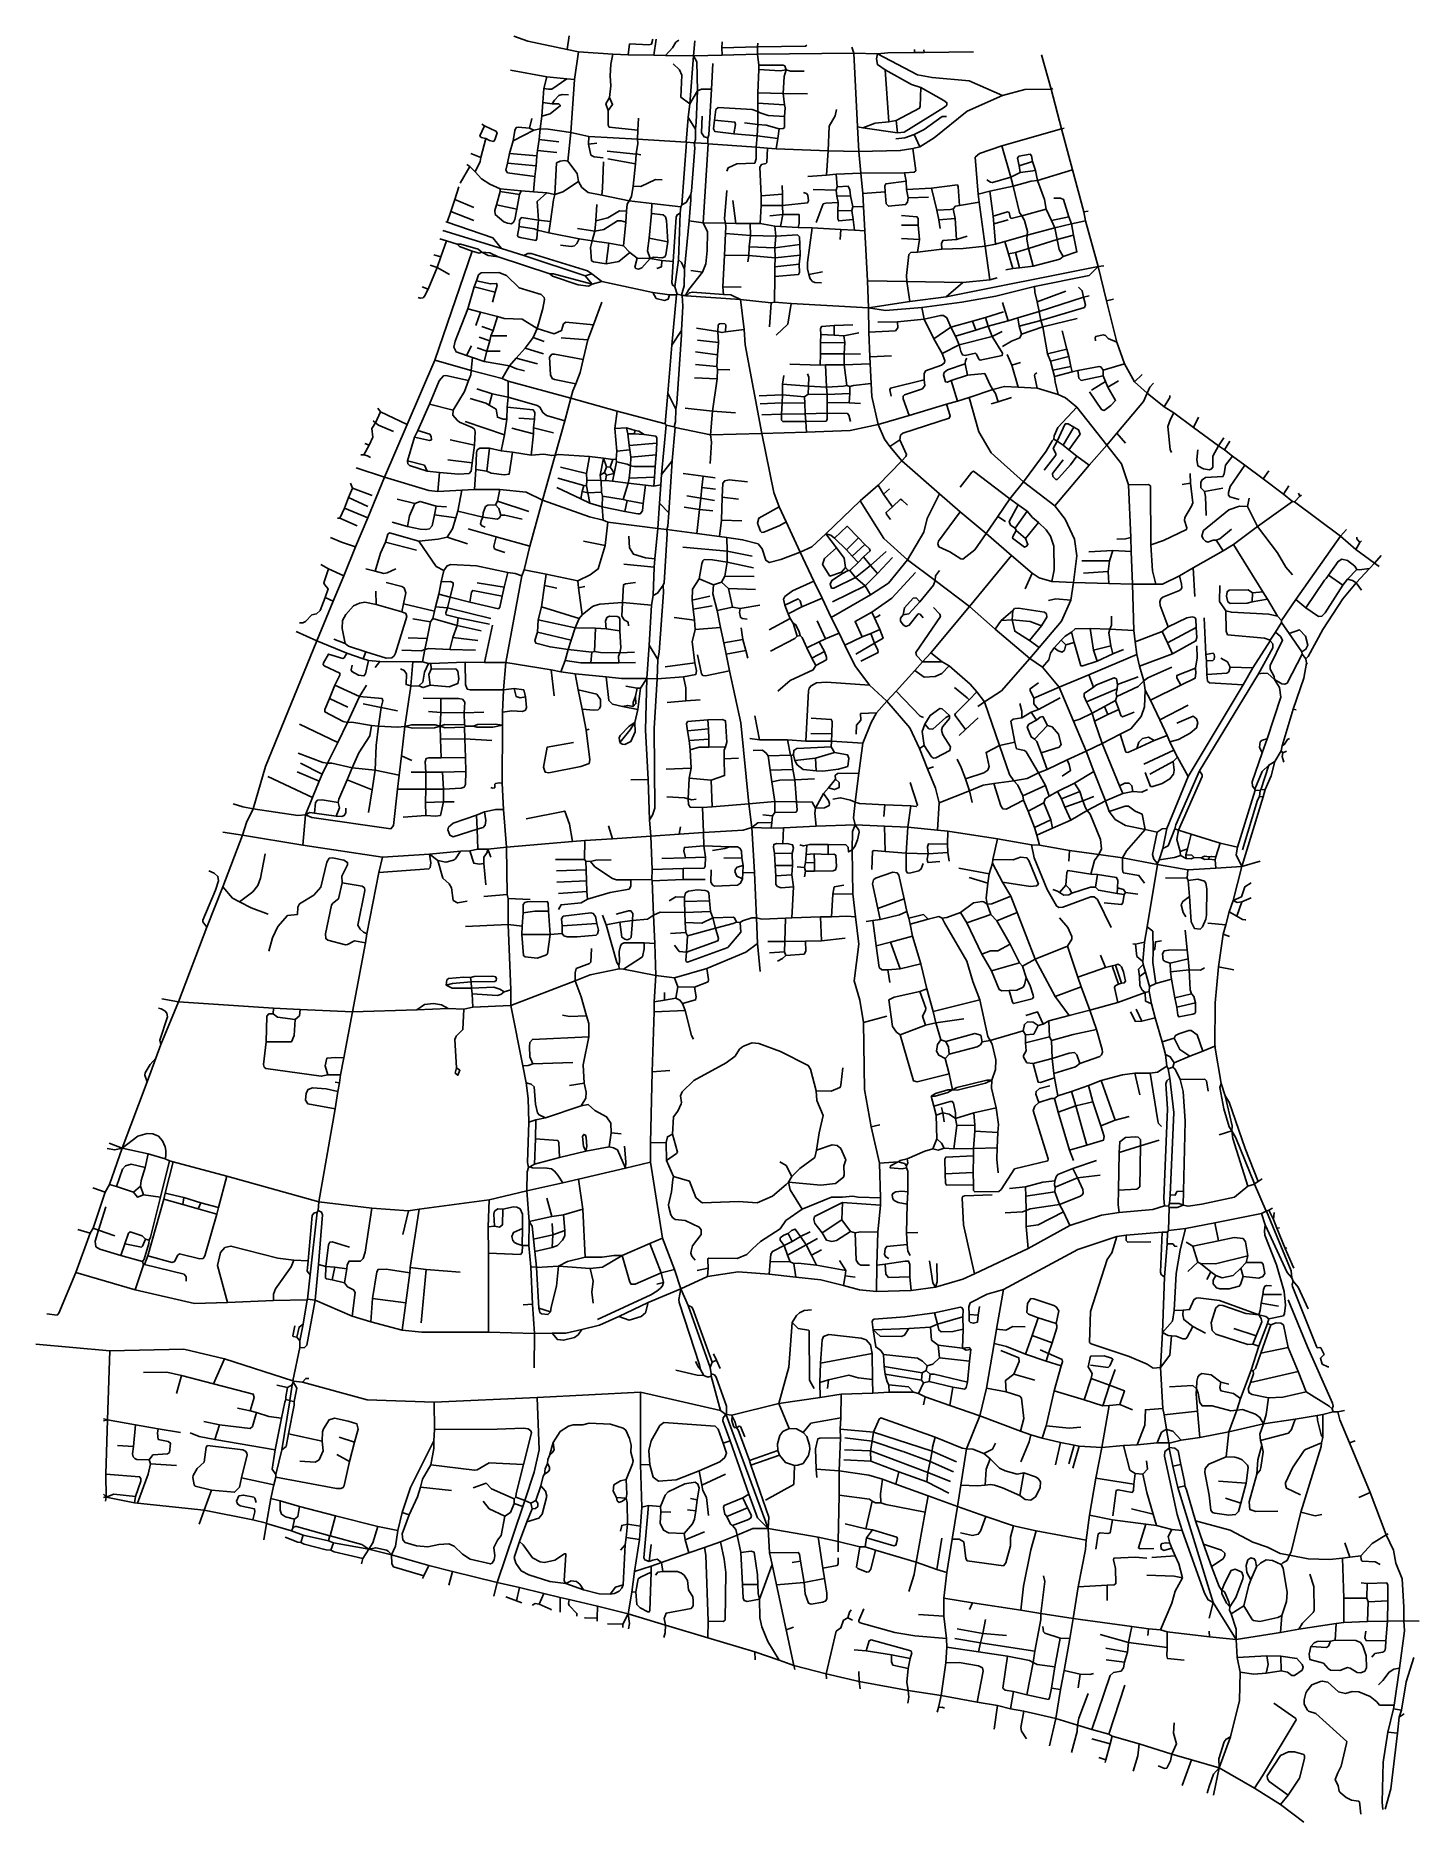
# Model space of a CAD drawing. Header units: inches. Extents: x 77 to 13515666, y -4370 to 3665653.
# Drawn here: x 13511317 to 13515666, y 3660035 to 3665653 of the extents above; entities outside this region: 4.
import ezdxf

# ---------------------------------------------------------------- set-up
doc = ezdxf.new("R2010")
doc.units = ezdxf.units.IN
doc.header["$MEASUREMENT"] = 0
doc.layers.add('矩形', color=10, linetype='Continuous')

msp = doc.modelspace()

# ---------------------------------------------------------------- linework, layer by layer
for points in [[(13512819.4, 3665650.8), (13512863.3, 3665636), (13512987.2, 3665609.4)], [(13512993.9, 3665652.6), (13512987.2, 3665609.4)], [(13513183.4, 3665627.3), (13513179.3, 3665592.6)], [(13513256.8, 3665642.1), (13513252.3, 3665626.6), (13513243.7, 3665623.7), (13513183.4, 3665627.3)], [(13513267.3, 3665641.7), (13513259.6, 3665591.3)], [(13513338.2, 3665638.8), (13513328.7, 3665632.2), (13513318.4, 3665614.6), (13513295.8, 3665590.5)], [(13513388.2, 3665636.8), (13513384.6, 3665589.8)], [(13513474.8, 3665633.3), (13513473.2, 3665614.5)], [(13513586.8, 3665628.8), (13513585.8, 3665618.2)], [(13512987.2, 3665609.4), (13513022.8, 3665602.4)], [(13513022.8, 3665602.4), (13513010.6, 3665515.2)], [(13513022.8, 3665602.4), (13513130.2, 3665594.4)], [(13513130.2, 3665594.4), (13513124.8, 3665563.2), (13513122.6, 3665526.1), (13513124.6, 3665495.2), (13513120.3, 3665458.3)], [(13513130.2, 3665594.4), (13513179.3, 3665592.6)], [(13513179.3, 3665592.6), (13513259.6, 3665591.3)], [(13513259.6, 3665591.3), (13513295.8, 3665590.5)], [(13513295.8, 3665590.5), (13513384.6, 3665589.8)], [(13513384.6, 3665589.8), (13513372.8, 3665438.8)], [(13513384.6, 3665589.8), (13513474, 3665591.7)], [(13513384.6, 3665589.8), (13513395.1, 3665570.7), (13513396.7, 3665479.6)], [(13513473.2, 3665614.5), (13513585.8, 3665618.2)], [(13513473.2, 3665614.5), (13513474, 3665591.7)], [(13513474, 3665591.7), (13513585.9, 3665595.2)], [(13513741.1, 3665622.6), (13513736.5, 3665620.2), (13513585.8, 3665618.2)], [(13513585.9, 3665595.2), (13513585.8, 3665618.2)], [(13513585.9, 3665595.2), (13513888.2, 3665598.3)], [(13513585.9, 3665595.2), (13513589.2, 3665560.1)], [(13513881.6, 3665617), (13513888.2, 3665598.3)], [(13513888.2, 3665598.3), (13513900.2, 3665366)], [(13513888.2, 3665598.3), (13513963.2, 3665595.9)], [(13513963.2, 3665595.9), (13513959.5, 3665579.5), (13513962.3, 3665561.8), (13513987.3, 3665545.7)], [(13513963.2, 3665595.9), (13513994.8, 3665599), (13514078.7, 3665599.9)], [(13513963.2, 3665595.9), (13514088.7, 3665530.2), (13514134.1, 3665521.3), (13514251, 3665510.7), (13514355.6, 3665465)], [(13514078.7, 3665599.9), (13514078.8, 3665609)], [(13514078.7, 3665599.9), (13514109.3, 3665600.4)], [(13514108.8, 3665607.8), (13514109.3, 3665600.4)], [(13514109.3, 3665600.4), (13514264.7, 3665601.6)], [(13514478.2, 3665593), (13514508.7, 3665484.8)], [(13512808.7, 3665544.6), (13512923.1, 3665523.3)], [(13512923.1, 3665523.3), (13512914.1, 3665487)], [(13512914.1, 3665487), (13512928.6, 3665484.1), (13512938.5, 3665485), (13512985.6, 3665517.6)], [(13512923.1, 3665523.3), (13512985.6, 3665517.6)], [(13512985.6, 3665517.6), (13513010.6, 3665515.2)], [(13513010.6, 3665515.2), (13512998.9, 3665348.6)], [(13513320.7, 3665564.1), (13513339.9, 3665545.6), (13513347.6, 3665528.6), (13513344.8, 3665459.4), (13513372.8, 3665438.8)], [(13513444.7, 3665565.6), (13513440.6, 3665484.4)], [(13513589.7, 3665546.6), (13513586.4, 3665472.7)], [(13513589.2, 3665560.1), (13513666.4, 3665560.6), (13513671, 3665557.9), (13513675.5, 3665545.1)], [(13513589.2, 3665560.1), (13513589.7, 3665546.6)], [(13513589.7, 3665546.6), (13513656.3, 3665542.7), (13513675.5, 3665545.1)], [(13513675.5, 3665545.1), (13513669, 3665524), (13513666.2, 3665471.2)], [(13513675.5, 3665545.1), (13513689.3, 3665541.7), (13513732.7, 3665541.6)], [(13513987.3, 3665545.7), (13514069.2, 3665499.2), (13514098.8, 3665489.6)], [(13513987.3, 3665545.7), (13513998.1, 3665382.3)], [(13512914.1, 3665487), (13512910.7, 3665442.6)], [(13512939.5, 3665438.1), (13512947, 3665450.3), (13512960.9, 3665464.6), (13512971, 3665467.6), (13512991.7, 3665466.6)], [(13513120.3, 3665458.3), (13513109.2, 3665438), (13513116.2, 3665418)], [(13513120.3, 3665458.3), (13513129.8, 3665436.7), (13513116.2, 3665418)], [(13513396.7, 3665479.6), (13513372.8, 3665438.8)], [(13513396.7, 3665479.6), (13513393.1, 3665379.8), (13513390.5, 3665359.1)], [(13513396.7, 3665479.6), (13513409.6, 3665484.5), (13513440.6, 3665484.4)], [(13513440.6, 3665484.4), (13513432.6, 3665341.5), (13513429.2, 3665331.1)], [(13513586.4, 3665472.7), (13513586.8, 3665440.4)], [(13513586.4, 3665472.7), (13513666.2, 3665471.2)], [(13513666.2, 3665471.2), (13513742.7, 3665469.6)], [(13513666.2, 3665471.2), (13513670.2, 3665435)], [(13514098.8, 3665489.6), (13514096.7, 3665430.9), (13514094.7, 3665424.6), (13514021.4, 3665386)], [(13514098.8, 3665489.6), (13514171.7, 3665449.1), (13514180.7, 3665442), (13514180.4, 3665434.6), (13514173.7, 3665428.2), (13514046.6, 3665348.9), (13514026, 3665346.8)], [(13514355.6, 3665465), (13514244.7, 3665415.1), (13514140.8, 3665331.5), (13514096.3, 3665303.2)], [(13514508.7, 3665484.8), (13514425.5, 3665483.8), (13514355.6, 3665465)], [(13514508.7, 3665484.8), (13514513.4, 3665486.7)], [(13514508.7, 3665484.8), (13514541.6, 3665360)], [(13512910.7, 3665442.6), (13512907.7, 3665399.6)], [(13512939.5, 3665438.1), (13512960.6, 3665438.3), (13512965.8, 3665433.2), (13512933.6, 3665406.8), (13512907.7, 3665399.6)], [(13512910.7, 3665442.6), (13512939.5, 3665438.1)], [(13513116.2, 3665418), (13513116.1, 3665371.6), (13513119.7, 3665364.9), (13513209.1, 3665355.7)], [(13513372.8, 3665438.8), (13513368, 3665395.4)], [(13513450.1, 3665387.4), (13513455, 3665420.4), (13513461.7, 3665427), (13513569.1, 3665420.4), (13513586.4, 3665414.9)], [(13513586.4, 3665414.9), (13513586.2, 3665373)], [(13513586.8, 3665440.4), (13513586.4, 3665414.9)], [(13513586.4, 3665414.9), (13513594.3, 3665409.7), (13513618.7, 3665402.2), (13513670.8, 3665399.1)], [(13513586.8, 3665440.4), (13513670.2, 3665435)], [(13513670.2, 3665435), (13513672.9, 3665426.2), (13513670.8, 3665399.1)], [(13513833.7, 3665420.6), (13513830.1, 3665401.2), (13513810.3, 3665368.5), (13513808, 3665290.4)], [(13512727.6, 3665369.5), (13512712.2, 3665337.5), (13512717, 3665332.6), (13512731.2, 3665329.6)], [(13512718.4, 3665374.5), (13512727.6, 3665369.5)], [(13512727.6, 3665369.5), (13512763.2, 3665352.3), (13512767.2, 3665347.5), (13512759.7, 3665325.6), (13512755.5, 3665320.4), (13512743.2, 3665322.7), (13512731.2, 3665329.6)], [(13512868.7, 3665362.1), (13512833.6, 3665365.6), (13512826.9, 3665363.8), (13512822.4, 3665354.8), (13512817, 3665322.6)], [(13512882.2, 3665356.1), (13512817, 3665322.6)], [(13512876.2, 3665392.6), (13512868.7, 3665362.1)], [(13512868.7, 3665362.1), (13512882.2, 3665356.1)], [(13512882.2, 3665356.1), (13512902.7, 3665359.9)], [(13512902.7, 3665359.9), (13512898.7, 3665326.5)], [(13512907.7, 3665399.6), (13512902.7, 3665359.9)], [(13512902.7, 3665359.9), (13512927, 3665359.3), (13512998.9, 3665348.6)], [(13512998.9, 3665348.6), (13512989.2, 3665258)], [(13512998.9, 3665348.6), (13513055.5, 3665336.2)], [(13513209.1, 3665355.7), (13513208.4, 3665327.7)], [(13513211.2, 3665393.6), (13513209.1, 3665355.7)], [(13513368, 3665395.4), (13513361.7, 3665318.1)], [(13513368, 3665395.4), (13513390.5, 3665359.1)], [(13513390.5, 3665359.1), (13513390.1, 3665326.8), (13513387.2, 3665316.1)], [(13513411.2, 3665399.6), (13513409.2, 3665347.7), (13513417.9, 3665334.6), (13513429.2, 3665331.1)], [(13513450.1, 3665387.4), (13513447.5, 3665360.4), (13513450.9, 3665351.9), (13513511.5, 3665344)], [(13513450.1, 3665387.4), (13513513.8, 3665380.9), (13513515.9, 3665373.6), (13513511.5, 3665344)], [(13513544.7, 3665378.6), (13513586.2, 3665373)], [(13513586.2, 3665373), (13513584.8, 3665337.7)], [(13513586.2, 3665373), (13513613.1, 3665371.6), (13513653.2, 3665360.4)], [(13513653.2, 3665360.4), (13513649.5, 3665329.4)], [(13513670.8, 3665399.1), (13513669.9, 3665364.2), (13513666.2, 3665361), (13513653.2, 3665360.4)], [(13513900.2, 3665366), (13513904.3, 3665288.9)], [(13513917, 3665363.4), (13513900.2, 3665366)], [(13513998.1, 3665382.3), (13513955.8, 3665378.2), (13513917, 3665363.4)], [(13513917, 3665363.4), (13514026, 3665346.8)], [(13514021.4, 3665386), (13513998.1, 3665382.3)], [(13514021.4, 3665386), (13514026, 3665346.8)], [(13514179.7, 3665399.1), (13514165.7, 3665398.6), (13514109, 3665357.9), (13514077.5, 3665342.2)], [(13514541.6, 3665360), (13514353.9, 3665306)], [(13514549.4, 3665361.6), (13514541.6, 3665360)], [(13514541.6, 3665360), (13514576, 3665230.5)], [(13512731.2, 3665329.6), (13512715.5, 3665269.6)], [(13512817, 3665322.6), (13512805.8, 3665282.2)], [(13512894.4, 3665291.6), (13512892.3, 3665275.4)], [(13512898.7, 3665326.5), (13512894.4, 3665291.6)], [(13512894.4, 3665291.6), (13512954.7, 3665285.6)], [(13512898.7, 3665326.5), (13512960.7, 3665318.6)], [(13513055.5, 3665336.2), (13513054.5, 3665311.4)], [(13513054.5, 3665311.4), (13513080.7, 3665314.6)], [(13513054.5, 3665311.4), (13513061.3, 3665277.4), (13513071.7, 3665271.8), (13513100.7, 3665268.6)], [(13513055.5, 3665336.2), (13513208.4, 3665327.7)], [(13513112.7, 3665289.6), (13513203.7, 3665280.6)], [(13513208.4, 3665327.7), (13513209.6, 3665313.7), (13513204.2, 3665281.1)], [(13513208.4, 3665327.7), (13513361.7, 3665318.1)], [(13513362.2, 3665317.6), (13513347.2, 3665120.6)], [(13513361.7, 3665318.1), (13513362.2, 3665317.6)], [(13513362.2, 3665317.6), (13513386.7, 3665316.1)], [(13513386.7, 3665316.1), (13513388, 3665300.2), (13513378.1, 3665163.7), (13513375.5, 3665153.3)], [(13513386.7, 3665316.1), (13513387.2, 3665316.1)], [(13513387.2, 3665316.1), (13513429.7, 3665313.6)], [(13513430.7, 3665312.6), (13513415, 3665063.9)], [(13513429.2, 3665331.1), (13513429.7, 3665313.6)], [(13513429.7, 3665313.6), (13513430.7, 3665312.6)], [(13513430.7, 3665312.6), (13513581.5, 3665302)], [(13513581.5, 3665302), (13513581.5, 3665265.2), (13513576.7, 3665252.2), (13513520.7, 3665250), (13513493.5, 3665237.4), (13513488.7, 3665227.1)], [(13513511.5, 3665344), (13513584.8, 3665337.7)], [(13513584.8, 3665337.7), (13513581.5, 3665302)], [(13513581.5, 3665302), (13513617.2, 3665299)], [(13513584.8, 3665337.7), (13513649.5, 3665329.4)], [(13513617.2, 3665299), (13513615.3, 3665254.4), (13513612.1, 3665251.1), (13513598.3, 3665248.1), (13513592.8, 3665239), (13513597.1, 3665149.6)], [(13513617.2, 3665299), (13513644.1, 3665296.9)], [(13513649.5, 3665329.4), (13513644.1, 3665296.9)], [(13513644.1, 3665296.9), (13513808, 3665290.4)], [(13513808, 3665290.4), (13513802.8, 3665214.2)], [(13513808, 3665290.4), (13513904.3, 3665288.9)], [(13513904.3, 3665288.9), (13514034.5, 3665291.3), (13514073.8, 3665298)], [(13513904.3, 3665288.9), (13513910.8, 3665221)], [(13514077.5, 3665342.2), (13514048.5, 3665331.4), (13514020.7, 3665328.6)], [(13514073.8, 3665298), (13514083, 3665227.9), (13514077.6, 3665223.8), (13514047.5, 3665221.2)], [(13514073.8, 3665298), (13514096.3, 3665303.2)], [(13514077.5, 3665342.2), (13514096.3, 3665303.2)], [(13514353.9, 3665306), (13514283.6, 3665282.8), (13514269.7, 3665270.7), (13514279, 3665154.4)], [(13514353.9, 3665306), (13514381.7, 3665207.6)], [(13512680.9, 3665241), (13512650.8, 3665189.5)], [(13512672, 3665247.4), (13512680.9, 3665241)], [(13512680.9, 3665241), (13512698.3, 3665225)], [(13512684.8, 3665282.3), (13512715.5, 3665269.6)], [(13512715.5, 3665269.6), (13512713.9, 3665256.7), (13512698.3, 3665225)], [(13512800, 3665252.4), (13512794.2, 3665229.5), (13512799.8, 3665221.4), (13512886, 3665209.5)], [(13512805.8, 3665282.2), (13512800, 3665252.4)], [(13512800, 3665252.4), (13512889.4, 3665243.3)], [(13512805.8, 3665282.2), (13512892.3, 3665275.4)], [(13512889.4, 3665243.3), (13512886, 3665209.5)], [(13512892.3, 3665275.4), (13512889.4, 3665243.3)], [(13512989.2, 3665258), (13512979.2, 3665260.2), (13512964.8, 3665258.6), (13512953.8, 3665252.9), (13512948.5, 3665153)], [(13512989.2, 3665258), (13513018.3, 3665219.5), (13513023.1, 3665194.5)], [(13513101.2, 3665256.6), (13513098.1, 3665173.6), (13513095.9, 3665151.7)], [(13513114.7, 3665265.1), (13513202.1, 3665249.5)], [(13513202.1, 3665249.5), (13513194.3, 3665179.2)], [(13513203.7, 3665280.6), (13513202.1, 3665249.5)], [(13513204.2, 3665281.1), (13513203.7, 3665280.6)], [(13513204.2, 3665281.1), (13513219.2, 3665278.1)], [(13514407.8, 3665244), (13514402.4, 3665267.4), (13514407.3, 3665273.7), (13514442.8, 3665280.1), (13514447.2, 3665274.6), (13514450.2, 3665257.3)], [(13514407.8, 3665244), (13514450.2, 3665257.3)], [(13514407.8, 3665244), (13514411.6, 3665222.4)], [(13514450.2, 3665257.3), (13514459, 3665228.9)], [(13512646.5, 3665177.6), (13512633.7, 3665137.5)], [(13512698.3, 3665225), (13512717.8, 3665202.4), (13512743.8, 3665186.4), (13512776.2, 3665171.1)], [(13512886, 3665209.5), (13512881.8, 3665161.7)], [(13513023.1, 3665194.5), (13512973.2, 3665162.1), (13512948.5, 3665153)], [(13513023.1, 3665194.5), (13513033.7, 3665175.6), (13513053.7, 3665159.8), (13513095.9, 3665151.7)], [(13513182.2, 3665133), (13513189.9, 3665146.6), (13513194.3, 3665179.2)], [(13513285.7, 3665199.6), (13513264.8, 3665200.9), (13513219, 3665178.1), (13513194.3, 3665179.2)], [(13513663.3, 3665182.1), (13513664.1, 3665154.2)], [(13513743.7, 3665209.6), (13513802.8, 3665214.2)], [(13513833.2, 3665217.2), (13513802.8, 3665214.2)], [(13513835.7, 3665177.6), (13513832.7, 3665167.1)], [(13513833.2, 3665217.2), (13513910.8, 3665221)], [(13513833.2, 3665217.2), (13513835.7, 3665177.6)], [(13513835.7, 3665177.6), (13513870.7, 3665179.4), (13513875.6, 3665168.6), (13513877.9, 3665148.7)], [(13513910.8, 3665221), (13514047.5, 3665221.2)], [(13513910.8, 3665221), (13513916.2, 3665156.6)], [(13514052.8, 3665195.3), (13513989, 3665187), (13513985.5, 3665180.6), (13513987, 3665162.3)], [(13514047.5, 3665221.2), (13514052.8, 3665195.3)], [(13514052.8, 3665195.3), (13514053.7, 3665169.2)], [(13514132, 3665173.2), (13514213.8, 3665183.7), (13514216.3, 3665177.1), (13514220, 3665119.3)], [(13514306.7, 3665199.1), (13514317.7, 3665192.2), (13514324.1, 3665191), (13514381.7, 3665207.6)], [(13514389.4, 3665179.8), (13514315.8, 3665163.8)], [(13514381.7, 3665207.6), (13514411.6, 3665222.4)], [(13514381.7, 3665207.6), (13514389.4, 3665179.8)], [(13514389.4, 3665179.8), (13514446.1, 3665195.7), (13514465.5, 3665197.9)], [(13514389.4, 3665179.8), (13514409.6, 3665096.8), (13514416.5, 3665086.2)], [(13514411.6, 3665222.4), (13514459, 3665228.9)], [(13514459, 3665228.9), (13514465.5, 3665197.9)], [(13514576, 3665230.5), (13514465.5, 3665197.9)], [(13514465.5, 3665197.9), (13514488, 3665137.6), (13514493.1, 3665107.5)], [(13514576, 3665230.5), (13514611.7, 3665099.1)], [(13512633.7, 3665137.5), (13512621.4, 3665100.1)], [(13512633.7, 3665137.5), (13512632.1, 3665138.3)], [(13512633.7, 3665137.5), (13512694.2, 3665112.6)], [(13512764.6, 3665120.6), (13512760.1, 3665102.7), (13512760.8, 3665091), (13512788.1, 3665067.1), (13512799.1, 3665062.8), (13512812, 3665061.5), (13512818.4, 3665066.1), (13512822.6, 3665075), (13512828.9, 3665107.2)], [(13512776.2, 3665162.6), (13512764.6, 3665120.6)], [(13512764.6, 3665120.6), (13512828.9, 3665107.2)], [(13512776.2, 3665171.1), (13512776.2, 3665162.6)], [(13512776.2, 3665171.1), (13512842.7, 3665164.6)], [(13512776.2, 3665162.6), (13512837.2, 3665153.1)], [(13512837.2, 3665153.1), (13512828.9, 3665107.2)], [(13512837.2, 3665153.1), (13512842.7, 3665164.6)], [(13512842.7, 3665164.6), (13512881.8, 3665161.7)], [(13512881.8, 3665161.7), (13512923.3, 3665158.5)], [(13512923.3, 3665158.5), (13512893.1, 3665130.9), (13512897.4, 3665072.6)], [(13512923.3, 3665158.5), (13512948.5, 3665153)], [(13512948.5, 3665153), (13512943.7, 3665136.8), (13512935, 3665068.4)], [(13513080.2, 3665121.6), (13513077.2, 3665071.1)], [(13513095.9, 3665151.7), (13513182.2, 3665133)], [(13513182.2, 3665133), (13513176, 3665122.5), (13513173.5, 3665101.2)], [(13513182.2, 3665133), (13513253.2, 3665125.6)], [(13513252, 3665093.8), (13513253.2, 3665125.6)], [(13513253.2, 3665125.6), (13513344.2, 3665114.6)], [(13513347.2, 3665120.6), (13513344.2, 3665114.6)], [(13513375.5, 3665153.3), (13513361.2, 3665128.1), (13513347.2, 3665120.6)], [(13513375.5, 3665153.3), (13513376.1, 3665136.7), (13513370.8, 3665070.2)], [(13513489.2, 3665165.6), (13513481.8, 3665077.1), (13513484.4, 3665062.8)], [(13513508.2, 3665134.6), (13513517.2, 3665061.8)], [(13513597.1, 3665149.6), (13513664.1, 3665154.2)], [(13513597.1, 3665149.6), (13513597.3, 3665118.6)], [(13513729.7, 3665159.6), (13513739.5, 3665156.7), (13513743.7, 3665151.1), (13513745.4, 3665133.9), (13513742.8, 3665127.3), (13513664, 3665118.4)], [(13513664.1, 3665154.2), (13513664, 3665118.4)], [(13513760.7, 3665169.6), (13513832.7, 3665167.1)], [(13513838.8, 3665127.8), (13513800.7, 3665126.6), (13513792, 3665123.7), (13513770.2, 3665065.6)], [(13513832.7, 3665167.1), (13513835.4, 3665148.4)], [(13513835.4, 3665148.4), (13513877.9, 3665148.7)], [(13513835.4, 3665148.4), (13513838.8, 3665127.8)], [(13513838.5, 3665101.7), (13513838.8, 3665127.8)], [(13513877.9, 3665148.7), (13513884.7, 3665115.1)], [(13513916.2, 3665156.6), (13513987, 3665162.3)], [(13513916.2, 3665156.6), (13513918.4, 3665115.2)], [(13513987, 3665162.3), (13513989.9, 3665124.3), (13513996.9, 3665116.6), (13514051, 3665121.9), (13514057.2, 3665129.6), (13514059.5, 3665143)], [(13514053.7, 3665169.2), (13514132, 3665173.2)], [(13514053.7, 3665169.2), (13514059.5, 3665143)], [(13514059.5, 3665143), (13514122.7, 3665144.6)], [(13514132, 3665173.2), (13514149.1, 3665104.2)], [(13514282.8, 3665129.8), (13514220, 3665119.3)], [(13514279, 3665154.4), (13514315.8, 3665163.8)], [(13514282.8, 3665129.8), (13514279, 3665154.4)], [(13514282.8, 3665129.8), (13514301.2, 3664990.7)], [(13514315.8, 3665163.8), (13514326.5, 3665085.7)], [(13514516.7, 3665142.1), (13514537.5, 3665141.8), (13514547.5, 3665137.8), (13514564, 3665083.4)], [(13512606.2, 3665067.4), (13512610.3, 3665066.3)], [(13512621.4, 3665100.1), (13512610.3, 3665066.3)], [(13512610.3, 3665066.3), (13512753.8, 3665017.4), (13512780.5, 3664983.3)], [(13512621.4, 3665100.1), (13512693.7, 3665072.1)], [(13512836.7, 3665053), (13512837.3, 3665072.2), (13512843.1, 3665080.8), (13512897.4, 3665072.6)], [(13512897.4, 3665072.6), (13512893.6, 3665041.4)], [(13512935, 3665068.4), (13512897.4, 3665072.6)], [(13512935, 3665068.4), (13512929.6, 3665032.4)], [(13513077.2, 3665071.1), (13513073.7, 3665037.6)], [(13513073.7, 3665037.6), (13513102.7, 3665043.1), (13513145.9, 3665070.2), (13513156.6, 3665070.6), (13513171.1, 3665066.8)], [(13513173.5, 3665101.2), (13513151.8, 3665101.6), (13513114.5, 3665080.5), (13513077.2, 3665071.1)], [(13513171.1, 3665066.8), (13513164, 3664992.1)], [(13513173.5, 3665101.2), (13513171.1, 3665066.8)], [(13513252, 3665093.8), (13513244.5, 3665015.6)], [(13513252, 3665093.8), (13513288.9, 3665089), (13513296.8, 3665082.7), (13513299.5, 3665071.5), (13513303.2, 3665005)], [(13513342.2, 3665094.6), (13513333.4, 3665089.7), (13513330.1, 3665082.1), (13513320.4, 3664942.4)], [(13513342.2, 3665094.6), (13513337.2, 3664947.6)], [(13513344.2, 3665114.6), (13513342.2, 3665094.6)], [(13513370.8, 3665070.2), (13513355.6, 3664918.5)], [(13513370.8, 3665070.2), (13513415, 3665063.9)], [(13513597.3, 3665118.6), (13513593.6, 3665062.5)], [(13513597.3, 3665118.6), (13513664, 3665118.4)], [(13513624.7, 3665086.1), (13513665.2, 3665090)], [(13513665.2, 3665090), (13513657.8, 3665052.3)], [(13513665.2, 3665090), (13513664, 3665118.4)], [(13513665.2, 3665090), (13513716.4, 3665090.3), (13513716.6, 3665062.3), (13513713, 3665049.7)], [(13513838.5, 3665101.7), (13513837.9, 3665077.2), (13513840.7, 3665070.6), (13513885.8, 3665074.7)], [(13513838.5, 3665101.7), (13513882.2, 3665103.1)], [(13513884.7, 3665115.1), (13513882.2, 3665103.1)], [(13513882.2, 3665103.1), (13513885.8, 3665074.7)], [(13513884.7, 3665115.1), (13513918.4, 3665115.2)], [(13513885.8, 3665074.7), (13513890.5, 3665041.2)], [(13513918.4, 3665115.2), (13513922.5, 3665039.4)], [(13514038.7, 3665087.6), (13514086.8, 3665083.6), (13514090.7, 3665077.7), (13514090.4, 3665056.9)], [(13514149.1, 3665104.2), (13514192, 3665105.8), (13514200.7, 3665108.5)], [(13514149.1, 3665104.2), (13514155.3, 3665073.5)], [(13514155.3, 3665073.5), (13514206.5, 3665077.7)], [(13514155.3, 3665073.5), (13514159.7, 3665046.6)], [(13514220, 3665119.3), (13514207.5, 3665116.3), (13514200.7, 3665108.5)], [(13514200.7, 3665108.5), (13514206.5, 3665077.7)], [(13514206.5, 3665077.7), (13514210.6, 3665012.3)], [(13514326.5, 3665085.7), (13514371.5, 3665099.4), (13514376.4, 3665097.1), (13514379.9, 3665081.9), (13514383.4, 3665078.3), (13514416.5, 3665086.2)], [(13514326.5, 3665085.7), (13514328.4, 3665061.1)], [(13514328.4, 3665061.1), (13514373.7, 3665074.1)], [(13514416.5, 3665086.2), (13514493.1, 3665107.5)], [(13514416.5, 3665086.2), (13514425.2, 3665071.6), (13514434.4, 3665037), (13514433.6, 3665025.4)], [(13514493.1, 3665107.5), (13514509.8, 3665072.1)], [(13514564, 3665083.4), (13514509.8, 3665072.1)], [(13514520.7, 3665048.2), (13514509.8, 3665072.1)], [(13514564, 3665083.4), (13514572.4, 3665061.4)], [(13514572.4, 3665061.4), (13514616.7, 3665071.1)], [(13514611.7, 3665099.1), (13514624.5, 3665101)], [(13514611.7, 3665099.1), (13514616.7, 3665071.1)], [(13514616.7, 3665071.1), (13514656.6, 3664926.6)], [(13512586.8, 3665014.3), (13512608.1, 3665007.9)], [(13512608.1, 3665007.9), (13512590.3, 3664957.7)], [(13512596.5, 3665040.7), (13512780.5, 3664983.3)], [(13512608.1, 3665007.9), (13512641.2, 3664997.1)], [(13512836.7, 3665053), (13512831.5, 3665024.9), (13512833.5, 3665020.8), (13512839.7, 3665018.2), (13512888.7, 3665008.8), (13512891.8, 3665014.1), (13512893.6, 3665041.4)], [(13512836.7, 3665053), (13512883.1, 3665045.4), (13512893.6, 3665041.4)], [(13512929.6, 3665032.4), (13512893.6, 3665041.4)], [(13512929.6, 3665032.4), (13513024.4, 3665014)], [(13512966.7, 3664994.1), (13512999.7, 3664990.3), (13513009.7, 3664991.7), (13513018, 3664999.6), (13513024.4, 3665014)], [(13513019.7, 3665046.6), (13513073.7, 3665037.6)], [(13513024.4, 3665014), (13513066, 3665008)], [(13513066, 3665008), (13513060.7, 3664986.7), (13513063.7, 3664945.3), (13513069.7, 3664941.5), (13513110, 3664935.2)], [(13513073.7, 3665037.6), (13513066, 3665008)], [(13513066, 3665008), (13513118, 3665000.7)], [(13513244.5, 3665015.6), (13513239.8, 3664975.9), (13513248.2, 3664952.4)], [(13513244.5, 3665015.6), (13513303.2, 3665005)], [(13513415, 3665063.9), (13513428, 3665035.7), (13513427.6, 3664977), (13513423.1, 3664935.6), (13513412.1, 3664909.2)], [(13513415, 3665063.9), (13513484.4, 3665062.8)], [(13513484.8, 3665030.3), (13513481.9, 3664962.6)], [(13513484.4, 3665062.8), (13513486.4, 3665052), (13513484.8, 3665030.3)], [(13513484.4, 3665062.8), (13513517.2, 3665061.8)], [(13513484.8, 3665030.3), (13513563.1, 3665024.9)], [(13513517.2, 3665061.8), (13513562.3, 3665062.6)], [(13513559.5, 3664989.3), (13513563.1, 3665024.9)], [(13513562.3, 3665062.6), (13513563.1, 3665024.9)], [(13513562.3, 3665062.6), (13513593.6, 3665062.5)], [(13513563.1, 3665024.9), (13513643.5, 3665022.1)], [(13513593.6, 3665062.5), (13513640.4, 3665053.7)], [(13513640.4, 3665053.7), (13513643.5, 3665022.1)], [(13513657.8, 3665052.3), (13513640.4, 3665053.7)], [(13513643.5, 3665022.1), (13513640.4, 3664986.2)], [(13513643.5, 3665022.1), (13513711, 3665026.3), (13513717.4, 3665020.4), (13513718.5, 3664995.9)], [(13513657.8, 3665052.3), (13513713, 3665049.7)], [(13513713, 3665049.7), (13513757.2, 3665048.4)], [(13513757.2, 3665048.4), (13513742.8, 3664939.9), (13513742.9, 3664919.8), (13513746.8, 3664901.5)], [(13513757.2, 3665048.4), (13513847, 3665043)], [(13513847, 3665043), (13513845.7, 3665011.6)], [(13513847, 3665043), (13513890.5, 3665041.2)], [(13513922.5, 3665039.4), (13513890.5, 3665041.2)], [(13513922.5, 3665039.4), (13513931.4, 3664882.4)], [(13514038.7, 3665056.6), (13514090.4, 3665056.9)], [(13514038.7, 3665014.6), (13514094.5, 3665012)], [(13514094.5, 3665012), (13514089, 3664972.5)], [(13514090.4, 3665056.9), (13514094.5, 3665012)], [(13514165.1, 3664981.9), (13514164.1, 3664999.7), (13514168.3, 3665008.8), (13514210.6, 3665012.3)], [(13514210.6, 3665012.3), (13514244.7, 3665022.6)], [(13514328.4, 3665061.1), (13514333.2, 3664997.2)], [(13514363.5, 3665005.7), (13514433.6, 3665025.4)], [(13514437.6, 3664983.2), (13514432.1, 3665012.6), (13514433.6, 3665025.4)], [(13514520.7, 3665048.2), (13514433.6, 3665025.4)], [(13514437.6, 3664983.2), (13514527.8, 3665012.1)], [(13514520.7, 3665048.2), (13514572.4, 3665061.4)], [(13514520.7, 3665048.2), (13514527.8, 3665012.1)], [(13514527.8, 3665012.1), (13514579.1, 3665025.8)], [(13514527.8, 3665012.1), (13514534, 3664980.1), (13514546.3, 3664958.9)], [(13514579.1, 3665025.8), (13514589.8, 3664972.7), (13514546.3, 3664958.9)], [(13514572.4, 3665061.4), (13514579.1, 3665025.8)], [(13512568.1, 3664963.2), (13512590.3, 3664957.7)], [(13512688, 3664975.7), (13512571.5, 3664632.4)], [(13512590.3, 3664957.7), (13512578.3, 3664923.5)], [(13512641.2, 3664997.1), (13512653.2, 3664997.2), (13512707.1, 3664981.1), (13512719.1, 3664972.6)], [(13512641.2, 3664997.1), (13512649.1, 3664989.4), (13512688, 3664975.7)], [(13512719.1, 3664972.6), (13512710.2, 3664969.1), (13512688, 3664975.7)], [(13512719.1, 3664972.6), (13512738.8, 3664961.4), (13512770.2, 3664957.4)], [(13512719.1, 3664972.6), (13512744.1, 3664969.5), (13512770.2, 3664957.4)], [(13512770.2, 3664957.4), (13512932.2, 3664904.1)], [(13512780.5, 3664983.3), (13512850.7, 3664961.6)], [(13512850.7, 3664961.6), (13512863.5, 3664968.4), (13512873.5, 3664967.8), (13513051, 3664913.6), (13513064.2, 3664903.6)], [(13512850.7, 3664961.6), (13513043.7, 3664897.6)], [(13513118, 3665000.7), (13513110, 3664935.2)], [(13513110, 3664935.2), (13513149.1, 3664942.9), (13513183.9, 3664971.1)], [(13513118, 3665000.7), (13513164, 3664992.1)], [(13513164, 3664992.1), (13513183.9, 3664971.1)], [(13513183.9, 3664971.1), (13513207, 3664953.2)], [(13513207, 3664953.2), (13513200.2, 3664924.6), (13513203.4, 3664920.6), (13513211.5, 3664918.8), (13513222, 3664922.8), (13513248.2, 3664952.4)], [(13513207, 3664953.2), (13513248.2, 3664952.4)], [(13513303.2, 3665005), (13513297.7, 3664964.1), (13513294.4, 3664957.3), (13513286.3, 3664954.5), (13513259.6, 3664956.4), (13513248.2, 3664952.4)], [(13513248.2, 3664952.4), (13513284.3, 3664945.8)], [(13513481.9, 3664962.6), (13513476.5, 3664863.3)], [(13513481.9, 3664962.6), (13513558.1, 3664961.5)], [(13513558.1, 3664961.5), (13513554.7, 3664941.6)], [(13513559.5, 3664989.3), (13513558.1, 3664961.5)], [(13513558.1, 3664961.5), (13513640.9, 3664954.4)], [(13513559.5, 3664989.3), (13513640.4, 3664986.2)], [(13513640.9, 3664954.4), (13513640, 3664925.5)], [(13513640.4, 3664986.2), (13513718.5, 3664995.9)], [(13513640.4, 3664986.2), (13513640.9, 3664954.4)], [(13513640.9, 3664954.4), (13513719.2, 3664962.8)], [(13513719.2, 3664962.8), (13513716.5, 3664934.3)], [(13513718.5, 3664995.9), (13513719.2, 3664962.8)], [(13514089, 3664972.5), (13514067.5, 3664971), (13514061.3, 3664965), (13514053.8, 3664899.1), (13514054.7, 3664879.6)], [(13514165.1, 3664981.9), (13514089, 3664972.5)], [(13514165.1, 3664981.9), (13514232, 3664983.8), (13514301.2, 3664990.7)], [(13514333.2, 3664997.2), (13514301.2, 3664990.7)], [(13514301.2, 3664990.7), (13514316.3, 3664885.5)], [(13514333.2, 3664997.2), (13514363.5, 3665005.7)], [(13514363.5, 3665005.7), (13514374.3, 3664966.8)], [(13514374.3, 3664966.8), (13514396.9, 3664971.5)], [(13514374.3, 3664966.8), (13514388.1, 3664920.3)], [(13514437.6, 3664983.2), (13514396.9, 3664971.5)], [(13514396.9, 3664971.5), (13514409, 3664923)], [(13514437.6, 3664983.2), (13514451.8, 3664927.9)], [(13514546.3, 3664958.9), (13514535.6, 3664950.2), (13514451.8, 3664927.9)], [(13512578.3, 3664923.5), (13512550.4, 3664856.2)], [(13512556.3, 3664930.7), (13512578.3, 3664923.5)], [(13512578.3, 3664923.5), (13512617.7, 3664902.1)], [(13512702.1, 3664881.5), (13512708.4, 3664900.5), (13512716.3, 3664906.8), (13512772, 3664908.3), (13512796.2, 3664898.2), (13512836.3, 3664860.4), (13512905.3, 3664838.6), (13512914.8, 3664829.3), (13512916.1, 3664823.6), (13512910.4, 3664794.7), (13512892.5, 3664732.2)], [(13512932.2, 3664904.1), (13512943.7, 3664904.2), (13513066.2, 3664871.1)], [(13512932.2, 3664904.1), (13512940.7, 3664896.2), (13513022.1, 3664869.5), (13513054.6, 3664864.7), (13513066.2, 3664871.1)], [(13513064.2, 3664903.6), (13513043.7, 3664897.6)], [(13513043.7, 3664897.6), (13513066.2, 3664871.1)], [(13513064.2, 3664903.6), (13513095.7, 3664880.1)], [(13513284.3, 3664945.8), (13513283.2, 3664925.8), (13513268.7, 3664920.6)], [(13513284.3, 3664945.8), (13513320.4, 3664942.4)], [(13513320.4, 3664942.4), (13513316.1, 3664876.2), (13513318.5, 3664869.2), (13513325.7, 3664862.6)], [(13513337.2, 3664947.6), (13513325.7, 3664862.6)], [(13513337.2, 3664947.6), (13513346.7, 3664939.9), (13513355.6, 3664918.5)], [(13513355.6, 3664918.5), (13513354.6, 3664866.6), (13513346.7, 3664836.6)], [(13513412.1, 3664909.2), (13513369.2, 3664854.5), (13513359.2, 3664835.6)], [(13513376.2, 3664914.6), (13513412.1, 3664909.2)], [(13513640.1, 3664895.8), (13513638.7, 3664814.6)], [(13513716.5, 3664934.3), (13513640, 3664925.5)], [(13513640.1, 3664895.8), (13513640, 3664925.5)], [(13513716.5, 3664934.3), (13513717.9, 3664908.3), (13513714.6, 3664902.2), (13513640.1, 3664895.8)], [(13513746.8, 3664901.5), (13513789.7, 3664910.6)], [(13513746.8, 3664901.5), (13513751.1, 3664888), (13513758.5, 3664879.9), (13513765.7, 3664876.8), (13513786.7, 3664875.6)], [(13514656.6, 3664926.6), (13514178.8, 3664832)], [(13514365.7, 3664916.1), (13514388.1, 3664920.3)], [(13514409, 3664923), (13514388.1, 3664920.3)], [(13514409, 3664923), (13514451.8, 3664927.9)], [(13514656.6, 3664926.6), (13514628.3, 3664899.1), (13514456.2, 3664864.1)], [(13514674.1, 3664928.8), (13514656.6, 3664926.6)], [(13514656.6, 3664926.6), (13514682.5, 3664819.2)], [(13512519.2, 3664829.4), (13512525.4, 3664827.3), (13512534.1, 3664828.8), (13512538.8, 3664833.6), (13512550.4, 3664856.2)], [(13512531.5, 3664862.9), (13512550.4, 3664856.2)], [(13512694.4, 3664863.4), (13512674.4, 3664793.5)], [(13512702.1, 3664881.5), (13512694.4, 3664863.4)], [(13512694.4, 3664863.4), (13512760.3, 3664845.9)], [(13512702.1, 3664881.5), (13512745.7, 3664872.3), (13512765.1, 3664873.8), (13512767.3, 3664867.5), (13512760.3, 3664845.9)], [(13512760.3, 3664845.9), (13512752.2, 3664814.6)], [(13513095.7, 3664880.1), (13513066.2, 3664871.1)], [(13513095.7, 3664880.1), (13513256.2, 3664845.1)], [(13513256.2, 3664845.1), (13513267, 3664826.6), (13513293, 3664820.4), (13513304.8, 3664824), (13513309.2, 3664838.1)], [(13513256.2, 3664845.1), (13513309.2, 3664838.1)], [(13513325.7, 3664862.6), (13513332.7, 3664840.1)], [(13513332.7, 3664840.1), (13513330.7, 3664838.1)], [(13513332.7, 3664840.1), (13513346.7, 3664836.6)], [(13513361.2, 3664835.1), (13513371.4, 3664844.3), (13513381.1, 3664846.7), (13513478.5, 3664838.9)], [(13513476.5, 3664863.3), (13513533.7, 3664861.6)], [(13513476.5, 3664863.3), (13513478.5, 3664838.9)], [(13513931.4, 3664882.4), (13514054.7, 3664879.6)], [(13513931.4, 3664882.4), (13513934.6, 3664797.3)], [(13514054.7, 3664879.6), (13514231.2, 3664876.4)], [(13514054.7, 3664879.6), (13514064.5, 3664816.5)], [(13514456.2, 3664864.1), (13514334.6, 3664833.9), (13514227.8, 3664814.4), (13514101.8, 3664798.6)], [(13514178.8, 3664832), (13514231.2, 3664876.4)], [(13514316.3, 3664885.5), (13514231.2, 3664876.4)], [(13514316.3, 3664885.5), (13514338.7, 3664891.1)], [(13514456.2, 3664864.1), (13514457.4, 3664846.4), (13514464.6, 3664816)], [(13514554.7, 3664849.6), (13514464.6, 3664816)], [(13514594.2, 3664861.6), (13514606.6, 3664850.6), (13514610.3, 3664830.8)], [(13512674.4, 3664793.5), (13512635.4, 3664692.5), (13512631.4, 3664673.8), (13512637.9, 3664658.9), (13512670.7, 3664646.8)], [(13512674.4, 3664793.5), (13512714.7, 3664783.2)], [(13513096.2, 3664814.6), (13513069.5, 3664743.2)], [(13513309.2, 3664838.1), (13513330.7, 3664838.1)], [(13513330.7, 3664838.1), (13513315.7, 3664679.5)], [(13513348.2, 3664836.1), (13513351.1, 3664802), (13513346.2, 3664726.1)], [(13513346.7, 3664836.6), (13513348.2, 3664836.1)], [(13513348.2, 3664836.1), (13513359.2, 3664835.6)], [(13513359.2, 3664835.6), (13513361.2, 3664835.1)], [(13513361.2, 3664835.1), (13513532.5, 3664823.6)], [(13513478.5, 3664838.9), (13513501.5, 3664837.9), (13513532.5, 3664823.6)], [(13513532.5, 3664823.6), (13513628.2, 3664812.6)], [(13513532.5, 3664823.6), (13513543.3, 3664729.2)], [(13513628.2, 3664812.6), (13513622.7, 3664737.6)], [(13513628.2, 3664812.6), (13513638.7, 3664814.6)], [(13513638.7, 3664814.6), (13513691.7, 3664811.1)], [(13513691.7, 3664811.1), (13513681.3, 3664746.1), (13513643.7, 3664710.6)], [(13513691.7, 3664811.1), (13513934.6, 3664797.3)], [(13513934.6, 3664797.3), (13514064.5, 3664816.5)], [(13513934.6, 3664797.3), (13513987.9, 3664788.7), (13514101.8, 3664798.6)], [(13513934.6, 3664797.3), (13513935, 3664720.6)], [(13514178.8, 3664832), (13514064.5, 3664816.5)], [(13514101.8, 3664798.6), (13514109.6, 3664761.1)], [(13514358.7, 3664784.1), (13514302.1, 3664766.5)], [(13514355.7, 3664813.6), (13514373, 3664756.3)], [(13514471.3, 3664785.6), (13514403.5, 3664765.1)], [(13514471.3, 3664785.6), (13514464.6, 3664816)], [(13514610.3, 3664830.8), (13514471.3, 3664785.6)], [(13514471.3, 3664785.6), (13514475.7, 3664757.4)], [(13514610.3, 3664830.8), (13514616.5, 3664806.6), (13514613, 3664798.5), (13514475.7, 3664757.4)], [(13514610.3, 3664830.8), (13514628.2, 3664834.6)], [(13514704.2, 3664824.4), (13514682.5, 3664819.2)], [(13514682.5, 3664819.2), (13514714.7, 3664689.1)], [(13512714.7, 3664783.2), (13512700.2, 3664741.6)], [(13512714.7, 3664783.2), (13512768, 3664769.3)], [(13512718.7, 3664738.1), (13512754.5, 3664725.9)], [(13512768, 3664769.3), (13512754.5, 3664725.9)], [(13512768, 3664769.3), (13512788.7, 3664763.9), (13512845.5, 3664761.3), (13512892.5, 3664732.2)], [(13512892.5, 3664732.2), (13512880.7, 3664704.2)], [(13512892.5, 3664732.2), (13512946.6, 3664715.4), (13512969.7, 3664725.6), (13512976.1, 3664746.4), (13512983.2, 3664752.3), (13513069.5, 3664743.2)], [(13513069.5, 3664743.2), (13513052.6, 3664696.8)], [(13513393.7, 3664733.1), (13513461.2, 3664722.6)], [(13513461.2, 3664722.6), (13513462.1, 3664743.5), (13513465.7, 3664747), (13513472.8, 3664748.1), (13513482.6, 3664746.5), (13513486.1, 3664743.1), (13513484.7, 3664721.3)], [(13513484.7, 3664721.3), (13513543.3, 3664729.2)], [(13513543.3, 3664729.2), (13513547, 3664680.3), (13513599.3, 3664401.8)], [(13513826.7, 3664741.7), (13513786.8, 3664738.6), (13513783.7, 3664731.2), (13513784.4, 3664713.4)], [(13513826.7, 3664741.7), (13513884.7, 3664743.6)], [(13513826.7, 3664741.7), (13513826.7, 3664711.3)], [(13514025.6, 3664753.2), (13514026.3, 3664733.8), (13514019, 3664724.3), (13513935, 3664720.6)], [(13513963.7, 3664751.6), (13514025.6, 3664753.2)], [(13514025.6, 3664753.2), (13514109.6, 3664761.1)], [(13514109.6, 3664761.1), (13514161.2, 3664772.9), (13514169.7, 3664772.7), (13514181.2, 3664765.6), (13514193.4, 3664736.4)], [(13514109.6, 3664761.1), (13514140, 3664699.4)], [(13514193.4, 3664736.4), (13514140, 3664699.4)], [(13514193.4, 3664736.4), (13514260.9, 3664755)], [(13514193.4, 3664736.4), (13514208.4, 3664708.1)], [(13514260.9, 3664755), (13514302.1, 3664766.5)], [(13514260.9, 3664755), (13514271.6, 3664726.8)], [(13514310.5, 3664739.1), (13514271.6, 3664726.8)], [(13514302.1, 3664766.5), (13514310.5, 3664739.1)], [(13514310.5, 3664739.1), (13514373, 3664756.3)], [(13514310.5, 3664739.1), (13514323.2, 3664707.4)], [(13514373, 3664756.3), (13514403.5, 3664765.1)], [(13514403.5, 3664765.1), (13514408.5, 3664739.1)], [(13514408.5, 3664739.1), (13514475.7, 3664757.4)], [(13514408.5, 3664739.1), (13514415.2, 3664714.3)], [(13514482.4, 3664736.9), (13514415.2, 3664714.3)], [(13514475.7, 3664757.4), (13514482.4, 3664736.9)], [(13514482.4, 3664736.9), (13514590.2, 3664763.6)], [(13514482.4, 3664736.9), (13514497.5, 3664652.3)], [(13512686.2, 3664677.6), (13512670.7, 3664646.8)], [(13512735, 3664661.1), (13512704.7, 3664671.1)], [(13512710.7, 3664705.1), (13512744.2, 3664693.7)], [(13512744.2, 3664693.7), (13512735, 3664661.1)], [(13512747.3, 3664708.7), (13512744.2, 3664693.7)], [(13512754.5, 3664725.9), (13512747.3, 3664708.7)], [(13512747.3, 3664708.7), (13512797.7, 3664708.6)], [(13512880.7, 3664704.2), (13512855.5, 3664670.1)], [(13512880.7, 3664704.2), (13512914.7, 3664691.1)], [(13512968.7, 3664703.1), (13513052.6, 3664696.8)], [(13513052.6, 3664696.8), (13513037.3, 3664634.1)], [(13513315.7, 3664679.5), (13513304, 3664529.2)], [(13513346.2, 3664726.1), (13513315.7, 3664679.5)], [(13513346.2, 3664726.1), (13513347, 3664711.9), (13513332.1, 3664495.8), (13513328.8, 3664478)], [(13513396.7, 3664695.1), (13513462.5, 3664688)], [(13513462.5, 3664688), (13513460.1, 3664648.9)], [(13513461.2, 3664722.6), (13513473.8, 3664719.4), (13513484.7, 3664721.3)], [(13513461.2, 3664722.6), (13513462.5, 3664688)], [(13513783.2, 3664686.7), (13513784.4, 3664713.4)], [(13513783.2, 3664686.7), (13513859.7, 3664688.5)], [(13513783.2, 3664686.7), (13513783.4, 3664652.7)], [(13513784.4, 3664713.4), (13513826.7, 3664711.3)], [(13513826.7, 3664711.3), (13513857.4, 3664709.5)], [(13513857.4, 3664709.5), (13513903.7, 3664718.1)], [(13513857.4, 3664709.5), (13513859.7, 3664688.5)], [(13513859.7, 3664688.5), (13513857.9, 3664652.1)], [(13513935, 3664720.6), (13513938.4, 3664642.5)], [(13514140, 3664699.4), (13514165.7, 3664653.3)], [(13514219.8, 3664680.9), (13514165.7, 3664653.3)], [(13514208.4, 3664708.1), (13514271.6, 3664726.8)], [(13514219.8, 3664680.9), (13514208.4, 3664708.1)], [(13514219.8, 3664680.9), (13514323.2, 3664707.4)], [(13514219.8, 3664680.9), (13514224.3, 3664659.7), (13514229.8, 3664649.2), (13514238.4, 3664647.6), (13514270.4, 3664654.1), (13514274.4, 3664650.9), (13514280.9, 3664635.9), (13514285.4, 3664632.7), (13514354.8, 3664647.4), (13514356.1, 3664654.3), (13514323.2, 3664707.4)], [(13514323.2, 3664707.4), (13514354.7, 3664722.6)], [(13514415.2, 3664714.3), (13514410.5, 3664702.2), (13514384.3, 3664692.7), (13514355.7, 3664675.1)], [(13514543.2, 3664724.6), (13514558.3, 3664667.3)], [(13514648.2, 3664693.6), (13514646.6, 3664702.4), (13514649, 3664707.4), (13514672.4, 3664712.3), (13514679.4, 3664709.8), (13514688.3, 3664700.7), (13514714.7, 3664689.1)], [(13514714.7, 3664689.1), (13514739.2, 3664620.6)], [(13512571.5, 3664632.4), (13512483.9, 3664429.9)], [(13512571.5, 3664632.4), (13512685.8, 3664600.2)], [(13512670.7, 3664646.8), (13512690, 3664641.1)], [(13512690, 3664641.1), (13512685.8, 3664600.2)], [(13512690, 3664641.1), (13512726.5, 3664628.8)], [(13512735, 3664661.1), (13512726.5, 3664628.8)], [(13512726.5, 3664628.8), (13512805.6, 3664614.9)], [(13512735, 3664661.1), (13512776.7, 3664660.6)], [(13512805.6, 3664614.9), (13512783.2, 3664574.6)], [(13512826.9, 3664639.1), (13512805.6, 3664614.9)], [(13512805.6, 3664614.9), (13512827.7, 3664605.3), (13512852.7, 3664599.1)], [(13512826.9, 3664639.1), (13512855.5, 3664670.1)], [(13512826.9, 3664639.1), (13512893.7, 3664620.6)], [(13512855.5, 3664670.1), (13512912.7, 3664652.1)], [(13513037.3, 3664634.1), (13512947.2, 3664651.8), (13512939, 3664651.1), (13512931.5, 3664642.4), (13512934.3, 3664586.2), (13512939.6, 3664574.7), (13512947.1, 3664571.3), (13513014.7, 3664558.5)], [(13513037.3, 3664634.1), (13513028, 3664593.7), (13513014.7, 3664558.5)], [(13513390.7, 3664658.6), (13513460.1, 3664648.9)], [(13513390.7, 3664618.6), (13513457.7, 3664612.6)], [(13513460.1, 3664648.9), (13513457.7, 3664612.6)], [(13513686.7, 3664619.6), (13513783, 3664617.1)], [(13513783.4, 3664652.7), (13513783, 3664617.1)], [(13513783, 3664617.1), (13513799.6, 3664617.6)], [(13513783.4, 3664652.7), (13513857.9, 3664652.1)], [(13513799.6, 3664617.6), (13513858.4, 3664618.1)], [(13513799.6, 3664617.6), (13513801.9, 3664548.1)], [(13513857.9, 3664652.1), (13513909.7, 3664651.6)], [(13513857.9, 3664652.1), (13513858.4, 3664618.1)], [(13513858.4, 3664618.1), (13513939.6, 3664620.5)], [(13513858.4, 3664618.1), (13513866.2, 3664553.1)], [(13513938.4, 3664642.5), (13514006.7, 3664645.7)], [(13513938.4, 3664642.5), (13513939.6, 3664620.5)], [(13513939.6, 3664620.5), (13513942.9, 3664559)], [(13514165.7, 3664653.3), (13514174.2, 3664631.7), (13514173.1, 3664623.8), (13514163.6, 3664616.4), (13514114.1, 3664598.6), (13514109.9, 3664589), (13514109.2, 3664571.1)], [(13514237.9, 3664620.5), (13514183.2, 3664601.6), (13514172.5, 3664593.5), (13514170.3, 3664586.6), (13514176.5, 3664564.1), (13514182.3, 3664563), (13514194.8, 3664568.5)], [(13514243.7, 3664639.1), (13514239.4, 3664631), (13514237.9, 3664620.5)], [(13514245.9, 3664585.2), (13514237.9, 3664620.5)], [(13514370.7, 3664650.6), (13514384.7, 3664616.6)], [(13514384.7, 3664616.6), (13514412.7, 3664625.6)], [(13514384.7, 3664616.6), (13514404.9, 3664548.1)], [(13514497.5, 3664652.3), (13514558.3, 3664667.3)], [(13514497.5, 3664652.3), (13514506.3, 3664628.9)], [(13514564, 3664644.3), (13514506.3, 3664628.9)], [(13514513.5, 3664601.5), (13514506.3, 3664628.9)], [(13514558.3, 3664667.3), (13514564, 3664644.3)], [(13514564, 3664644.3), (13514570.1, 3664612.2)], [(13514671.8, 3664601), (13514739.2, 3664620.6)], [(13514739.2, 3664620.6), (13514770.5, 3664563.9)], [(13512676.7, 3664568.5), (13512605.6, 3664584), (13512598.1, 3664583.1), (13512585.1, 3664567.7), (13512554, 3664494.6)], [(13512676.7, 3664568.5), (13512663.9, 3664533.7), (13512628.7, 3664475.5)], [(13512685.8, 3664600.2), (13512684.3, 3664586.8), (13512676.7, 3664568.5)], [(13512685.8, 3664600.2), (13512783.2, 3664574.6)], [(13512783.2, 3664574.6), (13512801.2, 3664566.6)], [(13512801.2, 3664566.6), (13512802, 3664516.3)], [(13512801.2, 3664566.6), (13512999, 3664512.5)], [(13513014.7, 3664558.5), (13513004.9, 3664536.5), (13512999, 3664512.5)], [(13513387.7, 3664576.6), (13513458.9, 3664574)], [(13513458.9, 3664574), (13513444.3, 3664472.6)], [(13513457.7, 3664612.6), (13513460.2, 3664603.1)], [(13513460.2, 3664603.1), (13513458.9, 3664574)], [(13513460.2, 3664603.1), (13513498.7, 3664602.6)], [(13513668.7, 3664584.6), (13513664, 3664556.5)], [(13513742.7, 3664589.6), (13513746.6, 3664579.3), (13513745.8, 3664551.2)], [(13513876.2, 3664549.6), (13513887.7, 3664553.2), (13513942.9, 3664559)], [(13513942.9, 3664559), (13513945, 3664518.6), (13513964.7, 3664429.9)], [(13514109.2, 3664571.1), (13514004, 3664544.8), (13514001, 3664539.1), (13514005.7, 3664519.6)], [(13514109.2, 3664571.1), (13514111.8, 3664552.6), (13514103.8, 3664542.4), (13514047.7, 3664523.1), (13514043.3, 3664519.7), (13514043.6, 3664510.6), (13514062.2, 3664458.8)], [(13514245.9, 3664585.2), (13514194.8, 3664568.5)], [(13514194.8, 3664568.5), (13514214.2, 3664503.9)], [(13514245.9, 3664585.2), (13514300, 3664590.9), (13514317.6, 3664551.8), (13514325.7, 3664540.7)], [(13514463.7, 3664592.6), (13514457, 3664588.1), (13514455.9, 3664584.1), (13514464.6, 3664544)], [(13514513.5, 3664601.5), (13514570.1, 3664612.2)], [(13514519.5, 3664580.6), (13514513.5, 3664601.5)], [(13514519.5, 3664580.6), (13514574.5, 3664596)], [(13514519.5, 3664580.6), (13514521.1, 3664564.3), (13514530.9, 3664524.6)], [(13514574.5, 3664596), (13514570.1, 3664612.2)], [(13514574.5, 3664596), (13514592.3, 3664599.9)], [(13514592.3, 3664599.9), (13514659.4, 3664612.7), (13514664.7, 3664611), (13514671.8, 3664601)], [(13514592.3, 3664599.9), (13514596, 3664576.1), (13514603.3, 3664569), (13514672.3, 3664582.7)], [(13514635.7, 3664538.1), (13514679.3, 3664565.9)], [(13514672.3, 3664582.7), (13514671.8, 3664601)], [(13514672.3, 3664582.7), (13514679.3, 3664565.9)], [(13514679.3, 3664565.9), (13514686.3, 3664548.1)], [(13514686.3, 3664548.1), (13514720.2, 3664567.6)], [(13514794.7, 3664586.9), (13514770.5, 3664563.9)], [(13514770.5, 3664563.9), (13514810.7, 3664528.4)], [(13514830, 3664560.2), (13514818.6, 3664548.1), (13514810.7, 3664528.4)], [(13512682.7, 3664512.1), (13512731.6, 3664496.9), (13512742.3, 3664491.4)], [(13512702.7, 3664542.1), (13512751.3, 3664527.1)], [(13512751.3, 3664527.1), (13512742.3, 3664491.4)], [(13512751.3, 3664527.1), (13512802, 3664516.3)], [(13512798.7, 3664484.7), (13512802, 3664516.3)], [(13512802, 3664516.3), (13512893.2, 3664490.1), (13512901.4, 3664484.9), (13512911, 3664467.4), (13512921.8, 3664458.5), (13512979.4, 3664441.8)], [(13512999, 3664512.5), (13512979.4, 3664441.8)], [(13512999, 3664512.5), (13513144.8, 3664471.9)], [(13513304, 3664529.2), (13513295.7, 3664432.1)], [(13513304, 3664529.2), (13513328.8, 3664478)], [(13513590.7, 3664520.6), (13513664.1, 3664523.3)], [(13513663.5, 3664498.2), (13513664.1, 3664523.3)], [(13513664, 3664556.5), (13513745.8, 3664551.2)], [(13513664, 3664556.5), (13513664.1, 3664523.3)], [(13513664.1, 3664523.3), (13513733.7, 3664517.6)], [(13513733.7, 3664517.6), (13513744.7, 3664525.1)], [(13513733.8, 3664497.6), (13513733.7, 3664517.6)], [(13513745.8, 3664551.2), (13513744.7, 3664525.1)], [(13513744.7, 3664525.1), (13513804.2, 3664524.2)], [(13513745.8, 3664551.2), (13513801.9, 3664548.1)], [(13513801.9, 3664548.1), (13513855.6, 3664550.3), (13513866.2, 3664553.1)], [(13513801.9, 3664548.1), (13513804.2, 3664524.2)], [(13513804.2, 3664524.2), (13513876.2, 3664527.9)], [(13513804.4, 3664499.6), (13513804.2, 3664524.2)], [(13513866.2, 3664553.1), (13513876.2, 3664549.6)], [(13513873.4, 3664497.8), (13513876.2, 3664527.9)], [(13513876.2, 3664549.6), (13513876.2, 3664527.9)], [(13514179.3, 3664494.5), (13514214.2, 3664503.9)], [(13514214.2, 3664503.9), (13514250.4, 3664515.4)], [(13514325.7, 3664540.7), (13514250.4, 3664515.4)], [(13514250.4, 3664515.4), (13514281.6, 3664407.3), (13514320.4, 3664341.4), (13514422.2, 3664250.1)], [(13514325.7, 3664540.7), (13514361.9, 3664550.1), (13514404.9, 3664548.1)], [(13514325.7, 3664540.7), (13514333.9, 3664528), (13514341.7, 3664501.9)], [(13514341.7, 3664501.9), (13514383.7, 3664515.1)], [(13514404.9, 3664548.1), (13514464.6, 3664544)], [(13514464.6, 3664544), (13514530.9, 3664524.6)], [(13514530.9, 3664524.6), (13514554, 3664514.2), (13514589.4, 3664484.9)], [(13514629.7, 3664533.1), (13514666.4, 3664477.6), (13514675, 3664474.6), (13514696.4, 3664489.5), (13514711.2, 3664505.7), (13514686.3, 3664548.1)], [(13514810.7, 3664528.4), (13514799.1, 3664502.8), (13514714.8, 3664403)], [(13514810.7, 3664528.4), (13514863.8, 3664486.1)], [(13514881.4, 3664521.3), (13514881.3, 3664515.6), (13514863.8, 3664486.1)], [(13512384.6, 3664435.9), (13512399.9, 3664469.8)], [(13512392.1, 3664481.4), (13512399.9, 3664469.8)], [(13512399.9, 3664469.8), (13512483.9, 3664429.9)], [(13512554, 3664494.6), (13512518, 3664411.2)], [(13512554, 3664494.6), (13512628.7, 3664475.5)], [(13512628.7, 3664475.5), (13512628.1, 3664459.6), (13512641, 3664443.3), (13512648.8, 3664437.5), (13512688.7, 3664421.2), (13512695.8, 3664415.2), (13512698, 3664407.1), (13512696.3, 3664365.4)], [(13512742.3, 3664491.4), (13512763.5, 3664478.2), (13512767.8, 3664453.1), (13512785.8, 3664447.4), (13512797.3, 3664446.5)], [(13512797.3, 3664446.5), (13512790.3, 3664398.1)], [(13512798.7, 3664484.7), (13512797.3, 3664446.5)], [(13512798.7, 3664484.7), (13512880.7, 3664476.1), (13512885.3, 3664468.1), (13512884.9, 3664447)], [(13512834.7, 3664450.6), (13512884.9, 3664447)], [(13512884.9, 3664447), (13512881.6, 3664420.2)], [(13513144.8, 3664471.9), (13513136.9, 3664417.1)], [(13513144.8, 3664471.9), (13513295.7, 3664432.1)], [(13513328.8, 3664478), (13513328, 3664438.3), (13513323.2, 3664422.6)], [(13513357.7, 3664481.6), (13513444.3, 3664472.6)], [(13513444.3, 3664472.6), (13513437.7, 3664398)], [(13513444.3, 3664472.6), (13513516.7, 3664466.6)], [(13513593.7, 3664495.6), (13513663.5, 3664498.2)], [(13513598.7, 3664460.6), (13513660.6, 3664463.2)], [(13513663.5, 3664498.2), (13513660.6, 3664463.2)], [(13513660.6, 3664463.2), (13513735.1, 3664464.1)], [(13513660.6, 3664463.2), (13513660.7, 3664444), (13513664.8, 3664439.4), (13513737.2, 3664439.2)], [(13513663.5, 3664498.2), (13513733.8, 3664497.6)], [(13513733.8, 3664497.6), (13513735.1, 3664464.1)], [(13513735.1, 3664464.1), (13513804.2, 3664465.7)], [(13513735.1, 3664464.1), (13513737.2, 3664439.2)], [(13513737.2, 3664439.2), (13513801.2, 3664440.9), (13513804.8, 3664445.8), (13513804.2, 3664465.7)], [(13513804.4, 3664499.6), (13513804.2, 3664465.7)], [(13513804.2, 3664465.7), (13513868.9, 3664464.3), (13513872.8, 3664460), (13513877.7, 3664439.6)], [(13513804.4, 3664499.6), (13513873.4, 3664497.8)], [(13513873.4, 3664497.8), (13513909.7, 3664496.6)], [(13513964.7, 3664429.9), (13514062.2, 3664458.8)], [(13514179.3, 3664494.5), (13514190.7, 3664457.2), (13514188.5, 3664449.7), (13514042.8, 3664403.3), (13514034.8, 3664396.3), (13514033.4, 3664381.7)], [(13514179.3, 3664494.5), (13514062.2, 3664458.8)], [(13514319.7, 3664495.1), (13514341.7, 3664501.9)], [(13514589.4, 3664484.9), (13514529.5, 3664421.1), (13514518.5, 3664394.2), (13514517.2, 3664384.1)], [(13514589.4, 3664484.9), (13514683.2, 3664365.7)], [(13514863.8, 3664486.1), (13514894.7, 3664466.4)], [(13514894.7, 3664466.4), (13514884.1, 3664447.2), (13514875.9, 3664424.3), (13514882.8, 3664351.9), (13514886.7, 3664342.6)], [(13514894.7, 3664466.4), (13514955.8, 3664420.5)], [(13514971.6, 3664452.9), (13514955.8, 3664420.5)], [(13512384.6, 3664435.9), (13512373.6, 3664417.5), (13512376.2, 3664390.3), (13512364.5, 3664364.9)], [(13512377.5, 3664441.6), (13512384.6, 3664435.9)], [(13512384.6, 3664435.9), (13512393.8, 3664428.4), (13512441.7, 3664408.1)], [(13512483.9, 3664429.9), (13512413.1, 3664264.5)], [(13512507.1, 3664390.5), (13512485.3, 3664315.6)], [(13512507.1, 3664390.5), (13512554.9, 3664380.2), (13512561, 3664382.4), (13512560.1, 3664392.7), (13512555.4, 3664399.6), (13512518, 3664411.2)], [(13512518, 3664411.2), (13512507.1, 3664390.5)], [(13512666.2, 3664439.6), (13512790.3, 3664398.1)], [(13512790.3, 3664398.1), (13512779.4, 3664347.6)], [(13512812.7, 3664419.1), (13512881, 3664400.8)], [(13512881, 3664400.8), (13512874.5, 3664334.2)], [(13512881.6, 3664420.2), (13512881, 3664400.8)], [(13512881.6, 3664420.2), (13512943.7, 3664404.1)], [(13512979.4, 3664441.8), (13512949.1, 3664334.2)], [(13513136.9, 3664417.1), (13513174.1, 3664420)], [(13513136.9, 3664417.1), (13513143.7, 3664346.8)], [(13513174.1, 3664420), (13513200.7, 3664411.1)], [(13513178.3, 3664401.1), (13513174.1, 3664420)], [(13513178.3, 3664401.1), (13513197.7, 3664401.1)], [(13513178.3, 3664401.1), (13513182, 3664363.7)], [(13513200.7, 3664411.1), (13513197.7, 3664401.1)], [(13513229.7, 3664399.2), (13513197.7, 3664401.1)], [(13513229.7, 3664399.2), (13513212.7, 3664409.2), (13513200.7, 3664411.1)], [(13513229.7, 3664399.2), (13513266.4, 3664393.1), (13513269.1, 3664387.9), (13513268.8, 3664371.6)], [(13513298.7, 3664428.6), (13513284.2, 3664273.1)], [(13513295.7, 3664432.1), (13513298.7, 3664428.6)], [(13513298.7, 3664428.6), (13513323.2, 3664422.6)], [(13513326.2, 3664420.6), (13513317.5, 3664316)], [(13513323.2, 3664422.6), (13513326.2, 3664420.6)], [(13513326.2, 3664420.6), (13513437.7, 3664398)], [(13513437.7, 3664398), (13513440.5, 3664374.4), (13513437.2, 3664307.6)], [(13513437.7, 3664398), (13513599.3, 3664401.8)], [(13513599.3, 3664401.8), (13513739.7, 3664406.6)], [(13513599.3, 3664401.8), (13513636.8, 3664216.2), (13513654, 3664171.4)], [(13513737.2, 3664439.2), (13513739.7, 3664406.6)], [(13513964.7, 3664429.9), (13513877.1, 3664411.7), (13513739.7, 3664406.6)], [(13513964.7, 3664429.9), (13513985, 3664384.3), (13514001.8, 3664360.8)], [(13514580.2, 3664421.5), (13514561.7, 3664432.5), (13514553, 3664432.1), (13514527.2, 3664378.1)], [(13514580.2, 3664421.5), (13514546.1, 3664365.1)], [(13514580.2, 3664421.5), (13514594.9, 3664413.9), (13514599.5, 3664399.8), (13514564.4, 3664351)], [(13514714.8, 3664403), (13514683.2, 3664365.7)], [(13514714.8, 3664403), (13514742.7, 3664371.6)], [(13514955.8, 3664420.5), (13515034.7, 3664362.6)], [(13512338.5, 3664334.9), (13512348.4, 3664334.4)], [(13512364.5, 3664364.9), (13512348.4, 3664334.4)], [(13512348.4, 3664334.4), (13512360, 3664332), (13512369.2, 3664326.6)], [(13512351.6, 3664370.7), (13512364.5, 3664364.9)], [(13512619.7, 3664381.6), (13512696.3, 3664365.4)], [(13512696.3, 3664365.4), (13512688.7, 3664309.4)], [(13512742.5, 3664355.3), (13512712.7, 3664355.3), (13512704.3, 3664350.3), (13512701.7, 3664341), (13512699.7, 3664289.1)], [(13512742.5, 3664355.3), (13512734.7, 3664283)], [(13512815.6, 3664342.7), (13512804.5, 3664273.9), (13512789.1, 3664271.7), (13512748.2, 3664276.7), (13512734.7, 3664283)], [(13512742.5, 3664355.3), (13512779.4, 3664347.6)], [(13512779.4, 3664347.6), (13512815.6, 3664342.7)], [(13512815.6, 3664342.7), (13512874.5, 3664334.2)], [(13512874.5, 3664334.2), (13512913.9, 3664336.6), (13512938.6, 3664332.2), (13512949.1, 3664334.2)], [(13512949.1, 3664334.2), (13512909.2, 3664192.2)], [(13512949.1, 3664334.2), (13512959.6, 3664336.2), (13513057, 3664329.2)], [(13513143.7, 3664346.8), (13513140.7, 3664321.1)], [(13513143.7, 3664346.8), (13513184.2, 3664350.4)], [(13513182, 3664363.7), (13513268.8, 3664371.6)], [(13513184.2, 3664350.4), (13513182, 3664363.7)], [(13513184.2, 3664350.4), (13513187.3, 3664327.3)], [(13513266.6, 3664334.7), (13513187.3, 3664327.3)], [(13513266.6, 3664334.7), (13513263.4, 3664297.6)], [(13513268.8, 3664371.6), (13513266.6, 3664334.7)], [(13514033.4, 3664381.7), (13514001.8, 3664360.8)], [(13514001.8, 3664360.8), (13514038.9, 3664315.6)], [(13514033.4, 3664381.7), (13514054, 3664336.1), (13514051.7, 3664329.5), (13514038.9, 3664315.6)], [(13514517.2, 3664384.1), (13514511.9, 3664379), (13514492.5, 3664346.7), (13514422.2, 3664250.1)], [(13514527.2, 3664378.1), (13514514.5, 3664355.2), (13514523.3, 3664338.6), (13514523.3, 3664333.6), (13514486.7, 3664287.1)], [(13514517.2, 3664384.1), (13514527.2, 3664378.1)], [(13514527.2, 3664378.1), (13514546.1, 3664365.1)], [(13514564.4, 3664351), (13514546.1, 3664365.1)], [(13514564.4, 3664351), (13514589.1, 3664330.2)], [(13514683.2, 3664365.7), (13514628.3, 3664302)], [(13514683.2, 3664365.7), (13514729.9, 3664307), (13514751.7, 3664240.6)], [(13514969.7, 3664350.1), (13514966.7, 3664319.7), (13514969.8, 3664300), (13514987.3, 3664290.9), (13515006.7, 3664287.3), (13515012.9, 3664290.4), (13515016.5, 3664296.5), (13515016.7, 3664330.4), (13515034.7, 3664362.6)], [(13515051.7, 3664388.1), (13515034.7, 3664362.6)], [(13515034.7, 3664362.6), (13515053.2, 3664350.1)], [(13515070, 3664378.3), (13515053.2, 3664350.1)], [(13515053.2, 3664350.1), (13515078.4, 3664330.6)], [(13512323.4, 3664293.6), (13512413.1, 3664264.5)], [(13512485.3, 3664315.6), (13512538.2, 3664302.1), (13512547, 3664283.2)], [(13512485.3, 3664315.6), (13512486.8, 3664306.5), (13512491.2, 3664301.6), (13512547, 3664283.2)], [(13512547, 3664283.2), (13512585.7, 3664279.1)], [(13512585.7, 3664279.1), (13512580.1, 3664219.3)], [(13512688.7, 3664309.4), (13512685.1, 3664283.2), (13512679, 3664276.6), (13512646.2, 3664273.6), (13512585.7, 3664279.1)], [(13512611.7, 3664319.1), (13512688.7, 3664309.4)], [(13512699.7, 3664289.1), (13512695.4, 3664226)], [(13512734.7, 3664283), (13512699.7, 3664289.1)], [(13512965.7, 3664296.1), (13513048.3, 3664276.4)], [(13513057, 3664329.2), (13513048.3, 3664276.4)], [(13513057, 3664329.2), (13513101.1, 3664324.6)], [(13513101.1, 3664324.6), (13513091, 3664271.3)], [(13513104.2, 3664279.2), (13513091, 3664271.3)], [(13513101.1, 3664324.6), (13513130.7, 3664320.1)], [(13513110.9, 3664297.3), (13513101.1, 3664324.6)], [(13513110.9, 3664297.3), (13513104.2, 3664279.2)], [(13513111, 3664271.1), (13513104.2, 3664279.2)], [(13513122.6, 3664296.4), (13513110.9, 3664297.3)], [(13513122.6, 3664296.4), (13513130.7, 3664320.1)], [(13513122.6, 3664296.4), (13513129.1, 3664287.6), (13513134.5, 3664275.6)], [(13513130.7, 3664320.1), (13513140.7, 3664321.1)], [(13513142.7, 3664313.1), (13513134.5, 3664275.6)], [(13513140.7, 3664321.1), (13513142.7, 3664313.1)], [(13513142.7, 3664313.1), (13513176, 3664305.9), (13513186, 3664300.6)], [(13513186, 3664300.6), (13513182, 3664261.8)], [(13513187.3, 3664327.3), (13513186, 3664300.6)], [(13513186, 3664300.6), (13513198.2, 3664297.6), (13513263.4, 3664297.6)], [(13513263.4, 3664297.6), (13513261.5, 3664264.7)], [(13513317.5, 3664316), (13513284.2, 3664273.1)], [(13513317.5, 3664316), (13513306.7, 3664152.5)], [(13514038.9, 3664315.6), (13513964.4, 3664239.6)], [(13514038.9, 3664315.6), (13514158, 3664212.2)], [(13514222.7, 3664233.6), (13514259.3, 3664280.3), (13514264.8, 3664283.1), (13514378.9, 3664196.1)], [(13514589.1, 3664330.2), (13514569.4, 3664303.6), (13514532.3, 3664262), (13514527.7, 3664257.7), (13514523.5, 3664257.4), (13514514, 3664267.2), (13514512.7, 3664275.6), (13514546.7, 3664319.1)], [(13514628.3, 3664302), (13514519.8, 3664174.4)], [(13514589.1, 3664330.2), (13514628.3, 3664302)], [(13515078.4, 3664330.6), (13515056.8, 3664302.1), (13515052.3, 3664274.6), (13515048.6, 3664266.4), (13514993.7, 3664263.5), (13514983, 3664256.3), (13514979.3, 3664248.5), (13514979.4, 3664230.9), (13514990.6, 3664219.7)], [(13515117.3, 3664301.9), (13515071.3, 3664235.1), (13515065.9, 3664216), (13515066.5, 3664207.6), (13515070, 3664202.5), (13515099.7, 3664194.1)], [(13515078.4, 3664330.6), (13515117.3, 3664301.9)], [(13515117.3, 3664301.9), (13515175, 3664259)], [(13515193.2, 3664285), (13515175, 3664259)], [(13512311.9, 3664230.1), (13512299.8, 3664200.2)], [(13512311.9, 3664230.1), (13512306.1, 3664246.1)], [(13512311.9, 3664230.1), (13512373.7, 3664207.1)], [(13512413.1, 3664264.5), (13512360.1, 3664136.7)], [(13512413.1, 3664264.5), (13512552.2, 3664222.4), (13512580.1, 3664219.3)], [(13512580.1, 3664219.3), (13512656, 3664223.7)], [(13512656, 3664223.7), (13512643.9, 3664158)], [(13512656, 3664223.7), (13512695.4, 3664226)], [(13512695.4, 3664226), (13512775.2, 3664225.9)], [(13512775.2, 3664225.9), (13512767.7, 3664189.6)], [(13512775.2, 3664225.9), (13512858.1, 3664216.9), (13512909.2, 3664192.2)], [(13512954.7, 3664232.1), (13513030, 3664196.4)], [(13512957.7, 3664261.6), (13513039.7, 3664238.1)], [(13513039.7, 3664238.1), (13513034.1, 3664219.4)], [(13513039.7, 3664238.1), (13513047.7, 3664237.6)], [(13513049.1, 3664255.4), (13513047.7, 3664237.6)], [(13513047.7, 3664237.6), (13513052.6, 3664215.1)], [(13513049.1, 3664255.4), (13513048.3, 3664276.4)], [(13513049.1, 3664255.4), (13513093.2, 3664254.1)], [(13513091, 3664271.3), (13513093.2, 3664254.1)], [(13513093.2, 3664254.1), (13513094.2, 3664253.1)], [(13513107.7, 3664254.1), (13513094.2, 3664253.1)], [(13513094.2, 3664253.1), (13513095.2, 3664217.1)], [(13513111, 3664271.1), (13513107.7, 3664254.1)], [(13513129.9, 3664251.5), (13513107.7, 3664254.1)], [(13513134.5, 3664275.6), (13513111, 3664271.1)], [(13513129.9, 3664251.5), (13513134.5, 3664275.6)], [(13513129.9, 3664251.5), (13513179.1, 3664245.7)], [(13513179.1, 3664245.7), (13513163.2, 3664193.9)], [(13513179.1, 3664245.7), (13513182, 3664261.8)], [(13513179.1, 3664245.7), (13513233.7, 3664239.4)], [(13513182, 3664261.8), (13513261.5, 3664264.7)], [(13513233.7, 3664239.4), (13513226.6, 3664182.1)], [(13513233.7, 3664239.4), (13513259.4, 3664235.8)], [(13513261.5, 3664264.7), (13513259.4, 3664235.8)], [(13513259.4, 3664235.8), (13513282.1, 3664240)], [(13513282.1, 3664240), (13513277.3, 3664183.3)], [(13513284.2, 3664273.1), (13513282.1, 3664240)], [(13513352.2, 3664276.6), (13513414.4, 3664268.2)], [(13513410.3, 3664232.2), (13513407.6, 3664199)], [(13513414.4, 3664268.2), (13513410.3, 3664232.2)], [(13513410.3, 3664232.2), (13513453.7, 3664227.1)], [(13513414.4, 3664268.2), (13513452.7, 3664262.6)], [(13513553.7, 3664249.6), (13513496.6, 3664256.5), (13513482.3, 3664253.4), (13513476.6, 3664245.5), (13513474.9, 3664201.3)], [(13513964.4, 3664239.6), (13513908.6, 3664190.4)], [(13513964.4, 3664239.6), (13513981.7, 3664211.4)], [(13513981.7, 3664211.4), (13514000.7, 3664227.6)], [(13514422.2, 3664250.1), (13514378.9, 3664196.1)], [(13514422.2, 3664250.1), (13514519.8, 3664174.4)], [(13514751.7, 3664240.6), (13514814.2, 3664241.4), (13514821.4, 3664236.9), (13514822.3, 3664051.8)], [(13514751.7, 3664240.6), (13514758.9, 3664074.7)], [(13514946.2, 3664245.4), (13514953.5, 3664184), (13514950.2, 3664173.1), (13514928.9, 3664137.6), (13514928.3, 3664128.6), (13514934.8, 3664105.7), (13514934.1, 3664099.5), (13514862.1, 3664065.7), (13514822.3, 3664051.8)], [(13514920.7, 3664241.6), (13514946.2, 3664245.4)], [(13514945.7, 3664276.6), (13514946.2, 3664245.4)], [(13515048.7, 3664230.1), (13514990.6, 3664219.7)], [(13515175, 3664259), (13515239.5, 3664211.2)], [(13515255.4, 3664237.8), (13515239.5, 3664211.2)], [(13512287, 3664166.8), (13512272.7, 3664136.1)], [(13512299.8, 3664200.2), (13512287, 3664166.8)], [(13512287, 3664166.8), (13512360.1, 3664136.7)], [(13512299.8, 3664200.2), (13512360.7, 3664172.6)], [(13512452.7, 3664195.6), (13512508, 3664181.8)], [(13512508, 3664181.8), (13512491.9, 3664143), (13512485.1, 3664109.8)], [(13512508, 3664181.8), (13512524.6, 3664188.1), (13512575.2, 3664173)], [(13512575.2, 3664173), (13512570.3, 3664146.4)], [(13512575.2, 3664173), (13512607.7, 3664171.6)], [(13512722.5, 3664138.3), (13512723.5, 3664152.2), (13512730.2, 3664172.3), (13512737.8, 3664176.5), (13512762.2, 3664177.1)], [(13512767.7, 3664189.6), (13512762.2, 3664177.1)], [(13512762.2, 3664177.1), (13512772.5, 3664166.4), (13512779.1, 3664145.3)], [(13512767.7, 3664189.6), (13512866.7, 3664157.1)], [(13512909.2, 3664192.2), (13512870.1, 3664047.2)], [(13512909.2, 3664192.2), (13513057.2, 3664139.6), (13513100.2, 3664129.6)], [(13513034.1, 3664219.4), (13513030, 3664196.4)], [(13513030, 3664196.4), (13513058.9, 3664182.8)], [(13513034.1, 3664219.4), (13513052.6, 3664215.1)], [(13513052.6, 3664215.1), (13513095.2, 3664217.1)], [(13513058.9, 3664182.8), (13513052.6, 3664215.1)], [(13513058.9, 3664182.8), (13513096.8, 3664171.7)], [(13513095.2, 3664217.1), (13513098.7, 3664205.1)], [(13513098.7, 3664205.1), (13513096.8, 3664171.7)], [(13513096.8, 3664171.7), (13513100.2, 3664129.6)], [(13513096.8, 3664171.7), (13513168.6, 3664157.1)], [(13513098.7, 3664205.1), (13513163.2, 3664193.9)], [(13513175.7, 3664191.7), (13513163.2, 3664193.9)], [(13513175.7, 3664191.7), (13513168.6, 3664157.1)], [(13513226.6, 3664182.1), (13513224.4, 3664158.3), (13513217.1, 3664149.7), (13513209.5, 3664149.2), (13513168.6, 3664157.1)], [(13513175.7, 3664191.7), (13513226.6, 3664182.1)], [(13513277.3, 3664183.3), (13513271.7, 3664103.1)], [(13513277.3, 3664183.3), (13513306.7, 3664152.5)], [(13513354.7, 3664170.6), (13513403.6, 3664163.1)], [(13513363.2, 3664205.6), (13513407.6, 3664199)], [(13513407.6, 3664199), (13513403.6, 3664163.1)], [(13513407.6, 3664199), (13513450.7, 3664191.1)], [(13513474.9, 3664201.3), (13513472.4, 3664129.8)], [(13513474.9, 3664201.3), (13513525.7, 3664195.6)], [(13513654, 3664171.4), (13513589.5, 3664135.9), (13513586, 3664120), (13513595.2, 3664094.7), (13513598.8, 3664090.7), (13513605.3, 3664091.4), (13513655.7, 3664112.1), (13513675.7, 3664123.8)], [(13513654, 3664171.4), (13513675.7, 3664123.8)], [(13513908.6, 3664190.4), (13513800.8, 3664086)], [(13513908.6, 3664190.4), (13513982.8, 3664072.2), (13514057.3, 3664005)], [(13513981.7, 3664211.4), (13514010, 3664171.4)], [(13514010, 3664171.4), (13513989.5, 3664154), (13513991.1, 3664148.5), (13514003.7, 3664131.6)], [(13514010, 3664171.4), (13514034.7, 3664195.1), (13514040.6, 3664192.6), (13514056.7, 3664176.6)], [(13514158, 3664212.2), (13514119.3, 3664134.1), (13514108.9, 3664091.7), (13514057.3, 3664005)], [(13514158, 3664212.2), (13514222.7, 3664155.1)], [(13514378.9, 3664196.1), (13514340.6, 3664141.4)], [(13514405.1, 3664178), (13514376.7, 3664125.1), (13514380.5, 3664114), (13514395.7, 3664104.1)], [(13514378.9, 3664196.1), (13514405.1, 3664178)], [(13514433, 3664157.7), (13514405.1, 3664178)], [(13514519.8, 3664174.4), (13514553.2, 3664132.6), (13514581.6, 3664069.6), (13514589.7, 3664017.7), (13514579, 3663932.9)], [(13515125.8, 3664172.5), (13515100.8, 3664173.2), (13515066.9, 3664161.6), (13514987.6, 3664096.4), (13514982.2, 3664079.9), (13514986.1, 3664070.2), (13514993.6, 3664063.2), (13515001.4, 3664060.3), (13515018.4, 3664066), (13515027.8, 3664066.2)], [(13514990.6, 3664219.7), (13514993.5, 3664204), (13514995.7, 3664143.6)], [(13515130.7, 3664198.6), (13515125.8, 3664172.5)], [(13515125.8, 3664172.5), (13515157.6, 3664109.6)], [(13515267.2, 3664188.1), (13515157.6, 3664109.6)], [(13515239.5, 3664211.2), (13515267.2, 3664188.1)], [(13515267.2, 3664188.1), (13515273.2, 3664186.6)], [(13515273.2, 3664186.6), (13515290.7, 3664205.1)], [(13515273.2, 3664186.6), (13515418.1, 3664079.2)], [(13515286.6, 3664214.1), (13515290.7, 3664205.1)], [(13515295.3, 3664207.6), (13515290.7, 3664205.1)], [(13512265.6, 3664135.5), (13512272.7, 3664136.1)], [(13512272.7, 3664136.1), (13512327.2, 3664111.6)], [(13512360.1, 3664136.7), (13512322.2, 3664045.4)], [(13512436.7, 3664123.6), (13512485.1, 3664109.8)], [(13512570.3, 3664146.4), (13512563.2, 3664111.6), (13512554.8, 3664102.4), (13512543.3, 3664099.7), (13512525.1, 3664100.8), (13512485.1, 3664109.8)], [(13512570.3, 3664146.4), (13512637.5, 3664137)], [(13512637.5, 3664137), (13512626.2, 3664102.6), (13512610.1, 3664075.8)], [(13512637.5, 3664137), (13512643.9, 3664158)], [(13512643.9, 3664158), (13512722.5, 3664138.3)], [(13512722.5, 3664138.3), (13512716.6, 3664127.1), (13512715.2, 3664117.6), (13512718.9, 3664111.5), (13512729.7, 3664107.1)], [(13512722.5, 3664138.3), (13512767.4, 3664132.2), (13512774.2, 3664136.4), (13512779.1, 3664145.3)], [(13512779.1, 3664145.3), (13512791.5, 3664144.6), (13512845.7, 3664132.6)], [(13513100.2, 3664129.6), (13513115.2, 3664122.6)], [(13513115.2, 3664122.6), (13513106.8, 3664049.2)], [(13513115.2, 3664122.6), (13513271.7, 3664103.1)], [(13513306.7, 3664152.5), (13513303.5, 3664110.1), (13513300.2, 3664099.6)], [(13513403.6, 3664163.1), (13513394.6, 3664087.7)], [(13513403.6, 3664163.1), (13513444.7, 3664159.1)], [(13513472.4, 3664129.8), (13513466.2, 3664078.2)], [(13513472.4, 3664129.8), (13513536.7, 3664127.1)], [(13513675.7, 3664123.8), (13513719.2, 3664029.2)], [(13513827.9, 3664072.8), (13513867.7, 3664110.4), (13513903.5, 3664074)], [(13514222.7, 3664155.1), (13514154.5, 3664063.2), (13514152.7, 3664054.5), (13514155.9, 3664045.8), (13514190.1, 3664029.6), (13514225.1, 3664007.3), (13514230.8, 3664006.6), (13514268.4, 3664036.3), (13514304, 3664087.3)], [(13514222.7, 3664155.1), (13514304, 3664087.3)], [(13514340.6, 3664141.4), (13514304, 3664087.3)], [(13514340.6, 3664141.4), (13514364.7, 3664125.1)], [(13514433, 3664157.7), (13514395.7, 3664104.1)], [(13514468.5, 3664122), (13514428.4, 3664071.7)], [(13514433, 3664157.7), (13514450.5, 3664137.5), (13514468.5, 3664122)], [(13514468.5, 3664122), (13514493.4, 3664098.6), (13514506.7, 3664079.2), (13514516.6, 3664048.1), (13514517.6, 3663973.2), (13514510.9, 3663936.7)], [(13515157.6, 3664109.6), (13515081.7, 3664052.5)], [(13515157.6, 3664109.6), (13515219.9, 3664027), (13515246.4, 3663981.7), (13515267.7, 3663957.6)], [(13512243.4, 3664074.6), (13512277.3, 3664059.8), (13512322.2, 3664045.4)], [(13512415.8, 3664060.4), (13512400.2, 3664026.1), (13512383.9, 3663968.7)], [(13512415.8, 3664060.4), (13512422.9, 3664085.1), (13512428.8, 3664089.5), (13512520.9, 3664063.5)], [(13512415.8, 3664060.4), (13512513.7, 3664034.6)], [(13512520.9, 3664063.5), (13512582, 3664070), (13512610.1, 3664075.8)], [(13512520.9, 3664063.5), (13512575, 3663984.1), (13512599.1, 3663970.8)], [(13512610.1, 3664075.8), (13512674.2, 3664054.6)], [(13512675.7, 3664102.1), (13512764.4, 3664077.2)], [(13512764.4, 3664077.2), (13512756.9, 3664047.7), (13512757.7, 3664040.7), (13512762.7, 3664036.7), (13512791.7, 3664028.1)], [(13512764.4, 3664077.2), (13512870.1, 3664047.2)], [(13513038.2, 3664063.8), (13513106.8, 3664049.2)], [(13513180.7, 3664078.6), (13513183, 3664042.6), (13513196.2, 3664022.1), (13513233.3, 3664010.9), (13513262.7, 3664008.1)], [(13513271.7, 3664103.1), (13513262.7, 3664008.1)], [(13513271.7, 3664103.1), (13513300.2, 3664099.6)], [(13513300.2, 3664099.6), (13513301.9, 3664086.2), (13513291.6, 3663932.8), (13513289.1, 3663925.1)], [(13513300.2, 3664099.6), (13513394.6, 3664087.7)], [(13513394.6, 3664087.7), (13513466.2, 3664078.2)], [(13513466.2, 3664078.2), (13513488.8, 3664075.3)], [(13513488.8, 3664075.3), (13513538.6, 3664067.9), (13513587.5, 3664054.7), (13513600.2, 3664039.6), (13513611.8, 3664003.3), (13513622.4, 3663996.1), (13513658.6, 3664005.3), (13513719.2, 3664029.2)], [(13513488.8, 3664075.3), (13513490.1, 3664032.1)], [(13513800.8, 3664086), (13513755.8, 3664045.5), (13513719.2, 3664029.2)], [(13513800.8, 3664086), (13513833.4, 3664042.4)], [(13513800.8, 3664086), (13513815.6, 3664082.7), (13513827.9, 3664072.8)], [(13513827.9, 3664072.8), (13513864.8, 3664036.3)], [(13513864.8, 3664036.3), (13513903.5, 3664074)], [(13513922.5, 3664053), (13513882.6, 3664016)], [(13513922.5, 3664053), (13513903.5, 3664074)], [(13513922.5, 3664053), (13513937.5, 3664039.2), (13513940.1, 3664033.2), (13513919.2, 3664014)], [(13514304, 3664087.3), (13514383.6, 3664018.5)], [(13514398.7, 3664097.1), (13514387.7, 3664077.8), (13514387.5, 3664072.6), (13514424.6, 3664044.9), (13514431.3, 3664047.4), (13514435.6, 3664053.3), (13514428.4, 3664071.7)], [(13514395.7, 3664104.1), (13514398.7, 3664097.1)], [(13514398.7, 3664097.1), (13514428.4, 3664071.7)], [(13514714.7, 3664069.6), (13514742.1, 3664070.9), (13514758.9, 3664074.7)], [(13514758.9, 3664074.7), (13514760.3, 3664031)], [(13515075.7, 3664100.6), (13515038.8, 3664070.9), (13515027.8, 3664066.2)], [(13515027.8, 3664066.2), (13515049.8, 3664032.5)], [(13515418.1, 3664079.2), (13515278.1, 3663880.1)], [(13515436.8, 3664100.3), (13515418.1, 3664079.2)], [(13515418.1, 3664079.2), (13515466.2, 3664037.6)], [(13515479.2, 3664059.1), (13515466.2, 3664037.6)], [(13515479.2, 3664059.1), (13515469.7, 3664070.8), (13515469.6, 3664075.5)], [(13515483.8, 3664064.7), (13515479.2, 3664059.1)], [(13512322.2, 3664045.4), (13512284.7, 3663954.8)], [(13512870.1, 3664047.2), (13512851.7, 3663973.6)], [(13513106.8, 3664049.2), (13513085.1, 3663976.2), (13513059.7, 3663957.1), (13513020.2, 3663938.1)], [(13513262.7, 3664008.1), (13513260.7, 3663981.1)], [(13513350.7, 3664044.6), (13513490.1, 3664032.1)], [(13513489.8, 3663996.9), (13513443.8, 3664004.9), (13513418.1, 3664005.3), (13513413.8, 3664001), (13513410.2, 3663991.6), (13513401.9, 3663945.1)], [(13513489.8, 3663996.9), (13513482.3, 3663953.7)], [(13513490.1, 3664032.1), (13513489.8, 3663996.9)], [(13513489.8, 3663996.9), (13513572.7, 3663979.6)], [(13513490.1, 3664032.1), (13513568.7, 3664016.6)], [(13513719.2, 3664029.2), (13513762.3, 3663937.3)], [(13513833.4, 3664042.4), (13513796.6, 3664008.4), (13513790, 3663990.1), (13513813.3, 3663953.3), (13513849.2, 3663966.1)], [(13513833.4, 3664042.4), (13513857.5, 3664009.6), (13513862.2, 3663980.1)], [(13513864.8, 3664036.3), (13513882.6, 3664016)], [(13513882.6, 3664016), (13513902.2, 3663996.1)], [(13513919.2, 3664014), (13513902.2, 3663996.1)], [(13513919.2, 3664014), (13513940.7, 3663986.5)], [(13513989.7, 3664030.6), (13513940.7, 3663986.5)], [(13514057.3, 3664005), (13513997.3, 3663931.4), (13513941.1, 3663895)], [(13514009.7, 3664011.6), (13513962.8, 3663962)], [(13514057.3, 3664005), (13514143.5, 3663939.2)], [(13514383.6, 3664018.5), (13514252, 3663857.5)], [(13514383.6, 3664018.5), (13514448.8, 3663963)], [(13514604.7, 3664001.6), (13514691.7, 3664001.6)], [(13514702.5, 3664034.1), (13514626.7, 3664029.6)], [(13514691.7, 3664001.6), (13514687.7, 3663967.6)], [(13514702.5, 3664034.1), (13514691.7, 3664001.6)], [(13514702.5, 3664034.1), (13514760.3, 3664031)], [(13514760.3, 3664031), (13514764.7, 3663928.2)], [(13514822.3, 3664051.8), (13514827.1, 3663970.1), (13514838.2, 3663927.9)], [(13515049.8, 3664032.5), (13514955.3, 3663980)], [(13515049.8, 3664032.5), (13515081.7, 3664052.5)], [(13515081.7, 3664052.5), (13515174.2, 3663903.9)], [(13515380.6, 3663956.8), (13515410.4, 3663999.8), (13515422.1, 3664006.5), (13515440.5, 3664002.2), (13515462.8, 3663984.5), (13515469.2, 3663974.7)], [(13515466.2, 3664037.6), (13515525, 3663993.9)], [(13515545.6, 3664017.9), (13515525, 3663993.9)], [(13512212.3, 3663989.6), (13512236.8, 3663976)], [(13512236.8, 3663976), (13512222.4, 3663932.8), (13512224, 3663927.3), (13512236.2, 3663913.8), (13512226.4, 3663886.2)], [(13512236.8, 3663976), (13512284.7, 3663954.8)], [(13512284.7, 3663954.8), (13512251.3, 3663874.4)], [(13512354.7, 3663976.1), (13512383.9, 3663968.7)], [(13512383.9, 3663968.7), (13512411.1, 3663961.9), (13512421.2, 3663964.1), (13512448.7, 3663976.6)], [(13512599.1, 3663970.8), (13512591.4, 3663935.9)], [(13512599.1, 3663970.8), (13512609.5, 3663986.3), (13512621.1, 3663990.4), (13512702, 3663985.3), (13512800.7, 3663965.3)], [(13512800.7, 3663965.3), (13512789.1, 3663918.6)], [(13512844.2, 3663954.6), (13512794.8, 3663681.3)], [(13512800.7, 3663965.3), (13512823.7, 3663961.8), (13512844.2, 3663954.6)], [(13512851.7, 3663973.6), (13512844.2, 3663954.6)], [(13512851.7, 3663973.6), (13512921.2, 3663959.9)], [(13512921.2, 3663959.9), (13512915.4, 3663923.8)], [(13512921.2, 3663959.9), (13513020.2, 3663938.1)], [(13513165.7, 3663991.1), (13513260.7, 3663981.1)], [(13513260.7, 3663981.1), (13513257.7, 3663892.1)], [(13513401.9, 3663945.1), (13513381.2, 3663912.9), (13513380.5, 3663877.4)], [(13513401.9, 3663945.1), (13513447, 3663925.9)], [(13513482.3, 3663953.7), (13513472.7, 3663934)], [(13513482.3, 3663953.7), (13513574.7, 3663952.6)], [(13513852.2, 3663962.1), (13513818.7, 3663940.1), (13513813.9, 3663927.9), (13513818.4, 3663915.6), (13513825.8, 3663915.5), (13513893.3, 3663948.6)], [(13513862.2, 3663980.1), (13513849.2, 3663966.1)], [(13513849.2, 3663966.1), (13513852.2, 3663962.1)], [(13513870.2, 3663970.6), (13513852.2, 3663962.1)], [(13513862.2, 3663980.1), (13513870.2, 3663970.6)], [(13513876.2, 3663971.6), (13513870.2, 3663970.6)], [(13513902.2, 3663996.1), (13513876.2, 3663971.6)], [(13513876.2, 3663971.6), (13513893.3, 3663948.6)], [(13513940.7, 3663986.5), (13513893.3, 3663948.6)], [(13513893.3, 3663948.6), (13513923.5, 3663923)], [(13513962.8, 3663962), (13513923.5, 3663923)], [(13513940.7, 3663986.5), (13513962.8, 3663962)], [(13514081.7, 3663964.6), (13514007.3, 3663884.5), (13513944.6, 3663839.7)], [(13514157.4, 3663971.3), (13514145.2, 3663954.1), (13514143.5, 3663939.2)], [(13514448.8, 3663963), (13514426.7, 3663913.6)], [(13514448.8, 3663963), (13514471.4, 3663947.7), (13514510.9, 3663936.7)], [(13514610.7, 3663962.6), (13514687.7, 3663967.6)], [(13514687.7, 3663967.6), (13514690, 3663930)], [(13514911.9, 3663954), (13514858.2, 3663927.8), (13514838.2, 3663927.9)], [(13514911.9, 3663954), (13514918.5, 3663928), (13514919.4, 3663917.8), (13514917.4, 3663912.9), (13514912.1, 3663908.7), (13514859.6, 3663887.2), (13514853.5, 3663881.5), (13514850.5, 3663872.7), (13514851, 3663860.6), (13514876.7, 3663793.7)], [(13514955.3, 3663980), (13514911.9, 3663954)], [(13514955.3, 3663980), (13514960.7, 3663889.6)], [(13515380.6, 3663956.8), (13515373.2, 3663946), (13515368.3, 3663940.6), (13515309, 3663853.8)], [(13515380.6, 3663956.8), (13515425.1, 3663925.2)], [(13515440.5, 3663943.5), (13515425.1, 3663925.2)], [(13515469.2, 3663974.7), (13515440.5, 3663943.5)], [(13515468, 3663932.3), (13515456.1, 3663939.4), (13515440.5, 3663943.5)], [(13515468, 3663932.3), (13515509.6, 3663977)], [(13515469.2, 3663974.7), (13515476.9, 3663973.2), (13515509.6, 3663977)], [(13515525, 3663993.9), (13515509.6, 3663977)], [(13515525, 3663993.9), (13515540.3, 3663983.2)], [(13512226.4, 3663886.2), (13512210.9, 3663845.4), (13512199.1, 3663835.3), (13512184.4, 3663831.2), (13512164.6, 3663810.6), (13512156.1, 3663806.2), (13512145.4, 3663806.5)], [(13512226.4, 3663886.2), (13512251.3, 3663874.4)], [(13512386.2, 3663906.6), (13512387.1, 3663864.5)], [(13512417.7, 3663933.6), (13512467.2, 3663920.4), (13512474.3, 3663916.4), (13512479.5, 3663901.1), (13512472.9, 3663866)], [(13512583.3, 3663896.4), (13512573.2, 3663856.4)], [(13512591.4, 3663935.9), (13512583.3, 3663896.4)], [(13512583.3, 3663896.4), (13512619, 3663887.4)], [(13512591.4, 3663935.9), (13512620.1, 3663936.1), (13512628.3, 3663932.4), (13512628.9, 3663926), (13512619, 3663887.4)], [(13512619, 3663887.4), (13512611.3, 3663853.3)], [(13512619, 3663887.4), (13512681.5, 3663871.7)], [(13512782.7, 3663890.5), (13512690.3, 3663908.3), (13512686, 3663903.1), (13512681.5, 3663871.7)], [(13512782.7, 3663890.5), (13512775.1, 3663855.6), (13512770.9, 3663850.7), (13512681.5, 3663871.7)], [(13512704.7, 3663932.6), (13512789.1, 3663918.6)], [(13512782.7, 3663890.5), (13512789.1, 3663918.6)], [(13512915.4, 3663923.8), (13512906.9, 3663857)], [(13512915.4, 3663923.8), (13512954.7, 3663915.6)], [(13513020.2, 3663938.1), (13513022.8, 3663916.3)], [(13513022.8, 3663916.3), (13513042.7, 3663921.1)], [(13513022.8, 3663916.3), (13513033.8, 3663831.9)], [(13513201.7, 3663933.6), (13513170.3, 3663929.5), (13513164.3, 3663926.3), (13513160.8, 3663870.7)], [(13513257.7, 3663892.1), (13513252.2, 3663862.1)], [(13513257.7, 3663892.1), (13513270.9, 3663899.9), (13513289.1, 3663925.1)], [(13513289.1, 3663925.1), (13513289.6, 3663902.4), (13513276, 3663714.1), (13513272.4, 3663691)], [(13513435.7, 3663890.6), (13513380.5, 3663877.4)], [(13513447, 3663925.9), (13513444.9, 3663897.7), (13513458.6, 3663845.4)], [(13513472.7, 3663934), (13513447, 3663925.9)], [(13513472.7, 3663934), (13513494.3, 3663914)], [(13513494.3, 3663914), (13513578.7, 3663911.6)], [(13513494.3, 3663914), (13513507.2, 3663856.2)], [(13513762.3, 3663937.3), (13513695.8, 3663906.8), (13513671.8, 3663889), (13513667.2, 3663880.9), (13513671.7, 3663862.1)], [(13513762.3, 3663937.3), (13513789, 3663884.1)], [(13513941.1, 3663895), (13513817.6, 3663823.3)], [(13513923.5, 3663923), (13513821.7, 3663872.1)], [(13513923.5, 3663923), (13513941.1, 3663895)], [(13514043, 3663831.8), (13514047.4, 3663854.1), (13514074.9, 3663884.5), (13514084.2, 3663885), (13514095.6, 3663873.1)], [(13514143.5, 3663939.2), (13514138.4, 3663924.5), (13514095.6, 3663873.1)], [(13514143.5, 3663939.2), (13514252, 3663857.5)], [(13514510.9, 3663936.7), (13514579, 3663932.9)], [(13514579, 3663932.9), (13514570.1, 3663877.9)], [(13514579, 3663932.9), (13514690, 3663930)], [(13514690, 3663930), (13514764.7, 3663928.2)], [(13514764.7, 3663928.2), (13514768.4, 3663782.1)], [(13514764.7, 3663928.2), (13514838.2, 3663927.9)], [(13515038.7, 3663923.6), (13515038, 3663873.3), (13515058, 3663844.7)], [(13515141.3, 3663901.2), (13515128.1, 3663909.9), (13515068.7, 3663909.1), (13515061.7, 3663904.1), (13515059.6, 3663890.8), (13515064, 3663872.6), (13515071.2, 3663867), (13515124.5, 3663868.3), (13515140.8, 3663872.8)], [(13515141.3, 3663901.2), (13515140.8, 3663872.8)], [(13515141.3, 3663901.2), (13515174.2, 3663903.9)], [(13515174.2, 3663903.9), (13515188.5, 3663880.8)], [(13515425.1, 3663925.2), (13515370.3, 3663838.5), (13515359.6, 3663827.4), (13515349.2, 3663826.9), (13515309, 3663853.8)], [(13515468, 3663932.3), (13515425.4, 3663882.5), (13515362.7, 3663785.9), (13515316.5, 3663701.2), (13515309.7, 3663693.6)], [(13515468, 3663932.3), (13515484.2, 3663909.7)], [(13512251.3, 3663874.4), (13512200.1, 3663750.2)], [(13512387.1, 3663864.5), (13512351.1, 3663871.4), (13512334.4, 3663868.1), (13512315.8, 3663859.5), (13512291.4, 3663833.1), (13512281.1, 3663813.9), (13512279.4, 3663788.6), (13512288.9, 3663741.3)], [(13512467.9, 3663841.3), (13512479.9, 3663836.4), (13512483.3, 3663826.6), (13512447.9, 3663710.8), (13512443.5, 3663702.8), (13512435.5, 3663697), (13512417.7, 3663695.8), (13512353.8, 3663714.9)], [(13512387.1, 3663864.5), (13512467.9, 3663841.3)], [(13512472.9, 3663866), (13512467.9, 3663841.3)], [(13512472.9, 3663866), (13512569.8, 3663843.7)], [(13512569.8, 3663843.7), (13512564.7, 3663820.1)], [(13512573.2, 3663856.4), (13512569.8, 3663843.7)], [(13512573.2, 3663856.4), (13512611.3, 3663853.3)], [(13512611.3, 3663853.3), (13512606.1, 3663837.9), (13512607.3, 3663831.6), (13512644.7, 3663822.4)], [(13512611.3, 3663853.3), (13512747.7, 3663820.6)], [(13512906.9, 3663857), (13512895.8, 3663816.1)], [(13512906.9, 3663857), (13513025.2, 3663820.5)], [(13513033.8, 3663831.9), (13513025.2, 3663820.5)], [(13513033.8, 3663831.9), (13513066.3, 3663857.6), (13513075.2, 3663861.5), (13513090.2, 3663865.5), (13513160.8, 3663870.7)], [(13513160.8, 3663870.7), (13513159.1, 3663827.3), (13513166.7, 3663815.6), (13513178.8, 3663809.1), (13513180.2, 3663797.6)], [(13513160.8, 3663870.7), (13513252.2, 3663862.1)], [(13513252.2, 3663862.1), (13513245.1, 3663736.3)], [(13513382.9, 3663849.3), (13513380.5, 3663877.4)], [(13513382.9, 3663849.3), (13513442.7, 3663860.1)], [(13513382.9, 3663849.3), (13513387.6, 3663815.1)], [(13513458.6, 3663845.4), (13513507.2, 3663856.2)], [(13513458.6, 3663845.4), (13513469.2, 3663792)], [(13513507.2, 3663856.2), (13513530.6, 3663851.7)], [(13513530.6, 3663851.7), (13513528.9, 3663839.2), (13513531.6, 3663824), (13513536.9, 3663820.4), (13513552.7, 3663818.1)], [(13513530.6, 3663851.7), (13513592.7, 3663861.6)], [(13513671.7, 3663862.1), (13513713, 3663881.6), (13513719.5, 3663875.3), (13513724.6, 3663856.7)], [(13513671.7, 3663862.1), (13513682, 3663834.9)], [(13513682, 3663834.9), (13513724.6, 3663856.7)], [(13513682, 3663834.9), (13513688.7, 3663820.4)], [(13513789, 3663884.1), (13513724.6, 3663856.7)], [(13513789, 3663884.1), (13513817.6, 3663823.3)], [(13513944.6, 3663839.7), (13513892.3, 3663811), (13513915, 3663762.3)], [(13513944.6, 3663839.7), (13513953.1, 3663821.9)], [(13513970.7, 3663831.6), (13513964.1, 3663826.2), (13513953.1, 3663821.9)], [(13514043, 3663831.8), (13514035.5, 3663821.5), (13514035.3, 3663812), (13514043.2, 3663800.1), (13514051.6, 3663795.4), (13514062.3, 3663798.8), (13514090.9, 3663835), (13514096.7, 3663833.8), (13514106.7, 3663822.6)], [(13514043, 3663831.8), (13514061.4, 3663835.2), (13514095.6, 3663873.1)], [(13514138.7, 3663854.6), (13514158.3, 3663834.3), (13514160.6, 3663826.3), (13514083.2, 3663713.7), (13514085.8, 3663703.4), (13514104.1, 3663683.6)], [(13514252, 3663857.5), (13514130.4, 3663711.8)], [(13514252, 3663857.5), (13514332.7, 3663787.1)], [(13514387.9, 3663845.8), (13514351.7, 3663813.7)], [(13514387.9, 3663845.8), (13514386.5, 3663815.8)], [(13514387.9, 3663845.8), (13514393.8, 3663851.5), (13514406.1, 3663852.6), (13514487.7, 3663840.1), (13514494.3, 3663834.4), (13514495.1, 3663824.8), (13514478.5, 3663797.4)], [(13514570.1, 3663877.9), (13514541.2, 3663812), (13514471.3, 3663729.1)], [(13514500.7, 3663877.1), (13514523.7, 3663882.2), (13514570.1, 3663877.9)], [(13515058, 3663844.7), (13515075.3, 3663839.8), (13515192.6, 3663834), (13515220.7, 3663827.6)], [(13515058, 3663844.7), (13515058.7, 3663780.5), (13515063.1, 3663768.9), (13515179.5, 3663758.6), (13515197.2, 3663751.6)], [(13515188.5, 3663880.8), (13515140.8, 3663872.8)], [(13515188.5, 3663880.8), (13515220.7, 3663827.6)], [(13515278.1, 3663880.1), (13515232.7, 3663814.1)], [(13515278.1, 3663880.1), (13515309, 3663853.8)], [(13512135.6, 3663779.6), (13512200.1, 3663750.2)], [(13512501.7, 3663818.6), (13512557.2, 3663809.6)], [(13512557.2, 3663809.6), (13512546.7, 3663757.5)], [(13512564.7, 3663820.1), (13512557.2, 3663809.6)], [(13512564.7, 3663820.1), (13512640.9, 3663797.7)], [(13512640.9, 3663797.7), (13512627.3, 3663760.1)], [(13512644.7, 3663822.4), (13512640.9, 3663797.7)], [(13512640.9, 3663797.7), (13512716.7, 3663781.6)], [(13512644.7, 3663822.4), (13512742.7, 3663802.6)], [(13512752.7, 3663799.6), (13512727.6, 3663682.1)], [(13512893.4, 3663777.1), (13512885.7, 3663750.8), (13512888.4, 3663742.7), (13512933.3, 3663731), (13512990, 3663723)], [(13512895.8, 3663816.1), (13512893.4, 3663777.1)], [(13512893.4, 3663777.1), (13512999.4, 3663752)], [(13512895.8, 3663816.1), (13513012.5, 3663790.9)], [(13513012.5, 3663790.9), (13512999.4, 3663752)], [(13513025.2, 3663820.5), (13513012.5, 3663790.9)], [(13513012.5, 3663790.9), (13513076.1, 3663789.9)], [(13513076.1, 3663789.9), (13513073.2, 3663716.6)], [(13513076.1, 3663789.9), (13513110.2, 3663787.9)], [(13513110.2, 3663787.9), (13513107.6, 3663811.3), (13513111.4, 3663823), (13513119.9, 3663827.6), (13513144, 3663826.9), (13513150.1, 3663824), (13513152.6, 3663818.6), (13513152.5, 3663780.9)], [(13513110.2, 3663787.9), (13513152.5, 3663780.9)], [(13513152.5, 3663780.9), (13513155.8, 3663728.3), (13513152.6, 3663712.7)], [(13513323.2, 3663823.6), (13513387.6, 3663815.1)], [(13513389.2, 3663785.4), (13513379.7, 3663746.4), (13513388.6, 3663680.7)], [(13513387.6, 3663815.1), (13513389.2, 3663785.4)], [(13513389.2, 3663785.4), (13513469.2, 3663792)], [(13513469.2, 3663792), (13513479.7, 3663743.4)], [(13513533.7, 3663790.6), (13513539.8, 3663754.5)], [(13513622.2, 3663784.6), (13513688.7, 3663820.4)], [(13513688.7, 3663820.4), (13513697.2, 3663805.1)], [(13513697.2, 3663805.1), (13513710.7, 3663764.6)], [(13513697.2, 3663805.1), (13513706.1, 3663800.5), (13513716.9, 3663778.5), (13513719.7, 3663766.6)], [(13513772.7, 3663812.6), (13513799.2, 3663755.8)], [(13513799.2, 3663755.8), (13513842, 3663773.9)], [(13513817.6, 3663823.3), (13513842, 3663773.9)], [(13513842, 3663773.9), (13513859.9, 3663736.8)], [(13513915, 3663762.3), (13513942.1, 3663773)], [(13513969.8, 3663785.1), (13513942.1, 3663773)], [(13513942.1, 3663773), (13513953.3, 3663742.8)], [(13513953.1, 3663821.9), (13513969.8, 3663785.1)], [(13513969.8, 3663785.1), (13513980.8, 3663758.4), (13513953.3, 3663742.8)], [(13514332.7, 3663787.1), (13514351.7, 3663813.7)], [(13514332.7, 3663787.1), (13514441.2, 3663694.5)], [(13514351.7, 3663813.7), (13514386.5, 3663815.8)], [(13514386.5, 3663815.8), (13514394.2, 3663780), (13514441, 3663751.1)], [(13514386.5, 3663815.8), (13514443, 3663810.3), (13514478.5, 3663797.4)], [(13514478.5, 3663797.4), (13514441, 3663751.1)], [(13514540.2, 3663752.2), (13514552.7, 3663764.1), (13514573.1, 3663776.8)], [(13514631.2, 3663788.8), (13514583.9, 3663787.9), (13514573.1, 3663776.8)], [(13514573.1, 3663776.8), (13514580.7, 3663744.7)], [(13514631.2, 3663788.8), (13514693.3, 3663786.5)], [(13514631.2, 3663788.8), (13514642.1, 3663720.2)], [(13514693.3, 3663786.5), (13514690.4, 3663774.6), (13514696.2, 3663733.9)], [(13514693.3, 3663786.5), (13514698, 3663799), (13514698.2, 3663827.6)], [(13514693.3, 3663786.5), (13514768.4, 3663782.1)], [(13514768.4, 3663782.1), (13514772.8, 3663746.7)], [(13514772.8, 3663746.7), (13514857.8, 3663779.5)], [(13514876.7, 3663793.7), (13514857.8, 3663779.5)], [(13514857.8, 3663779.5), (13514874.3, 3663744)], [(13514964.1, 3663792.2), (13514874.3, 3663744)], [(13514876.7, 3663793.7), (13514935.2, 3663821.9), (13514952, 3663825.1), (13514960, 3663823), (13514963.9, 3663817.9), (13514964.1, 3663792.2)], [(13514964.1, 3663792.2), (13514966.7, 3663760.4), (13514963.6, 3663749.9), (13514890.6, 3663708.7)], [(13514989.2, 3663822.6), (13514995.4, 3663707.1)], [(13515213.7, 3663777.1), (13515197.2, 3663751.6)], [(13515213.7, 3663777.1), (13515229.6, 3663763.8), (13515236.3, 3663751.6), (13515197.6, 3663672.9), (13515197.4, 3663660.7), (13515209.2, 3663638.1), (13515210.8, 3663628)], [(13515232.7, 3663808.1), (13515213.7, 3663777.1)], [(13515220.7, 3663827.6), (13515232.7, 3663814.1)], [(13515232.7, 3663814.1), (13515232.7, 3663808.1)], [(13515232.7, 3663808.1), (13515257.1, 3663773.2)], [(13515257.1, 3663773.2), (13515289.7, 3663784.3), (13515307.8, 3663765), (13515315.9, 3663736.7), (13515309.3, 3663723.4), (13515296.7, 3663715.6)], [(13515257.1, 3663773.2), (13515296.7, 3663715.6)], [(13512200.1, 3663750.2), (13512038.5, 3663354.5), (13512000.3, 3663221.2)], [(13512200.1, 3663750.2), (13512294.9, 3663710.9)], [(13512253.7, 3663755.1), (13512288.9, 3663741.3)], [(13512288.9, 3663741.3), (13512299.9, 3663733.5), (13512353.8, 3663714.9)], [(13512467.7, 3663720.6), (13512528.2, 3663719), (13512539.9, 3663722.2)], [(13512487.7, 3663759.6), (13512546.7, 3663757.5)], [(13512532.2, 3663683.6), (13512539.9, 3663722.2)], [(13512546.7, 3663757.5), (13512539.9, 3663722.2)], [(13512539.9, 3663722.2), (13512551.4, 3663725.5), (13512617.8, 3663722.6)], [(13512627.3, 3663760.1), (13512617.8, 3663722.6)], [(13512617.8, 3663722.6), (13512698.7, 3663720.6)], [(13512627.3, 3663760.1), (13512706.7, 3663750.6)], [(13512980.5, 3663688.1), (13512990, 3663723)], [(13512999.4, 3663752), (13512990, 3663723)], [(13512990, 3663723), (13513064.2, 3663714.1)], [(13513073.2, 3663716.6), (13513064.2, 3663714.1)], [(13513073.2, 3663716.6), (13513092.3, 3663713.7), (13513152.6, 3663712.7)], [(13513245.1, 3663736.3), (13513238.1, 3663631.4)], [(13513245.1, 3663736.3), (13513272.4, 3663691)], [(13513479.7, 3663743.4), (13513539.8, 3663754.5)], [(13513479.7, 3663743.4), (13513487.3, 3663707.8)], [(13513487.3, 3663707.8), (13513548.8, 3663719.9)], [(13513539.8, 3663754.5), (13513548.8, 3663719.9)], [(13513548.8, 3663719.9), (13513554.7, 3663695.6)], [(13513710.7, 3663764.6), (13513702.7, 3663757.6), (13513626.7, 3663717.6)], [(13513719.7, 3663766.6), (13513710.7, 3663764.6)], [(13513719.7, 3663766.6), (13513725.4, 3663760), (13513740.3, 3663727.8)], [(13513779.8, 3663747.3), (13513740.3, 3663727.8)], [(13513756.1, 3663695.1), (13513740.3, 3663727.8)], [(13513756.1, 3663695.1), (13513796, 3663715.9)], [(13513796, 3663715.9), (13513802.8, 3663698.7), (13513802, 3663690.7), (13513769.4, 3663672.9)], [(13513779.8, 3663747.3), (13513799.2, 3663755.8)], [(13513779.8, 3663747.3), (13513796, 3663715.9)], [(13513859.9, 3663736.8), (13513915, 3663762.3)], [(13513859.9, 3663736.8), (13513891.6, 3663672.1), (13513937.4, 3663610.9)], [(13513953.3, 3663742.8), (13513894.7, 3663707.6)], [(13513953.3, 3663742.8), (13513964.3, 3663721.1), (13513964.6, 3663713.3), (13513910.7, 3663686.1)], [(13514441, 3663751.1), (13514471.3, 3663729.1)], [(13514441.2, 3663694.5), (13514471.3, 3663729.1)], [(13514518.2, 3663728.4), (13514506.5, 3663711), (13514501.8, 3663690.3), (13514481.2, 3663667.5)], [(13514540.2, 3663752.2), (13514518.2, 3663728.4)], [(13514555, 3663737.1), (13514550.9, 3663720.7), (13514543.5, 3663714.5), (13514530.2, 3663718.7), (13514518.2, 3663728.4)], [(13514555, 3663737.1), (13514540.2, 3663752.2)], [(13514555, 3663737.1), (13514580.7, 3663744.7)], [(13514580.7, 3663744.7), (13514602, 3663671.7), (13514608.7, 3663671.1), (13514653.3, 3663686.4)], [(13514696.2, 3663733.9), (13514642.1, 3663720.2)], [(13514653.3, 3663686.4), (13514642.1, 3663720.2)], [(13514696.2, 3663733.9), (13514702.5, 3663708.7)], [(13514702.5, 3663708.7), (13514735.7, 3663722.6)], [(13514772.8, 3663746.7), (13514778.2, 3663707.3)], [(13514874.3, 3663744), (13514890.6, 3663708.7)], [(13514966.7, 3663734.6), (13514967.5, 3663696.9), (13514962.1, 3663664.2)], [(13515196.7, 3663750.1), (13515142.8, 3663665.3)], [(13515196.7, 3663750.1), (13515205.5, 3663740.1), (13515205.6, 3663728.2), (13515160, 3663646.3)], [(13515197.2, 3663751.6), (13515196.7, 3663750.1)], [(13512294.9, 3663710.9), (13512285.8, 3663696.8), (13512281.5, 3663694.4), (13512237.4, 3663708.4), (13512221, 3663680.7), (13512220.5, 3663675.7), (13512223.7, 3663671.8), (13512272.9, 3663647.9), (13512272.3, 3663642), (13512257, 3663611)], [(13512294.9, 3663710.9), (13512346.2, 3663693.6)], [(13512362.2, 3663688.6), (13512353.3, 3663646.1), (13512348.1, 3663639.4), (13512330.7, 3663642.1), (13512310, 3663653.3), (13512308.3, 3663659.1), (13512311.7, 3663673.6)], [(13512353.8, 3663714.9), (13512346.2, 3663693.6)], [(13512346.2, 3663693.6), (13512362.2, 3663688.6)], [(13512362.2, 3663688.6), (13512398.6, 3663684.6)], [(13512398.6, 3663684.6), (13512383.2, 3663665.6)], [(13512398.6, 3663684.6), (13512501.9, 3663683.7)], [(13512463.7, 3663662.1), (13512475, 3663656.8), (13512481.7, 3663646.2), (13512480.9, 3663612.6), (13512495.2, 3663608.1)], [(13512501.9, 3663683.7), (13512495.2, 3663608.1)], [(13512501.9, 3663683.7), (13512532.2, 3663683.6)], [(13512551.2, 3663679.1), (13512538.3, 3663650.9), (13512533.2, 3663619.5), (13512521.2, 3663608.1)], [(13512532.2, 3663683.6), (13512551.2, 3663679.1)], [(13512551.2, 3663679.1), (13512558.2, 3663679.1)], [(13512559.2, 3663660.6), (13512552.7, 3663643.9), (13512556.3, 3663610.5)], [(13512559.2, 3663660.6), (13512637.4, 3663661.7), (13512643.3, 3663654.7), (13512647.1, 3663630.4), (13512643.9, 3663615.4), (13512616.6, 3663605.4), (13512556.3, 3663610.5)], [(13512666.7, 3663682.5), (13512558.2, 3663679.1)], [(13512558.2, 3663679.1), (13512559.2, 3663660.6)], [(13512666.7, 3663682.5), (13512667.8, 3663612.8), (13512673.3, 3663598.4), (13512682.5, 3663596), (13512787.4, 3663595.7)], [(13512666.7, 3663682.5), (13512727.6, 3663682.1)], [(13512727.6, 3663682.1), (13512794.8, 3663681.3)], [(13512794.8, 3663681.3), (13512787.4, 3663595.7)], [(13512794.8, 3663681.3), (13512936.9, 3663658.7)], [(13512980.5, 3663688.1), (13512966.8, 3663652.5)], [(13512980.5, 3663688.1), (13513030.3, 3663680.8), (13513061.3, 3663680.8)], [(13513061.3, 3663680.8), (13513064.2, 3663714.1)], [(13513061.3, 3663680.8), (13513149.3, 3663681.2)], [(13513152.6, 3663712.7), (13513148.8, 3663702.2), (13513149.3, 3663681.2)], [(13513149.3, 3663681.2), (13513201.7, 3663681.6)], [(13513152.6, 3663712.7), (13513198.7, 3663714.6)], [(13513272.4, 3663691), (13513270.3, 3663630.2)], [(13513388.6, 3663680.7), (13513295.7, 3663668.6)], [(13513388.6, 3663680.7), (13513393.3, 3663655.7), (13513391.7, 3663644.5), (13513353.1, 3663637.1)], [(13513396.7, 3663705.6), (13513409.5, 3663646.1), (13513413.3, 3663641.2), (13513421.7, 3663640.1), (13513497.6, 3663655.4)], [(13513487.3, 3663707.8), (13513497.6, 3663655.4)], [(13513769.4, 3663672.9), (13513760.5, 3663658.5), (13513688.2, 3663625), (13513649.7, 3663592.1)], [(13513756.1, 3663695.1), (13513769.4, 3663672.9)], [(13514104.1, 3663683.6), (13514080.2, 3663656.2)], [(13514080.2, 3663656.2), (13514109.4, 3663636.2), (13514143.9, 3663638.2), (13514164.8, 3663647.1), (13514187.8, 3663671.8)], [(13514130.4, 3663711.8), (13514104.1, 3663683.6)], [(13514104.1, 3663683.6), (13514165.6, 3663684.1)], [(13514130.4, 3663711.8), (13514165.6, 3663684.1)], [(13514165.6, 3663684.1), (13514187.8, 3663671.8)], [(13514187.8, 3663671.8), (13514254, 3663614.2), (13514274.8, 3663589.2)], [(13514441.2, 3663694.5), (13514352.5, 3663592.7), (13514298.7, 3663558.3)], [(13514441.2, 3663694.5), (13514481.2, 3663667.5)], [(13514481.2, 3663667.5), (13514534, 3663604.1)], [(13514778.2, 3663707.3), (13514627.6, 3663643.3)], [(13514653.3, 3663686.4), (13514702.5, 3663708.7)], [(13514778.2, 3663707.3), (13514786.5, 3663670.4)], [(13514890.6, 3663708.7), (13514786.5, 3663670.4)], [(13514786.5, 3663670.4), (13514800.1, 3663623.7)], [(13514888.2, 3663667.6), (13514812.1, 3663633.3), (13514800.1, 3663623.7)], [(13514962.1, 3663664.2), (13514904.1, 3663641.3), (13514903.6, 3663633.6), (13514916.4, 3663610.9)], [(13514962.1, 3663664.2), (13514963.6, 3663648.1), (13514961.2, 3663632.3), (13514916.4, 3663610.9)], [(13514996.7, 3663686.7), (13515017.3, 3663687.8), (13515021.2, 3663691.9), (13515022.6, 3663700.1), (13515021, 3663707.8), (13515017.5, 3663711), (13514995.4, 3663707.1)], [(13514996.7, 3663686.7), (13514995.4, 3663707.1)], [(13514996.7, 3663686.7), (13514998.4, 3663643.8)], [(13514998.4, 3663643.8), (13515061.4, 3663647.8), (13515067, 3663652.5), (13515071.8, 3663666.9)], [(13515042.2, 3663695.6), (13515062.5, 3663683.6), (13515071.8, 3663666.9)], [(13515071.8, 3663666.9), (13515142.8, 3663665.3)], [(13515142.8, 3663665.3), (13515111.9, 3663611.7)], [(13515297.2, 3663707.6), (13515250.4, 3663616.4), (13515243.1, 3663613.3), (13515233.4, 3663615.1), (13515210.8, 3663628)], [(13515311.2, 3663679.6), (13515302.7, 3663632.5), (13515269.1, 3663535.2)], [(13515296.7, 3663715.6), (13515297.2, 3663707.6)], [(13515297.2, 3663707.6), (13515309.7, 3663693.6)], [(13515309.7, 3663693.6), (13515311.2, 3663679.6)], [(13515311.2, 3663679.6), (13515314, 3663678)], [(13512257, 3663611), (13512239.6, 3663569)], [(13512257, 3663611), (13512334.8, 3663575.1)], [(13512356.2, 3663610.6), (13512334.8, 3663575.1)], [(13512495.7, 3663607.6), (13512476.9, 3663480.1)], [(13512495.2, 3663608.1), (13512495.7, 3663607.6)], [(13512521.2, 3663608.1), (13512495.7, 3663607.6)], [(13512521.2, 3663608.1), (13512534.1, 3663602.8), (13512556.3, 3663610.5)], [(13512936.9, 3663658.7), (13512966.8, 3663652.5)], [(13512936.9, 3663658.7), (13512946.2, 3663576.6)], [(13512966.8, 3663652.5), (13513011.9, 3663646)], [(13513011.9, 3663646), (13513109.9, 3663636.4)], [(13513011.9, 3663646), (13513021.3, 3663595.6)], [(13513109.9, 3663636.4), (13513157.5, 3663631.2), (13513238.1, 3663631.4)], [(13513109.9, 3663636.4), (13513118.4, 3663562.2), (13513129.7, 3663551.1), (13513161.5, 3663543.3)], [(13513171.7, 3663607.6), (13513206.7, 3663601.6)], [(13513238.1, 3663631.4), (13513217.7, 3663601.6)], [(13513238.1, 3663631.4), (13513233.7, 3663469.1), (13513241.5, 3663314.4)], [(13513270.3, 3663630.2), (13513238.1, 3663631.4)], [(13513270.3, 3663630.2), (13513260.2, 3663474.8), (13513263.1, 3663223.6), (13513255, 3663202.2), (13513246, 3663186.6)], [(13513270.3, 3663630.2), (13513353.1, 3663637.1)], [(13513353.1, 3663637.1), (13513360.1, 3663601.9)], [(13513497.6, 3663655.4), (13513532.8, 3663492), (13513558.6, 3663236.9)], [(13513937.4, 3663610.9), (13513802.9, 3663620.3), (13513770.8, 3663617.7), (13513754.1, 3663608.5), (13513748.1, 3663601), (13513746, 3663593.2), (13513737, 3663434.3)], [(13513937.4, 3663610.9), (13513992, 3663560.7)], [(13514080.2, 3663656.2), (13514020.9, 3663591.4)], [(13514205.2, 3663603.6), (13514244.8, 3663570.9), (13514250.7, 3663564.4)], [(13514468.7, 3663617.6), (13514442.2, 3663599.5), (13514442.9, 3663593.4), (13514454.4, 3663570.1)], [(13514534, 3663604.1), (13514454.4, 3663570.1)], [(13514627.6, 3663643.3), (13514534, 3663604.1)], [(13514534, 3663604.1), (13514579, 3663497.6)], [(13514641.3, 3663604.3), (13514612.8, 3663584.4), (13514612.4, 3663575.1), (13514619.3, 3663558.5)], [(13514627.6, 3663643.3), (13514641.3, 3663604.3)], [(13514641.3, 3663604.3), (13514651.2, 3663611.2), (13514706.7, 3663633.8), (13514713.7, 3663630.2), (13514716.8, 3663612.6)], [(13514800.1, 3663623.7), (13514781.7, 3663606.6), (13514714.7, 3663575.1)], [(13514716.8, 3663612.6), (13514716.6, 3663598.9)], [(13514781.7, 3663637.1), (13514716.8, 3663612.6)], [(13514804.3, 3663594.5), (13514800.1, 3663623.7)], [(13514916.4, 3663610.9), (13514821.4, 3663563.5)], [(13515111.9, 3663611.7), (13514938.9, 3663322.9)], [(13515160, 3663646.3), (13514974.9, 3663340.9)], [(13514998.4, 3663643.8), (13515000.4, 3663623.6), (13515006, 3663617.5), (13515111.9, 3663611.7)], [(13515160, 3663646.3), (13515175.4, 3663648.6), (13515189.7, 3663647.2), (13515210.8, 3663628)], [(13515210.8, 3663628), (13515226.8, 3663602.7), (13515230.4, 3663573.1), (13515188.1, 3663442.1)], [(13512239.6, 3663569), (13512225.4, 3663533.7), (13512225.7, 3663526.4), (13512282.5, 3663495.9), (13512296.1, 3663493)], [(13512239.6, 3663569), (13512297.7, 3663541.1)], [(13512334.8, 3663575.1), (13512296.1, 3663493)], [(13512334.8, 3663575.1), (13512405.2, 3663568.3), (13512408, 3663561.5), (13512402.6, 3663540.5)], [(13512345.7, 3663551.6), (13512402.6, 3663540.5)], [(13512534.7, 3663570.1), (13512589.7, 3663569)], [(13512589.7, 3663569), (13512645, 3663569.1), (13512658.1, 3663566.5), (13512665.1, 3663557), (13512663.5, 3663523.3)], [(13512589.7, 3663569), (13512590.2, 3663524.7)], [(13512787.4, 3663595.7), (13512784.1, 3663525.7)], [(13512856.2, 3663574.1), (13512859.8, 3663540.1), (13512856.1, 3663531.5), (13512847.1, 3663528.2), (13512813.3, 3663529.6), (13512784.1, 3663525.7)], [(13512787.4, 3663595.7), (13512820.1, 3663600.1)], [(13512820.1, 3663600.1), (13512850.5, 3663595.6), (13512856.2, 3663574.1)], [(13512820.1, 3663600.1), (13512827.1, 3663574.5), (13512839, 3663571), (13512856.2, 3663574.1)], [(13513021.3, 3663595.6), (13513080, 3663582.3), (13513092.4, 3663565.1), (13513092, 3663544.4), (13513089, 3663536.8), (13513084.6, 3663533.2), (13513070.9, 3663531.6), (13513034, 3663534.8)], [(13513021.3, 3663595.6), (13513034, 3663534.8)], [(13513201.6, 3663576.3), (13513203.1, 3663552.7), (13513194.3, 3663543.1)], [(13513201.6, 3663576.3), (13513194.4, 3663556.5), (13513194.3, 3663543.1)], [(13513206.7, 3663601.6), (13513201.6, 3663576.3)], [(13513206.7, 3663601.6), (13513217.7, 3663601.6)], [(13513217.7, 3663601.6), (13513208.9, 3663534.2)], [(13513301.7, 3663556.1), (13513360.1, 3663561.4)], [(13513360.1, 3663601.9), (13513360.1, 3663561.4)], [(13513360.1, 3663561.4), (13513405.7, 3663564.6)], [(13513992, 3663560.7), (13513959.9, 3663523.2)], [(13514020.9, 3663591.4), (13513992, 3663560.7)], [(13513992, 3663560.7), (13514064.1, 3663476.1), (13514094.7, 3663411.1)], [(13514020.9, 3663591.4), (13514097.3, 3663512.8), (13514107.7, 3663508.6)], [(13514250.7, 3663564.4), (13514207.7, 3663521.7), (13514205.7, 3663518.6), (13514206.6, 3663515.6), (13514239.2, 3663470.9)], [(13514274.8, 3663589.2), (13514250.7, 3663564.4)], [(13514274.8, 3663589.2), (13514298.7, 3663558.3)], [(13514277.7, 3663543.6), (13514298.7, 3663558.3)], [(13514298.7, 3663558.3), (13514346.1, 3663420.6)], [(13514409.7, 3663552.6), (13514416.3, 3663528.5), (13514416.4, 3663508.2)], [(13514454.4, 3663570.1), (13514454.6, 3663551.8), (13514468.7, 3663533.9)], [(13514468.7, 3663533.9), (13514536.7, 3663571.1)], [(13514716.6, 3663598.9), (13514619.3, 3663558.5)], [(13514619.3, 3663558.5), (13514637.1, 3663522.3)], [(13514676.7, 3663543.7), (13514711.2, 3663562.1)], [(13514714.7, 3663575.1), (13514711.2, 3663562.1)], [(13514711.2, 3663562.1), (13514721.7, 3663534.2)], [(13514716.6, 3663598.9), (13514713.3, 3663584.6), (13514714.7, 3663575.1)], [(13514804.3, 3663594.5), (13514802.1, 3663542.3), (13514791.5, 3663512.2), (13514759.1, 3663473.2), (13514725.6, 3663456.2)], [(13514804.3, 3663594.5), (13514821.4, 3663563.5)], [(13514821.4, 3663563.5), (13514850.4, 3663501.9)], [(13514939.2, 3663547.9), (13514850.4, 3663501.9)], [(13512296.1, 3663493), (13512266.1, 3663430.5)], [(13512296.1, 3663493), (13512310.2, 3663494.1), (13512371.8, 3663483.9)], [(13512402.6, 3663540.5), (13512394.3, 3663482)], [(13512402.6, 3663540.5), (13512453.7, 3663529.6)], [(13512551.7, 3663528.1), (13512590.2, 3663524.7)], [(13512590.2, 3663524.7), (13512588.2, 3663481.4)], [(13512590.2, 3663524.7), (13512663.5, 3663523.3)], [(13512663.5, 3663523.3), (13512725.7, 3663525.6)], [(13512663.5, 3663523.3), (13512664.7, 3663485.6)], [(13512784.1, 3663525.7), (13512784, 3663484.6)], [(13513034, 3663534.8), (13513046.7, 3663469.1)], [(13513200.1, 3663492.9), (13513181.6, 3663481.7), (13513154, 3663452.2), (13513151, 3663445.3), (13513152.4, 3663429.8)], [(13513200.1, 3663492.9), (13513201.1, 3663463.3), (13513187.5, 3663433.4), (13513168.4, 3663423.9), (13513159.8, 3663424.9), (13513152.4, 3663429.8)], [(13513200.1, 3663492.9), (13513185, 3663469.7), (13513152.4, 3663429.8)], [(13513161.5, 3663543.3), (13513177.4, 3663546.7), (13513194.3, 3663543.1)], [(13513161.5, 3663543.3), (13513208.9, 3663534.2)], [(13513208.9, 3663534.2), (13513200.1, 3663492.9)], [(13513429.8, 3663501.3), (13513365.6, 3663495.9), (13513362.5, 3663489.1), (13513365.2, 3663466.6)], [(13513429.8, 3663501.3), (13513475, 3663502.7), (13513484.6, 3663498.9), (13513488.8, 3663430.8), (13513484.7, 3663417.1)], [(13513429.8, 3663501.3), (13513431.3, 3663473.6)], [(13513576.7, 3663513.6), (13513591.4, 3663438.4)], [(13513754.7, 3663507.1), (13513817.6, 3663502.6), (13513819.9, 3663496.5), (13513818.7, 3663457.5)], [(13513959.9, 3663523.2), (13513909.5, 3663521.4), (13513910, 3663500.7), (13513897.2, 3663484.3), (13513895.7, 3663456.6)], [(13513959.9, 3663523.2), (13513942.4, 3663493.5), (13513916.9, 3663427.8)], [(13514189.4, 3663514.7), (13514189.1, 3663506), (13514167, 3663479.3), (13514164.1, 3663469.1), (13514167.9, 3663454.3), (13514191.8, 3663417), (13514189.9, 3663404.9), (13514146.6, 3663382.2), (13514139.2, 3663381.1), (13514132.7, 3663385.6), (13514109.7, 3663420.6)], [(13514111.1, 3663488.1), (13514128.4, 3663515.4), (13514159.1, 3663537.5), (13514165.7, 3663536), (13514189.4, 3663514.7)], [(13514111.1, 3663488.1), (13514124.6, 3663473.5), (13514137.1, 3663472.4), (13514177.8, 3663508.9), (13514189.4, 3663514.7)], [(13514278.7, 3663508.1), (13514239.2, 3663470.9)], [(13514416.4, 3663508.2), (13514389.7, 3663503.8), (13514382, 3663497.3), (13514394, 3663431.7)], [(13514416.4, 3663508.2), (13514445.9, 3663525.4)], [(13514462.2, 3663500.5), (13514438.7, 3663487.6), (13514433.2, 3663478.1), (13514445.5, 3663447.9), (13514456.6, 3663440.7)], [(13514468.7, 3663533.9), (13514445.9, 3663525.4)], [(13514462.2, 3663500.5), (13514445.9, 3663525.4)], [(13514462.2, 3663500.5), (13514474.2, 3663510.1), (13514482.2, 3663511.7), (13514497.3, 3663483.2)], [(13514579, 3663497.6), (13514599.2, 3663504), (13514637.1, 3663522.3)], [(13514579, 3663497.6), (13514618.9, 3663403)], [(13514676.7, 3663543.7), (13514637.1, 3663522.3)], [(13514637.1, 3663522.3), (13514644.9, 3663497.5)], [(13514644.9, 3663497.5), (13514686.6, 3663518.3)], [(13514644.9, 3663497.5), (13514668.7, 3663426.9)], [(13514676.7, 3663543.7), (13514686.6, 3663518.3)], [(13514721.7, 3663534.2), (13514686.6, 3663518.3)], [(13514721.7, 3663534.2), (13514728, 3663514.7), (13514732.6, 3663510.6), (13514769.7, 3663526.1)], [(13514850.4, 3663501.9), (13514873.6, 3663452.1)], [(13514903.7, 3663490.6), (13514955.2, 3663513), (13514965.4, 3663505), (13514969.6, 3663492.5), (13514965.7, 3663476.2), (13514945.2, 3663459.1), (13514908.6, 3663440.2), (13514881.6, 3663432.5)], [(13515269.1, 3663535.2), (13515235.2, 3663419.6)], [(13515269.1, 3663535.2), (13515279.3, 3663533.3)], [(13512145.7, 3663487.6), (13512266.1, 3663430.5)], [(13512371.8, 3663483.9), (13512366.5, 3663451.7), (13512332.5, 3663397.5), (13512311.2, 3663350.7)], [(13512371.8, 3663483.9), (13512394.3, 3663482)], [(13512394.3, 3663482), (13512386.8, 3663421.1), (13512383.2, 3663342.9)], [(13512394.3, 3663482), (13512454.2, 3663478.6), (13512476.9, 3663480.1)], [(13512476.9, 3663480.1), (13512466.2, 3663388.2)], [(13512476.9, 3663480.1), (13512498.3, 3663485.7), (13512572.3, 3663485.6), (13512588.2, 3663481.4)], [(13512476.9, 3663480.1), (13512502.2, 3663475.8), (13512570, 3663476.6), (13512588.2, 3663481.4)], [(13512588.2, 3663481.4), (13512602.7, 3663486.6), (13512664.7, 3663485.6)], [(13512588.2, 3663481.4), (13512588.8, 3663440.7)], [(13512588.2, 3663481.4), (13512603.9, 3663476.6), (13512664.7, 3663478.6)], [(13512588.8, 3663440.7), (13512665.5, 3663441.9)], [(13512588.8, 3663440.7), (13512591.5, 3663382.2)], [(13512664.7, 3663485.6), (13512667.2, 3663482.1)], [(13512667.2, 3663482.1), (13512664.7, 3663478.6)], [(13512664.7, 3663478.6), (13512665.5, 3663441.9)], [(13512665.5, 3663441.9), (13512750.2, 3663436.6)], [(13512665.5, 3663441.9), (13512667.4, 3663383.6)], [(13512667.2, 3663482.1), (13512692.2, 3663482.1)], [(13512692.2, 3663482.1), (13512705.6, 3663487.2), (13512760.7, 3663488), (13512784, 3663484.6)], [(13512692.2, 3663482.1), (13512703.1, 3663478.1), (13512753.2, 3663478.7), (13512784, 3663484.6)], [(13512784, 3663484.6), (13512783, 3663301.9)], [(13513006.7, 3663430.6), (13512924.1, 3663415.5), (13512912.7, 3663353.1), (13512917.8, 3663337.2), (13512929.1, 3663334.9), (13513030.1, 3663354.3), (13513055.8, 3663363.9), (13513058.6, 3663375.6), (13513046.7, 3663469.1)], [(13513056.7, 3663472.6), (13513046.7, 3663469.1)], [(13513365.2, 3663466.6), (13513431.3, 3663473.6)], [(13513365.2, 3663466.6), (13513370.2, 3663436.4)], [(13513370.2, 3663436.4), (13513432.3, 3663440.3)], [(13513370.2, 3663436.4), (13513374.3, 3663407)], [(13513431.3, 3663473.6), (13513432.3, 3663440.3)], [(13513432.3, 3663440.3), (13513432.9, 3663415.5)], [(13513561.7, 3663443.1), (13513591.4, 3663438.4)], [(13513591.4, 3663438.4), (13513679.4, 3663438.4)], [(13513679.4, 3663438.4), (13513689.7, 3663390.6)], [(13513679.4, 3663438.4), (13513737, 3663434.3)], [(13513752.7, 3663458.6), (13513818.7, 3663457.5)], [(13513818.7, 3663457.5), (13513818.2, 3663434.1)], [(13514111.1, 3663488.1), (13514103.4, 3663465.2), (13514109.7, 3663420.6)], [(13514219.7, 3663452.6), (13514239.2, 3663470.9)], [(13514497.3, 3663483.2), (13514456.6, 3663440.7)], [(13514456.6, 3663440.7), (13514463.2, 3663433.1), (13514477.3, 3663397.8)], [(13514497.3, 3663483.2), (13514511.7, 3663479.7), (13514532.2, 3663456.2), (13514539.8, 3663423.8), (13514533.6, 3663416.1), (13514477.3, 3663397.8)], [(13514725.6, 3663456.2), (13514668.7, 3663426.9)], [(13514725.6, 3663456.2), (13514743.5, 3663400.2), (13514749.7, 3663399.3), (13514778.1, 3663411.7)], [(13514832.1, 3663436.1), (13514814.9, 3663446.6), (13514795.4, 3663442.8), (13514784.5, 3663431.5), (13514778.1, 3663411.7)], [(13514832.1, 3663436.1), (13514778.1, 3663411.7)], [(13514832.1, 3663436.1), (13514873.6, 3663452.1)], [(13514881.6, 3663432.5), (13514873.6, 3663452.1)], [(13515188.1, 3663442.1), (13515172.2, 3663438.1), (13515166, 3663432.1), (13515163.1, 3663415.6), (13515171.7, 3663398)], [(13515188.1, 3663442.1), (13515171.7, 3663398)], [(13515257.7, 3663443.1), (13515251.5, 3663440.1), (13515242.6, 3663424.5), (13515235.2, 3663419.6)], [(13512141.7, 3663396.6), (13512218.6, 3663367.6), (13512233.4, 3663365)], [(13512266.1, 3663430.5), (13512233.4, 3663365)], [(13512466.2, 3663388.2), (13512459.5, 3663327.2)], [(13512466.2, 3663388.2), (13512498.7, 3663374.1)], [(13512591.5, 3663382.2), (13512552, 3663382.3), (13512543.9, 3663379.5), (13512541, 3663369.9), (13512542.8, 3663336.8)], [(13512591.5, 3663382.2), (13512667.4, 3663383.6)], [(13512667.4, 3663383.6), (13512668.9, 3663339.5)], [(13513374.3, 3663407), (13513401.8, 3663415.2), (13513432.9, 3663415.5)], [(13513374.3, 3663407), (13513376.9, 3663349.9)], [(13513432.9, 3663415.5), (13513484.7, 3663417.1)], [(13513481.2, 3663379.3), (13513481.9, 3663326.2), (13513439.6, 3663312.2)], [(13513484.7, 3663417.1), (13513480.8, 3663406.1), (13513481.2, 3663379.3)], [(13513525.7, 3663380.6), (13513481.2, 3663379.3)], [(13513571.7, 3663405.6), (13513601, 3663405.8), (13513613.1, 3663396.8), (13513619.5, 3663388)], [(13513619.5, 3663388), (13513689.7, 3663390.6)], [(13513619.5, 3663388), (13513625.1, 3663343.4)], [(13513689.7, 3663390.6), (13513691.2, 3663389.6)], [(13513698.7, 3663391.6), (13513691.2, 3663389.6)], [(13513691.2, 3663389.6), (13513697, 3663345.7)], [(13513698.7, 3663391.6), (13513699.6, 3663405.3), (13513709.3, 3663411.4), (13513816.7, 3663416.6)], [(13513698.7, 3663391.6), (13513702.5, 3663374.1)], [(13513767.9, 3663380.7), (13513702.5, 3663374.1)], [(13513737, 3663434.3), (13513818.2, 3663434.1)], [(13513767.9, 3663380.7), (13513827.9, 3663398.8)], [(13513767.9, 3663380.7), (13513770.4, 3663341.2)], [(13513827.9, 3663398.8), (13513868.8, 3663391.3), (13513872.8, 3663380.6), (13513869.1, 3663355.1), (13513840.1, 3663345.9), (13513791.2, 3663339.8), (13513770.4, 3663341.2)], [(13513818.2, 3663434.1), (13513816.7, 3663416.6)], [(13513827.9, 3663398.8), (13513816.7, 3663416.6)], [(13513818.2, 3663434.1), (13513916.9, 3663427.8)], [(13513916.9, 3663427.8), (13513903.7, 3663333.9)], [(13514109.7, 3663420.6), (13514094.7, 3663411.1)], [(13514094.7, 3663411.1), (13514120, 3663347.4)], [(13514346.1, 3663420.6), (13514304.3, 3663399.3), (13514313.9, 3663354.9), (13514309.1, 3663343.4), (13514296.6, 3663334.7), (13514238.9, 3663315.6)], [(13514394, 3663431.7), (13514346.1, 3663420.6)], [(13514346.1, 3663420.6), (13514377.8, 3663329.2), (13514391, 3663309.7)], [(13514394, 3663431.7), (13514400, 3663410.5), (13514425, 3663404.9), (13514430, 3663401.4), (13514468.9, 3663335.1)], [(13514477.3, 3663397.8), (13514496.4, 3663345.7)], [(13514618.9, 3663403), (13514559.4, 3663375.3)], [(13514618.9, 3663403), (13514668.7, 3663426.9)], [(13514618.9, 3663403), (13514643.3, 3663338.6)], [(13514668.7, 3663426.9), (13514723.3, 3663294.1)], [(13514894, 3663406.2), (13514799.7, 3663362.6)], [(13514881.6, 3663432.5), (13514894, 3663406.2)], [(13514906.3, 3663384.2), (13514892.7, 3663370.4)], [(13514906.3, 3663384.2), (13514894, 3663406.2)], [(13514906.3, 3663384.2), (13514938.9, 3663322.9)], [(13515171.7, 3663398), (13515140.5, 3663306.6), (13515141.5, 3663292.8), (13515148.7, 3663283.6)], [(13515231.2, 3663404.1), (13515211.7, 3663370.1)], [(13515235.2, 3663419.6), (13515231.2, 3663404.1)], [(13515231.2, 3663404.1), (13515236.7, 3663398.1)], [(13515236.7, 3663398.1), (13515235.1, 3663386.3), (13515239.8, 3663368.4)], [(13515248.2, 3663403.5), (13515236.7, 3663398.1)], [(13512046.2, 3663323.6), (13512186.2, 3663257.7)], [(13512138.7, 3663338.1), (13512208, 3663308.2)], [(13512148.7, 3663365.6), (13512217.3, 3663330.5)], [(13512217.3, 3663330.5), (13512208, 3663308.2)], [(13512233.4, 3663365), (13512217.3, 3663330.5)], [(13512233.4, 3663365), (13512247.3, 3663364.8), (13512311.2, 3663350.7)], [(13512311.2, 3663350.7), (13512295.2, 3663312.6)], [(13512311.2, 3663350.7), (13512383.2, 3663342.9)], [(13512383.2, 3663342.9), (13512373.8, 3663281.4)], [(13512383.2, 3663342.9), (13512459.5, 3663327.2)], [(13512459.5, 3663327.2), (13512453.7, 3663283.6)], [(13512496.7, 3663336.6), (13512542.8, 3663336.8)], [(13512542.8, 3663336.8), (13512542.7, 3663283.7)], [(13512542.8, 3663336.8), (13512594.8, 3663336.8)], [(13512594.8, 3663336.8), (13512668.9, 3663339.5)], [(13512594.8, 3663336.8), (13512598.7, 3663283.7)], [(13512668.9, 3663339.5), (13512667.6, 3663297.8), (13512663.2, 3663289.9), (13512654.4, 3663286.5), (13512598.7, 3663283.7)], [(13513298.7, 3663346.6), (13513376.9, 3663349.9)], [(13513376.9, 3663349.9), (13513371.1, 3663317.7)], [(13513625.1, 3663343.4), (13513697, 3663345.7)], [(13513625.1, 3663343.4), (13513630.8, 3663306.2)], [(13513697, 3663345.7), (13513703.3, 3663312.4)], [(13513702.5, 3663374.1), (13513710.4, 3663360.3), (13513728.9, 3663345.8), (13513770.4, 3663341.2)], [(13513903.7, 3663333.9), (13513836.5, 3663332.3), (13513830, 3663326.5), (13513830.3, 3663314.5)], [(13513903.7, 3663333.9), (13513892.3, 3663242.8)], [(13514120, 3663347.4), (13514138.7, 3663354.1)], [(13514120, 3663347.4), (13514145.3, 3663286.5), (13514156.2, 3663240.6)], [(13514212.7, 3663377.6), (13514225.4, 3663352), (13514238.9, 3663315.6)], [(13514468.9, 3663335.1), (13514433.6, 3663316.9), (13514391, 3663309.7)], [(13514468.9, 3663335.1), (13514496.4, 3663345.7)], [(13514468.9, 3663335.1), (13514491, 3663294.6)], [(13514496.4, 3663345.7), (13514559.4, 3663375.3)], [(13514559.4, 3663375.3), (13514565.5, 3663361), (13514569.2, 3663342.2), (13514543.2, 3663324.6)], [(13514643.3, 3663338.6), (13514582, 3663302)], [(13514643.3, 3663338.6), (13514680, 3663247.3)], [(13514803.7, 3663335.6), (13514821.4, 3663292.2), (13514828.1, 3663291.8), (13514858.1, 3663300.9), (13514881.9, 3663315.5), (13514892.8, 3663330.3), (13514895.6, 3663342.9), (13514892.7, 3663370.4)], [(13514818.7, 3663331.1), (13514892.7, 3663370.4)], [(13514938.9, 3663322.9), (13514872.2, 3663159.6)], [(13514974.9, 3663340.9), (13514900.2, 3663171.1), (13514897.7, 3663159.1)], [(13514974.9, 3663340.9), (13514983.6, 3663329), (13514983.7, 3663323), (13514909.2, 3663154.6)], [(13515193.2, 3663358.6), (13515171.5, 3663339), (13515148.7, 3663283.6)], [(13515193.2, 3663358.6), (13515168.2, 3663281.1)], [(13515211.7, 3663370.1), (13515200.5, 3663325.2), (13515181.2, 3663282.1)], [(13515211.7, 3663370.1), (13515193.2, 3663358.6)], [(13512453.7, 3663283.6), (13512441, 3663169.3), (13512433.3, 3663158.9), (13512184.3, 3663194.8), (13512165.1, 3663203.2)], [(13512208, 3663308.2), (13512186.2, 3663257.7)], [(13512295.2, 3663312.6), (13512269.4, 3663252.5), (13512267.1, 3663241.2)], [(13512295.2, 3663312.6), (13512373.8, 3663281.4)], [(13512373.8, 3663281.4), (13512362.7, 3663210.6)], [(13512453.7, 3663283.6), (13512542.7, 3663283.7)], [(13512542.7, 3663283.7), (13512542.3, 3663241.5)], [(13512542.7, 3663283.7), (13512598.7, 3663283.7)], [(13512598.7, 3663283.7), (13512598.8, 3663243.2)], [(13512783, 3663301.9), (13512773.8, 3663303.1), (13512762.1, 3663301.8), (13512760.2, 3663299.3), (13512759.5, 3663287.8), (13512752.9, 3663287), (13512747.7, 3663288.6)], [(13512783, 3663301.9), (13512787.2, 3663219.2)], [(13513187.7, 3663312.6), (13513241.5, 3663314.4)], [(13513241.5, 3663314.4), (13513246, 3663186.6)], [(13513371.1, 3663317.7), (13513367.6, 3663253.3)], [(13513371.1, 3663317.7), (13513439.6, 3663312.2)], [(13513439.6, 3663312.2), (13513442.8, 3663228.3)], [(13513630.8, 3663306.2), (13513656.1, 3663311.5), (13513703.3, 3663312.4)], [(13513630.8, 3663306.2), (13513639.8, 3663244.8)], [(13513703.3, 3663312.4), (13513764.7, 3663315.6)], [(13513703.3, 3663312.4), (13513707.8, 3663243.3)], [(13513792.5, 3663269.4), (13513808.7, 3663248.1), (13513811.4, 3663238.6), (13513810.3, 3663231.8), (13513796.1, 3663224.8), (13513768.1, 3663224.2)], [(13513792.5, 3663269.4), (13513768.1, 3663224.2)], [(13513808.8, 3663287.5), (13513792.5, 3663269.4)], [(13513830.3, 3663314.5), (13513842.6, 3663304.3), (13513842, 3663288.3), (13513827.7, 3663282.4), (13513808.8, 3663287.5)], [(13513830.3, 3663314.5), (13513808.8, 3663287.5)], [(13514065.2, 3663304.6), (13514088.5, 3663233.4), (13514084.4, 3663228.7), (13514067.7, 3663230.8)], [(13514156.2, 3663240.6), (13514252.1, 3663277.8)], [(13514238.9, 3663315.6), (13514252.1, 3663277.8)], [(13514328.6, 3663301), (13514295.3, 3663296.2), (13514252.1, 3663277.8)], [(13514252.1, 3663277.8), (13514260, 3663242)], [(13514328.6, 3663301), (13514391, 3663309.7)], [(13514328.6, 3663301), (13514350.8, 3663231.2), (13514356.8, 3663221.2), (13514367.2, 3663220.6), (13514421.2, 3663249.1)], [(13514391, 3663309.7), (13514403.8, 3663296.2), (13514419.2, 3663262.1)], [(13514491, 3663294.6), (13514419.2, 3663262.1)], [(13514491, 3663294.6), (13514502.9, 3663261.8)], [(13514529, 3663276), (13514502.9, 3663261.8)], [(13514582, 3663302), (13514529, 3663276)], [(13514529, 3663276), (13514540.8, 3663252.7)], [(13514540.8, 3663252.7), (13514598.8, 3663275.9)], [(13514582, 3663302), (13514598.8, 3663275.9)], [(13514608.6, 3663247.1), (13514598.8, 3663275.9)], [(13514680, 3663247.3), (13514734.1, 3663269.4)], [(13514723.3, 3663294.1), (13514740.7, 3663302.6), (13514753.6, 3663302), (13514762.7, 3663294.4), (13514765.6, 3663276.1)], [(13514723.3, 3663294.1), (13514734.1, 3663269.4)], [(13514734.1, 3663269.4), (13514765.6, 3663276.1)], [(13514811.2, 3663282.6), (13514794, 3663273.9), (13514765.6, 3663276.1)], [(13515149.7, 3663280.1), (13515094.6, 3663100.8)], [(13515148.7, 3663283.6), (13515149.7, 3663280.1)], [(13515149.7, 3663280.1), (13515166.2, 3663279.6)], [(13515166.2, 3663279.6), (13515163.2, 3663260.6)], [(13515168.2, 3663281.1), (13515166.2, 3663279.6)], [(13515181.2, 3663282.1), (13515168.2, 3663281.1)], [(13515181.2, 3663282.1), (13515174.7, 3663259.1)], [(13511937.5, 3663237.7), (13511967.2, 3663227.6), (13512000.3, 3663221.2)], [(13512000.3, 3663221.2), (13511979.2, 3663179.1), (13511966.6, 3663138.7)], [(13512000.3, 3663221.2), (13512140.9, 3663201.2), (13512165.1, 3663203.2)], [(13512186.2, 3663257.7), (13512165.1, 3663203.2)], [(13512267.1, 3663241.2), (13512217.1, 3663249.5), (13512201.8, 3663248.8), (13512196.3, 3663241.2), (13512192.9, 3663208)], [(13512267.1, 3663241.2), (13512271.3, 3663224.7), (13512260.5, 3663198.1)], [(13512260.5, 3663198.1), (13512278.6, 3663197.7), (13512286.6, 3663201.2), (13512291.2, 3663209.6), (13512291.7, 3663223.6)], [(13512542.3, 3663241.5), (13512598.8, 3663243.2)], [(13512542.3, 3663241.5), (13512542.7, 3663200.6)], [(13512598.8, 3663243.2), (13512588.6, 3663201.2), (13512573.6, 3663199.1), (13512542.7, 3663200.6)], [(13512598.8, 3663243.2), (13512631.7, 3663243.6)], [(13512727.6, 3663212), (13512702, 3663201.5)], [(13512727.6, 3663212), (13512731.3, 3663185.1), (13512729.2, 3663169.8), (13512722.7, 3663163.1), (13512704.7, 3663157.6)], [(13512727.6, 3663212), (13512762.4, 3663220), (13512787.2, 3663219.2)], [(13512787.2, 3663219.2), (13512796.3, 3663101.5)], [(13512858.7, 3663190.6), (13512979.8, 3663214.5), (13512994.5, 3663173.1), (13513003.9, 3663118.5)], [(13513300.7, 3663259.6), (13513356.2, 3663256.4), (13513367.6, 3663253.3)], [(13513367.6, 3663253.3), (13513379.1, 3663249.8), (13513392.7, 3663251.6)], [(13513367.6, 3663253.3), (13513368.8, 3663235.2), (13513373.6, 3663227.1), (13513412.3, 3663225.9)], [(13513412.3, 3663225.9), (13513442.8, 3663228.3)], [(13513412.3, 3663225.9), (13513415.4, 3663146.9)], [(13513558.6, 3663236.9), (13513442.8, 3663228.3)], [(13513558.6, 3663236.9), (13513639.8, 3663244.8)], [(13513558.6, 3663236.9), (13513567.7, 3663163.2)], [(13513632.2, 3663200.1), (13513640.2, 3663210.6)], [(13513639.8, 3663244.8), (13513707.8, 3663243.3)], [(13513639.8, 3663244.8), (13513640.2, 3663210.6)], [(13513707.8, 3663243.3), (13513710, 3663217), (13513707, 3663211.3), (13513640.2, 3663210.6)], [(13513707.8, 3663243.3), (13513757.7, 3663243), (13513768.1, 3663224.2)], [(13513768.1, 3663224.2), (13513766, 3663208.2), (13513769.8, 3663167.2)], [(13513822.7, 3663251.6), (13513846, 3663256.4), (13513878, 3663249.3), (13513892.3, 3663242.8)], [(13513892.3, 3663242.8), (13513887.1, 3663193.7), (13513892.2, 3663171.3)], [(13513892.3, 3663242.8), (13513906.3, 3663238.7), (13513986, 3663233.9)], [(13513986, 3663233.9), (13513982.2, 3663197.6)], [(13513986, 3663233.9), (13514067.7, 3663230.8)], [(13514067.7, 3663230.8), (13514057.9, 3663163.9)], [(13514156.2, 3663240.6), (13514151.2, 3663155)], [(13514419.2, 3663262.1), (13514421.2, 3663249.1)], [(13514421.2, 3663249.1), (13514436, 3663214.8)], [(13514485.6, 3663240.9), (13514436, 3663214.8)], [(13514436, 3663214.8), (13514455.9, 3663162.7)], [(13514485.6, 3663240.9), (13514490.2, 3663253.6), (13514502.9, 3663261.8)], [(13514485.6, 3663240.9), (13514507.8, 3663186.7)], [(13514540.8, 3663252.7), (13514552.1, 3663226.9)], [(13514608.6, 3663247.1), (13514552.1, 3663226.9)], [(13514552.1, 3663226.9), (13514570.1, 3663186.5)], [(13514570.1, 3663186.5), (13514622.1, 3663216.8)], [(13514608.6, 3663247.1), (13514642.7, 3663260.1)], [(13514608.6, 3663247.1), (13514616.4, 3663224.7), (13514622.1, 3663216.8)], [(13514680, 3663247.3), (13514622.1, 3663216.8)], [(13514622.1, 3663216.8), (13514630.9, 3663204.5), (13514664.2, 3663125), (13514666.7, 3663096.3), (13514658.6, 3663078.6)], [(13514680, 3663247.3), (13514691.3, 3663213.7)], [(13514691.3, 3663213.7), (13514741.2, 3663230.5), (13514751.5, 3663230.5), (13514772.3, 3663213.9), (13514795.2, 3663204.7), (13514804.2, 3663156.3)], [(13514691.3, 3663213.7), (13514709.7, 3663188.3), (13514742.1, 3663169.5), (13514804.2, 3663156.3)], [(13515174.7, 3663259.1), (13515108.1, 3663039.9)], [(13515163.2, 3663260.6), (13515157.8, 3663249.1), (13515110.2, 3663092.6)], [(13515163.2, 3663260.6), (13515174.7, 3663259.1)], [(13512165.1, 3663203.2), (13512156.1, 3663107.9)], [(13512165.1, 3663203.2), (13512178.4, 3663209.9), (13512192.9, 3663208)], [(13512192.9, 3663208), (13512260.5, 3663198.1)], [(13512471.7, 3663195.6), (13512542.7, 3663200.6)], [(13512702, 3663201.5), (13512629.2, 3663176.5), (13512613.8, 3663163.8), (13512611.7, 3663155.6), (13512617.9, 3663138.8), (13512628.4, 3663133.8), (13512704.7, 3663157.6)], [(13512702, 3663201.5), (13512704.7, 3663157.6)], [(13512704.7, 3663157.6), (13512706.2, 3663094.6)], [(13513117.2, 3663168.6), (13513130.1, 3663127.4)], [(13513246, 3663186.6), (13513250.3, 3663135.9)], [(13513339.6, 3663142.3), (13513343.1, 3663165.2)], [(13513415.4, 3663146.9), (13513540.5, 3663154.5), (13513567.7, 3663163.2)], [(13513567.7, 3663163.2), (13513586.9, 3663178.1), (13513630.7, 3663179.1)], [(13513567.7, 3663163.2), (13513628.7, 3663161.1)], [(13513567.7, 3663163.2), (13513575.7, 3663022)], [(13513602.7, 3663202.6), (13513632.2, 3663200.1)], [(13513630.7, 3663179.1), (13513628.7, 3663161.1)], [(13513628.7, 3663161.1), (13513667.2, 3663162.2)], [(13513632.2, 3663200.1), (13513630.7, 3663179.1)], [(13513667.2, 3663162.2), (13513664.7, 3663111.4)], [(13513667.2, 3663162.2), (13513769.8, 3663167.2)], [(13513769.8, 3663167.2), (13513892.2, 3663171.3)], [(13513892.2, 3663171.3), (13513884.3, 3663150.3), (13513882.6, 3663092.4)], [(13513892.2, 3663171.3), (13513904, 3663154.2), (13513904.8, 3663148), (13513899.4, 3663123.7), (13513891.1, 3663103.7), (13513882.6, 3663092.4)], [(13513892.2, 3663171.3), (13513984.9, 3663167)], [(13513984.9, 3663167), (13513987.1, 3663087.1)], [(13513984.9, 3663167), (13514057.9, 3663163.9)], [(13514057.9, 3663163.9), (13514052.4, 3663082)], [(13514057.9, 3663163.9), (13514151.2, 3663155)], [(13514151.2, 3663155), (13514184.1, 3663151.5)], [(13514507.8, 3663186.7), (13514455.9, 3663162.7)], [(13514455.9, 3663162.7), (13514463.6, 3663139.1)], [(13514463.6, 3663139.1), (13514512.4, 3663161)], [(13514507.8, 3663186.7), (13514512.4, 3663161)], [(13514570.1, 3663186.5), (13514512.4, 3663161)], [(13514804.2, 3663156.3), (13514745.1, 3663089.7), (13514733.2, 3663068)], [(13514804.2, 3663156.3), (13514842.2, 3663148.6)], [(13514872.2, 3663159.6), (13514857.2, 3663158.5), (13514842.2, 3663148.6)], [(13514872.2, 3663159.6), (13514860.2, 3663097.1)], [(13514897.7, 3663159.1), (13514876.6, 3663105.4), (13514860.2, 3663097.1)], [(13514897.7, 3663159.1), (13514909.2, 3663154.6)], [(13514909.2, 3663154.6), (13514903.9, 3663125.2), (13514914.2, 3663087.1)], [(13514909.2, 3663154.6), (13514948.9, 3663142.1)], [(13511966.6, 3663138.7), (13511904.2, 3662976.2)], [(13511905, 3663148.6), (13511966.6, 3663138.7)], [(13511966.6, 3663138.7), (13512156.1, 3663107.9)], [(13512156.1, 3663107.9), (13512406.3, 3663070.2)], [(13512738.2, 3663095.1), (13512796.3, 3663101.5)], [(13512796.3, 3663101.5), (13513003.9, 3663118.5)], [(13512796.3, 3663101.5), (13512798.7, 3662952.1)], [(13513003.9, 3663118.5), (13513042.2, 3663122.1)], [(13513042.2, 3663122.1), (13513041.7, 3663062.6)], [(13513042.2, 3663122.1), (13513130.1, 3663127.4)], [(13513250.3, 3663135.9), (13513130.1, 3663127.4)], [(13513250.3, 3663135.9), (13513339.6, 3663142.3)], [(13513250.3, 3663135.9), (13513254.2, 3663030.6)], [(13513339.6, 3663142.3), (13513415.4, 3663146.9)], [(13513416.9, 3663105.7), (13513355.7, 3663100.3), (13513353.5, 3663089.7), (13513358.7, 3663067.8)], [(13513415.4, 3663146.9), (13513416.9, 3663105.7)], [(13513416.9, 3663105.7), (13513498, 3663101.8)], [(13513416.9, 3663105.7), (13513422.2, 3663069.4)], [(13513443.7, 3663090.6), (13513483.1, 3663096.9), (13513498, 3663101.8)], [(13513498, 3663101.8), (13513522.3, 3663102.3), (13513529.8, 3663098.5), (13513535.5, 3663090), (13513536.3, 3663068)], [(13513664.7, 3663111.4), (13513646.2, 3663112.8), (13513636.8, 3663109.6), (13513635.4, 3663101.1), (13513639.1, 3663081.4)], [(13513664.7, 3663111.4), (13513679.1, 3663112.6), (13513695.7, 3663108.5), (13513698.7, 3663098.4), (13513694.6, 3663082)], [(13513718.7, 3663108.1), (13513729.3, 3663105), (13513741, 3663107.1)], [(13513741, 3663107.1), (13513738.1, 3663078.4)], [(13513741, 3663107.1), (13513749.8, 3663109.7), (13513808.1, 3663109.8)], [(13513808.1, 3663109.8), (13513807.3, 3663078.2)], [(13513808.1, 3663109.8), (13513863.2, 3663108.5), (13513870, 3663101.2), (13513871.7, 3663086.4), (13513882.6, 3663092.4)], [(13514122.2, 3663080.3), (13514119.5, 3663102.1), (13514123.3, 3663112), (13514183.1, 3663110.5)], [(13514184.1, 3663151.5), (13514183.1, 3663110.5)], [(13514183.9, 3663084.2), (13514183.1, 3663110.5)], [(13514184.1, 3663151.5), (13514339.8, 3663127.1)], [(13514339.8, 3663127.1), (13514325.4, 3663062.5)], [(13514339.8, 3663127.1), (13514447.2, 3663108.1)], [(13514447.2, 3663108.1), (13514455.4, 3663067.2), (13514496.4, 3662968.2), (13514525.2, 3662916.2), (13514533.3, 3662911.8), (13514545, 3662912.9), (13514633.2, 3662945.1), (13514643.7, 3662945.1), (13514654, 3662936.5), (13514697.7, 3662848.6)], [(13514447.2, 3663108.1), (13514471.7, 3663107.6)], [(13514463.6, 3663139.1), (13514471.7, 3663107.6)], [(13514471.7, 3663107.6), (13514566.7, 3663090.5)], [(13514842.2, 3663148.6), (13514827.1, 3663078.2), (13514831.3, 3663063.9), (13514842.7, 3663050.1)], [(13514948.9, 3663142.1), (13514937.6, 3663096.4)], [(13514948.9, 3663142.1), (13515040.3, 3663113.7)], [(13515040.3, 3663113.7), (13515026.7, 3663070.6)], [(13515040.3, 3663113.7), (13515094.6, 3663100.8)], [(13515094.6, 3663100.8), (13515090.6, 3663076.8), (13515108.1, 3663039.9)], [(13512037.7, 3663080.6), (13512022.9, 3663003.7), (13512014.6, 3662980.9), (13511998.7, 3662961.2), (13511957.6, 3662929.3)], [(13512280.1, 3662989.3), (13512278.3, 3663010.3), (13512296.4, 3663046), (13512296.7, 3663053), (13512285.2, 3663060.2), (13512249.9, 3663067.2), (13512239.4, 3663066.1), (13512231.5, 3663054.2), (13512213.2, 3662975.1), (13512191.1, 3662950.7), (13512145.2, 3662922.5), (13512141, 3662913), (13512139.1, 3662889.7), (13512107.6, 3662886.1), (13512077.1, 3662851.4), (13512061.2, 3662816.1), (13512049.7, 3662773.6)], [(13512554, 3663079.5), (13512558.6, 3663052.1), (13512556.7, 3663037.7), (13512552.8, 3663033), (13512394.7, 3663021.8)], [(13512406.3, 3663070.2), (13512394.7, 3663021.8)], [(13512406.3, 3663070.2), (13512554, 3663079.5)], [(13512652.2, 3663088.1), (13512554, 3663079.5)], [(13512554, 3663079.5), (13512580.5, 3663059.5)], [(13512652.2, 3663088.1), (13512636.4, 3663064.9), (13512630.1, 3663060.5), (13512605.9, 3663053.8), (13512580.5, 3663059.5)], [(13512580.5, 3663059.5), (13512596.5, 3663003.9), (13512616.3, 3662986.2), (13512623.7, 3662973.5), (13512628.7, 3662933.7), (13512642.7, 3662926.1), (13512672.7, 3662931.6)], [(13512652.2, 3663088.1), (13512680.7, 3663089.6)], [(13512680.7, 3663089.6), (13512706.2, 3663094.6)], [(13512680.7, 3663089.6), (13512693.3, 3663050.6), (13512710.9, 3663048), (13512725.3, 3663049.7)], [(13512737.2, 3663095.1), (13512706.2, 3663094.6)], [(13512737.2, 3663095.1), (13512735.2, 3663084.8), (13512724.7, 3663069.7), (13512725.3, 3663049.7)], [(13512725.3, 3663049.7), (13512731.7, 3662982.6)], [(13512737.2, 3663095.1), (13512738.2, 3663095.1)], [(13512738.2, 3663095.1), (13512747.7, 3663069.6)], [(13512950.7, 3663062.6), (13513041.7, 3663062.6)], [(13513041.7, 3663062.6), (13513046.2, 3663057.6)], [(13513046.2, 3663057.6), (13513047, 3663029.6)], [(13513046.2, 3663057.6), (13513060.7, 3663056.1)], [(13513060.7, 3663056.1), (13513076.8, 3663060), (13513125.5, 3663061)], [(13513060.7, 3663056.1), (13513074.3, 3663039.5), (13513129.7, 3663002.3), (13513142.1, 3662998.7), (13513187.2, 3662998.4)], [(13513284.7, 3663065.6), (13513358.7, 3663067.8)], [(13513351.4, 3663033.6), (13513417.5, 3663035.3), (13513421, 3663041.2), (13513422.2, 3663069.4)], [(13513358.7, 3663067.8), (13513422.2, 3663069.4)], [(13513479.7, 3663066.6), (13513536.3, 3663068)], [(13513540.4, 3663043.1), (13513521.3, 3663038.3), (13513516.1, 3663032.1), (13513514.2, 3663024.2), (13513520.9, 3663009.9), (13513538.1, 3663001.8)], [(13513536.3, 3663068), (13513540.4, 3663043.1)], [(13513540.4, 3663043.1), (13513538.9, 3663020.3)], [(13513639.1, 3663081.4), (13513694.6, 3663082)], [(13513639.1, 3663081.4), (13513641.4, 3663043.6)], [(13513641.4, 3663043.6), (13513696, 3663043.6)], [(13513641.4, 3663043.6), (13513643.5, 3663011.2)], [(13513696, 3663043.6), (13513693.7, 3663014.2)], [(13513694.6, 3663082), (13513696, 3663043.6)], [(13513736.5, 3663052.6), (13513733.7, 3663037.6)], [(13513736.5, 3663052.6), (13513738.1, 3663078.4)], [(13513736.5, 3663052.6), (13513764.8, 3663052.2)], [(13513763.4, 3663079.9), (13513738.1, 3663078.4)], [(13513763.4, 3663079.9), (13513807.3, 3663078.2)], [(13513763.4, 3663079.9), (13513764.8, 3663052.2)], [(13513764.8, 3663052.2), (13513765.1, 3663025.2)], [(13513807.3, 3663078.2), (13513825.9, 3663079.3), (13513832.2, 3663075.6), (13513833.7, 3663040.6), (13513830.6, 3663029.8), (13513823.4, 3663026.5), (13513765.1, 3663025.2)], [(13513882.6, 3663092.4), (13513885.5, 3662954.2)], [(13513987.1, 3663087.1), (13513951.9, 3663090.3), (13513946.8, 3663088.1), (13513944.7, 3663030.6)], [(13513987.1, 3663087.1), (13514052.4, 3663082)], [(13514052.4, 3663082), (13514122.2, 3663080.3)], [(13514052.4, 3663082), (13514052.5, 3663028.2), (13514056.4, 3663020.2), (13514063.3, 3663019.6), (13514092.9, 3663026.4), (13514099.8, 3663032.8), (13514106.2, 3663049.6)], [(13514122.2, 3663080.3), (13514119, 3663062.9), (13514119.5, 3663056.1), (13514122, 3663052.5), (13514158.7, 3663055.6)], [(13514122.2, 3663080.3), (13514183.9, 3663084.2)], [(13514183.9, 3663084.2), (13514188.2, 3663057.6)], [(13514324.1, 3663051.2), (13514314.1, 3663016.9)], [(13514325.4, 3663062.5), (13514324.1, 3663051.2)], [(13514324.1, 3663051.2), (13514355.8, 3662990.6)], [(13514325.4, 3663062.5), (13514389.5, 3663061.6), (13514412.7, 3663069.4), (13514432.4, 3663067.2), (13514438.9, 3663059.2), (13514468.8, 3662985.2), (13514462.9, 3662979.5), (13514443.9, 3662977.7), (13514355.8, 3662990.6)], [(13514566.7, 3663090.5), (13514563.7, 3663056.6)], [(13514566.7, 3663090.5), (13514658.6, 3663078.6)], [(13514658.6, 3663078.6), (13514644.6, 3663059.3), (13514633.6, 3663016.3)], [(13514658.6, 3663078.6), (13514733.2, 3663068)], [(13514733.2, 3663068), (13514732.6, 3663030.5), (13514735.2, 3663020.6), (13514784.4, 3663012.2), (13514801.7, 3662988.1)], [(13514733.2, 3663068), (13514842.7, 3663046.6)], [(13514842.7, 3663046.6), (13514810.2, 3662850.6)], [(13514847.7, 3663061.1), (13514842.7, 3663050.1)], [(13514842.7, 3663050.1), (13514842.7, 3663046.6)], [(13514842.7, 3663046.6), (13514938.2, 3663030.1)], [(13514860.2, 3663097.1), (13514847.7, 3663061.1)], [(13514847.7, 3663061.1), (13514896.6, 3663068.3), (13514915.7, 3663075.1)], [(13514937.6, 3663096.4), (13514914.2, 3663087.1)], [(13514914.2, 3663087.1), (13514915.7, 3663075.1)], [(13514932.8, 3663065.7), (13514915.7, 3663075.1)], [(13514937.6, 3663096.4), (13514932.3, 3663077.4)], [(13514932.3, 3663077.4), (13514950.6, 3663075.7), (13514958.2, 3663069.1)], [(13514932.3, 3663077.4), (13514932.8, 3663065.7)], [(13514932.8, 3663065.7), (13514949.2, 3663064.8), (13514958.2, 3663069.1)], [(13514958.2, 3663069.1), (13514979.7, 3663067.6)], [(13514979.7, 3663067.6), (13514990.7, 3663072.6), (13515005.7, 3663070.6)], [(13514979.7, 3663067.6), (13514991.6, 3663062.3), (13515004.7, 3663063.1)], [(13515005.7, 3663070.6), (13515004.7, 3663063.1)], [(13515004.7, 3663063.1), (13515024.2, 3663061.6)], [(13515005.7, 3663070.6), (13515012.3, 3663072.1), (13515026.7, 3663070.6)], [(13515026.7, 3663070.6), (13515024.2, 3663061.6)], [(13515024.2, 3663061.6), (13515026.7, 3663035.1)], [(13515108.1, 3663039.9), (13515165.2, 3663057.2)], [(13511860.5, 3663026.8), (13511877.6, 3663019.6), (13511889.5, 3663009.1), (13511891.1, 3662995.5), (13511881.3, 3662965.6), (13511841.4, 3662872.1), (13511841.8, 3662865.9), (13511854, 3662849.2)], [(13512280.1, 3662989.3), (13512268.1, 3662938.7), (13512250.6, 3662925.5), (13512245.9, 3662919), (13512227.3, 3662828.8), (13512228.1, 3662813.7), (13512234.3, 3662808.9), (13512290.3, 3662794), (13512297, 3662795), (13512319, 3662806.3), (13512353.2, 3662800.1)], [(13512280.1, 3662989.3), (13512342.7, 3662978.4), (13512350.5, 3662973.1), (13512351, 3662964.7), (13512328.8, 3662856.3), (13512336.1, 3662843.2), (13512346.7, 3662834.1), (13512357.7, 3662829.1)], [(13512394.7, 3663021.8), (13512357.7, 3662829.1)], [(13512953.7, 3663026.6), (13513047, 3663029.6)], [(13512954.7, 3662990.6), (13513047.9, 3662995)], [(13513047.9, 3662995), (13513047, 3663029.6)], [(13513047.9, 3662995), (13513048.9, 3662962.1)], [(13513187.2, 3662998.4), (13513187.7, 3662978.2), (13513181.6, 3662969.4), (13513122.6, 3662958.2), (13513051.3, 3662938.1)], [(13513187.2, 3662998.4), (13513253.7, 3662999.6)], [(13513254.2, 3663030.6), (13513253.7, 3662999.6)], [(13513253.7, 3662999.6), (13513254.7, 3662995.1)], [(13513254.2, 3663030.6), (13513351.4, 3663033.6)], [(13513254.7, 3662995.1), (13513352.2, 3662999.3)], [(13513254.7, 3662995.1), (13513259, 3662886.8)], [(13513351.4, 3663033.6), (13513352.2, 3662999.3)], [(13513352.2, 3662999.3), (13513420.7, 3662999.6)], [(13513439.7, 3663029.6), (13513438.9, 3662991.2), (13513443.7, 3662982.6), (13513449.8, 3662978), (13513522.9, 3662981.2), (13513532.1, 3662987.7), (13513538.1, 3663001.8)], [(13513538.9, 3663020.3), (13513538.1, 3663001.8)], [(13513538.9, 3663020.3), (13513575.7, 3663022)], [(13513575.7, 3663022), (13513582.4, 3662878.5)], [(13513643.5, 3663011.2), (13513693.7, 3663014.2)], [(13513643.5, 3663011.2), (13513643.6, 3662984.2), (13513648.5, 3662977.2), (13513659.8, 3662973.6), (13513698.7, 3662976)], [(13513693.7, 3663014.2), (13513698.7, 3662976)], [(13513709.7, 3663039.6), (13513733.7, 3663037.6)], [(13513736.7, 3663026.1), (13513733.2, 3663007.6)], [(13513733.7, 3663037.6), (13513736.7, 3663026.1)], [(13513736.7, 3663026.1), (13513765.1, 3663025.2)], [(13514046.8, 3662938.4), (13514029.8, 3663012.8), (13514024.8, 3663020.3), (13514011.2, 3663022.1), (13513956.2, 3663003.2), (13513949.9, 3662998.4), (13513947, 3662986.2), (13513963.8, 3662908.7)], [(13514218.7, 3663034.6), (13514314.1, 3663016.9)], [(13514250.7, 3663005.6), (13514310.1, 3662987.9)], [(13514310.1, 3662987.9), (13514304.7, 3662941.1), (13514307.2, 3662921.8)], [(13514314.1, 3663016.9), (13514310.1, 3662987.9)], [(13514355.8, 3662990.6), (13514382.1, 3662946.8)], [(13514554.3, 3662981.9), (13514557.6, 3663021.5), (13514561.1, 3663027.9), (13514633.6, 3663016.3)], [(13514633.6, 3663016.3), (13514654.2, 3663014.9)], [(13514654.2, 3663014.9), (13514647.6, 3662975.6)], [(13514654.2, 3663014.9), (13514714.2, 3663005.5), (13514718.2, 3662996.6), (13514717, 3662973.4)], [(13514867.7, 3663005.1), (13514936.7, 3663003.6)], [(13514938.2, 3663030.1), (13514936.7, 3663003.6)], [(13514936.7, 3663003.6), (13514939.7, 3662996.6)], [(13514938.2, 3663030.1), (13515026.7, 3663035.1)], [(13514939.7, 3662996.6), (13514969.8, 3663001), (13514991, 3662994.5), (13514995.4, 3662988.4), (13514997.7, 3662970.5), (13514997.4, 3662887.3), (13514994.8, 3662874.8), (13514984.6, 3662851.1), (13514976.6, 3662843.5), (13514959.5, 3662844.9), (13514948.5, 3662866.3), (13514943.8, 3662945.8)], [(13514939.7, 3662996.6), (13514943.8, 3662945.8)], [(13515026.7, 3663035.1), (13515108.1, 3663039.9)], [(13515108.1, 3663039.9), (13515080.8, 3662933.4)], [(13515137.7, 3662989.1), (13515118, 3662976.9), (13515106.6, 3662945.2), (13515080.8, 3662933.4)], [(13511904.2, 3662976.2), (13511854, 3662849.2)], [(13511904.2, 3662976.2), (13511935.1, 3662940.8), (13511957.6, 3662929.3)], [(13512724.7, 3662945.6), (13512798.7, 3662952.1)], [(13512798.7, 3662952.1), (13512801.7, 3662939.6)], [(13512801.7, 3662939.6), (13512801.6, 3662857.9)], [(13512801.7, 3662939.6), (13512870.7, 3662936.6)], [(13512849.1, 3662894.2), (13512849.3, 3662920.6), (13512853.6, 3662927.2), (13512860.9, 3662929.1), (13512924.7, 3662929.9), (13512927.8, 3662925.1), (13512928, 3662900)], [(13512959.7, 3662955.6), (13513048.9, 3662962.1)], [(13513051.3, 3662938.1), (13513031.1, 3662926.2), (13512968, 3662920.2), (13512960.2, 3662905.6)], [(13513048.9, 3662962.1), (13513051.3, 3662938.1)], [(13513307.7, 3662932.1), (13513328.9, 3662945.2), (13513355.6, 3662944.1)], [(13513355.6, 3662944.1), (13513359.4, 3662957.3), (13513368.2, 3662963), (13513396.1, 3662966.5), (13513421.4, 3662964.7), (13513428.2, 3662962.4), (13513432.7, 3662957.4), (13513434.4, 3662931.9)], [(13513356.3, 3662930.4), (13513355.6, 3662944.1)], [(13513356.3, 3662930.4), (13513434.4, 3662931.9)], [(13513356.3, 3662930.4), (13513357.5, 3662896.1)], [(13513434.4, 3662931.9), (13513437.9, 3662899)], [(13513698.7, 3662976), (13513693.9, 3662879.1)], [(13513822.5, 3662952.9), (13513817.7, 3662881.7)], [(13513856.7, 3662981.6), (13513826.6, 3662976.2), (13513822.5, 3662952.9)], [(13513822.5, 3662952.9), (13513885.5, 3662954.2)], [(13513885.5, 3662954.2), (13513893.9, 3662881.8)], [(13514046.8, 3662938.4), (13513963.8, 3662908.7)], [(13514046.8, 3662938.4), (13514055.2, 3662899.2)], [(13514223.9, 3662896.1), (13514264.2, 3662925.6), (13514291.5, 3662930.7), (13514297.3, 3662929.2), (13514307.2, 3662921.8)], [(13514382.1, 3662946.8), (13514322.6, 3662923.3), (13514307.2, 3662921.8)], [(13514382.1, 3662946.8), (13514402.1, 3662895.7)], [(13514534.6, 3662958.7), (13514529.1, 3662963), (13514513.7, 3662968.1)], [(13514554.3, 3662981.9), (13514534.6, 3662958.7)], [(13514534.6, 3662958.7), (13514548.9, 3662950.5), (13514563.7, 3662951.6), (13514573.7, 3662956.3)], [(13514554.3, 3662981.9), (13514565.8, 3662970.5), (13514573.7, 3662956.3)], [(13514573.7, 3662956.3), (13514632.7, 3662975), (13514647.6, 3662975.6)], [(13514647.6, 3662975.6), (13514657.3, 3662965.8), (13514716.3, 3662955.4)], [(13514738.2, 3662952.6), (13514733.5, 3662926.1), (13514730, 3662920.6), (13514675.7, 3662926.6)], [(13514717, 3662973.4), (13514716.3, 3662955.4)], [(13514716.3, 3662955.4), (13514738.2, 3662952.6)], [(13514717, 3662973.4), (13514736.5, 3662968), (13514742.7, 3662958.1)], [(13514742.7, 3662958.1), (13514738.2, 3662952.6)], [(13514742.7, 3662958.1), (13514780.7, 3662953.1)], [(13514943.8, 3662945.8), (13514922.7, 3662930.3), (13514917.4, 3662919.6), (13514923.6, 3662896.1), (13514932.2, 3662881.6)], [(13515080.8, 3662933.4), (13515068.7, 3662897.6)], [(13515080.8, 3662933.4), (13515093.2, 3662926.9), (13515108.2, 3662929.5)], [(13515108.2, 3662929.5), (13515092.1, 3662884)], [(13515108.2, 3662929.5), (13515137.6, 3662942.2)], [(13511957.6, 3662929.3), (13511993.3, 3662910.9), (13512046.7, 3662890.1)], [(13512849.1, 3662894.2), (13512845.4, 3662853.2)], [(13512849.1, 3662894.2), (13512885.6, 3662900), (13512928, 3662900)], [(13512928, 3662900), (13512933.6, 3662826.9)], [(13512971, 3662854.2), (13512969.7, 3662876.1), (13512974.8, 3662883.9), (13513061.7, 3662894.6), (13513069, 3662892.6), (13513076.3, 3662883.2), (13513080, 3662860.8)], [(13513098.2, 3662887.6), (13513110.2, 3662856.6)], [(13513140.7, 3662890.1), (13513180.1, 3662900.9), (13513187.5, 3662900.7), (13513193.5, 3662892.1), (13513192.6, 3662870.1)], [(13513259, 3662886.8), (13513239.2, 3662874.7), (13513192.6, 3662870.1)], [(13513259, 3662886.8), (13513279.3, 3662896.5), (13513357.5, 3662896.1)], [(13513259, 3662886.8), (13513262.3, 3662798.4)], [(13513357.5, 3662896.1), (13513437.9, 3662899)], [(13513357.5, 3662896.1), (13513358.5, 3662864.5)], [(13513358.5, 3662864.5), (13513411, 3662862), (13513445.1, 3662878.6)], [(13513437.9, 3662899), (13513445.1, 3662878.6)], [(13513445.1, 3662878.6), (13513508.5, 3662881.1), (13513512.8, 3662878.5), (13513519.7, 3662865.6)], [(13513453.4, 3662846.4), (13513445.1, 3662878.6)], [(13513530.7, 3662864.6), (13513538.8, 3662869.8), (13513567.7, 3662878.9), (13513582.4, 3662878.5)], [(13513582.4, 3662878.5), (13513599.6, 3662874.6), (13513674, 3662878.4)], [(13513582.4, 3662878.5), (13513585.1, 3662798.3)], [(13513674, 3662878.4), (13513671.3, 3662804.6)], [(13513674, 3662878.4), (13513693.9, 3662879.1)], [(13513783.5, 3662881.6), (13513693.9, 3662879.1)], [(13513783.5, 3662881.6), (13513817.7, 3662881.7)], [(13513783.5, 3662881.6), (13513786.6, 3662807.1)], [(13513817.7, 3662881.7), (13513866, 3662884.6), (13513893.9, 3662881.8)], [(13513893.9, 3662881.8), (13513903.6, 3662796.5), (13513889.3, 3662681), (13513907.6, 3662619.9), (13513919.2, 3662550.2)], [(13513948.2, 3662870.5), (13513971.2, 3662873.7)], [(13513963.8, 3662908.7), (13513971.2, 3662873.7)], [(13514055.2, 3662899.2), (13514032, 3662887.9), (13513971.2, 3662873.7)], [(13514055.2, 3662899.2), (13514061.5, 3662878.3)], [(13514061.5, 3662878.3), (13514107.1, 3662889.1), (13514121.8, 3662874.9)], [(13514061.5, 3662878.3), (13514065.6, 3662859)], [(13514065.6, 3662859), (13514121.8, 3662874.9)], [(13514121.8, 3662874.9), (13514155.7, 3662883.2), (13514166.3, 3662878.4)], [(13514223.9, 3662896.1), (13514180.6, 3662880.2), (13514166.3, 3662878.4)], [(13514166.3, 3662878.4), (13514172.9, 3662863.7), (13514243.6, 3662743.1), (13514262.8, 3662679.2), (13514284.6, 3662621)], [(13514223.9, 3662896.1), (13514243.6, 3662862.8)], [(13514318.6, 3662889), (13514243.6, 3662862.8)], [(13514318.6, 3662889), (13514307.2, 3662921.8)], [(13514318.6, 3662889), (13514337.6, 3662869.3)], [(13514402.1, 3662895.7), (13514337.6, 3662869.3)], [(13514402.1, 3662895.7), (13514458.9, 3662749.4)], [(13514534.7, 3662878.6), (13514561.3, 3662849), (13514573.7, 3662820.6), (13514573.5, 3662812.1), (13514559.7, 3662789.4)], [(13515068.7, 3662897.6), (13515057.6, 3662857.1)], [(13515068.7, 3662897.6), (13515092.1, 3662884)], [(13515092.1, 3662884), (13515110.2, 3662873.7), (13515118.8, 3662872.2), (13515121, 3662872.9)], [(13511854, 3662849.2), (13511765.1, 3662614.6)], [(13512357.7, 3662829.1), (13512353.2, 3662800.1)], [(13512667.7, 3662851.6), (13512801.6, 3662857.9)], [(13512801.6, 3662857.9), (13512845.4, 3662853.2)], [(13512801.6, 3662857.9), (13512810.3, 3662652.2)], [(13512845.4, 3662853.2), (13512844.5, 3662826.7)], [(13512844.5, 3662826.7), (13512933.6, 3662826.9)], [(13512844.5, 3662826.7), (13512849.6, 3662760), (13512855.3, 3662756.7), (13512892.7, 3662751.8), (13512920.6, 3662761.8), (13512925.8, 3662765.9), (13512933.6, 3662826.9)], [(13512971.2, 3662829.8), (13512933.6, 3662826.9)], [(13512971, 3662854.2), (13513080, 3662860.8)], [(13512971, 3662854.2), (13512971.2, 3662829.8)], [(13512971.2, 3662829.8), (13512977.2, 3662822.6), (13512987, 3662819.6), (13513018.3, 3662818.7), (13513078.1, 3662824.6), (13513082.5, 3662828.3), (13513085.5, 3662840), (13513080, 3662860.8)], [(13513110.2, 3662856.6), (13513153, 3662865.4)], [(13513110.2, 3662856.6), (13513143.1, 3662738.6), (13513149.2, 3662729.1)], [(13513153, 3662865.4), (13513192.6, 3662870.1)], [(13513153, 3662865.4), (13513159.2, 3662818), (13513168.1, 3662811.6), (13513175.7, 3662810.1), (13513184.5, 3662812.7), (13513188, 3662817.4), (13513192.6, 3662870.1)], [(13513311.7, 3662829.6), (13513360.7, 3662832.6)], [(13513358.5, 3662864.5), (13513360.7, 3662832.6)], [(13513530.7, 3662864.6), (13513533, 3662834.2), (13513492, 3662785.4), (13513365.4, 3662739.9), (13513361.4, 3662741.2), (13513360, 3662745.3), (13513362.3, 3662770.6)], [(13513360.7, 3662832.6), (13513365.7, 3662822.6)], [(13513453.4, 3662846.4), (13513463.2, 3662813.7), (13513461.3, 3662806.4), (13513362.3, 3662770.6)], [(13513365.7, 3662822.6), (13513362.3, 3662770.6)], [(13513453.4, 3662846.4), (13513365.7, 3662822.6)], [(13513453.4, 3662846.4), (13513509.1, 3662860.7), (13513519.7, 3662865.6)], [(13513519.7, 3662865.6), (13513530.7, 3662864.6)], [(13513926.7, 3662867.1), (13513948.2, 3662870.5)], [(13513948.2, 3662870.5), (13513958.6, 3662790.8)], [(13514003.9, 3662802.3), (13514072.5, 3662821.3)], [(13514065.6, 3662859), (13514072.5, 3662821.3)], [(13514072.5, 3662821.3), (13514099.4, 3662734.7)], [(13514243.6, 3662862.8), (13514290.5, 3662764.4)], [(13514337.6, 3662869.3), (13514379.6, 3662795.7)], [(13514810.2, 3662850.6), (13514801.7, 3662802.1)], [(13514810.2, 3662850.6), (13514828, 3662836.8), (13514829.2, 3662776.6)], [(13514929.7, 3662840.6), (13514936.6, 3662778.7)], [(13515000.7, 3662862.6), (13515057.6, 3662857.1)], [(13515049.6, 3662827.3), (13515034.2, 3662725.3)], [(13515057.6, 3662857.1), (13515049.6, 3662827.3)], [(13515049.6, 3662827.3), (13515069.7, 3662820.6)], [(13512353.2, 3662800.1), (13512312.6, 3662583.4)], [(13513063.2, 3662782.6), (13513061.2, 3662739.2), (13513057, 3662735.7), (13513015.6, 3662719.3), (13513012.3, 3662705.6), (13513012.1, 3662680.9)], [(13513228.7, 3662800.4), (13513166.5, 3662800.2), (13513159.1, 3662797.5), (13513154.7, 3662790.9), (13513150.5, 3662773.5), (13513151.7, 3662740.2), (13513149.2, 3662729.1)], [(13513228.7, 3662800.4), (13513228.9, 3662781.2), (13513224.3, 3662756.6), (13513164.2, 3662717.1)], [(13513228.7, 3662800.4), (13513262.3, 3662798.4)], [(13513262.3, 3662798.4), (13513265.9, 3662698)], [(13513324.7, 3662792.6), (13513339.5, 3662773.1), (13513362.3, 3662770.6)], [(13513585.1, 3662798.3), (13513549, 3662771.4), (13513426.2, 3662720)], [(13513585.1, 3662798.3), (13513594.2, 3662710.6)], [(13513617.7, 3662804.6), (13513671.3, 3662804.6)], [(13513623.7, 3662768.6), (13513670.7, 3662772.1)], [(13513671.3, 3662804.6), (13513670.7, 3662772.1)], [(13513670.7, 3662772.1), (13513674.2, 3662760.1)], [(13513671.3, 3662804.6), (13513736.3, 3662806)], [(13513736.3, 3662806), (13513737.2, 3662773.7), (13513732.1, 3662764.3), (13513674.2, 3662760.1)], [(13513736.3, 3662806), (13513786.6, 3662807.1)], [(13513786.6, 3662807.1), (13513860.7, 3662814.6)], [(13513958.6, 3662790.8), (13514003.9, 3662802.3)], [(13513958.6, 3662790.8), (13513967.5, 3662723), (13513976.4, 3662715.1), (13513995.3, 3662715.3)], [(13514003.9, 3662802.3), (13514033.5, 3662718.7)], [(13514379.6, 3662795.7), (13514341, 3662775.5), (13514317.8, 3662775.6), (13514290.5, 3662764.4)], [(13514290.5, 3662764.4), (13514321.2, 3662712.7)], [(13514379.6, 3662795.7), (13514408.7, 3662737.6)], [(13514559.7, 3662789.4), (13514458.9, 3662749.4)], [(13514559.7, 3662789.4), (13514592.1, 3662692.4)], [(13514664.2, 3662761.6), (13514679.1, 3662722.5)], [(13514765.2, 3662797.1), (13514773.7, 3662796.1)], [(13514773.7, 3662796.1), (13514801.7, 3662802.1)], [(13514773.7, 3662796.1), (13514777.9, 3662757.7), (13514797.2, 3662742.1)], [(13514801.7, 3662802.1), (13514797.2, 3662742.1)], [(13514829.2, 3662776.6), (13514828.3, 3662738.8), (13514837.2, 3662672.1)], [(13514855.7, 3662807.1), (13514836.4, 3662803.3), (13514835, 3662781.3), (13514833.6, 3662779.1), (13514829.2, 3662776.6)], [(13514882.9, 3662736.8), (13514866.7, 3662741.6), (13514860.4, 3662746.1), (13514858.7, 3662766.2), (13514863.4, 3662774.8), (13514878.3, 3662777.5), (13514936.6, 3662778.7)], [(13514936.6, 3662778.7), (13514939.8, 3662750.5)], [(13513012.1, 3662680.9), (13513059.8, 3662699.5), (13513150.7, 3662718.6)], [(13513149.2, 3662729.1), (13513150.7, 3662718.6)], [(13513150.7, 3662718.6), (13513164.2, 3662717.1)], [(13513164.2, 3662717.1), (13513265.9, 3662698)], [(13513325.1, 3662690.2), (13513426.2, 3662720)], [(13513426.2, 3662720), (13513431.7, 3662685.5), (13513430.4, 3662677.7), (13513387.3, 3662660.7)], [(13513674.2, 3662760.1), (13513663.6, 3662750.7), (13513648.7, 3662742.6)], [(13514033.5, 3662718.7), (13513995.3, 3662715.3)], [(13513995.3, 3662715.3), (13514001.2, 3662675.6)], [(13514099.4, 3662734.7), (13514033.5, 3662718.7)], [(13514099.4, 3662734.7), (13514117.5, 3662656)], [(13514408.7, 3662737.6), (13514321.2, 3662712.7)], [(13514321.2, 3662712.7), (13514344.7, 3662653.1), (13514353.7, 3662649.1), (13514376.4, 3662650.3)], [(13514408.7, 3662737.6), (13514418.7, 3662727.1)], [(13514458.9, 3662749.4), (13514418.7, 3662727.1)], [(13514429.8, 3662691.7), (13514418.7, 3662727.1)], [(13514458.9, 3662749.4), (13514520.9, 3662631.4)], [(13514592.1, 3662692.4), (13514679.1, 3662722.5)], [(13514679.1, 3662722.5), (13514700.2, 3662728.1)], [(13514711.2, 3662730.1), (13514700.2, 3662728.1)], [(13514700.2, 3662728.1), (13514720.2, 3662670.6)], [(13514711.2, 3662730.1), (13514718.4, 3662732.9), (13514725, 3662730), (13514730.1, 3662724.5), (13514736.2, 3662709.6), (13514742.2, 3662679.3), (13514738.4, 3662674.2), (13514730.2, 3662673.6)], [(13514711.2, 3662730.1), (13514730.2, 3662673.6)], [(13514798.2, 3662732.1), (13514783.1, 3662717.4), (13514786.2, 3662694.1)], [(13514786.2, 3662694.1), (13514805.7, 3662708.1)], [(13514797.2, 3662742.1), (13514798.2, 3662732.1)], [(13514798.2, 3662732.1), (13514805.7, 3662708.1)], [(13514805.7, 3662708.1), (13514818.2, 3662663.1)], [(13514882.9, 3662736.8), (13514939.8, 3662750.5)], [(13514882.9, 3662736.8), (13514883.9, 3662709.3)], [(13514883.9, 3662709.3), (13514943, 3662715.3)], [(13514883.9, 3662709.3), (13514886.5, 3662686)], [(13514939.8, 3662750.5), (13514943, 3662715.3)], [(13514943, 3662715.3), (13514977.8, 3662714.8), (13514990.2, 3662721.6)], [(13514943, 3662715.3), (13514945.8, 3662652.7), (13514950, 3662639.7)], [(13515034.2, 3662725.3), (13515023.8, 3662612.1), (13515023.5, 3662474.9)], [(13515034.2, 3662725.3), (13515083.3, 3662715.5)], [(13512683.2, 3662691.1), (13512662.7, 3662692.6), (13512613.8, 3662688.2), (13512608.7, 3662683.5), (13512606.9, 3662667)], [(13512606.9, 3662667), (13512626.8, 3662672.4), (13512685.2, 3662678.1)], [(13512606.9, 3662667), (13512625.4, 3662657.8), (13512686.7, 3662658.1)], [(13512683.2, 3662691.1), (13512694.7, 3662694), (13512753.3, 3662695.7), (13512762, 3662693.5), (13512765.1, 3662687.7), (13512764.4, 3662681.4), (13512759.3, 3662678.5), (13512685.2, 3662678.1)], [(13512683.2, 3662691.1), (13512685.2, 3662678.1)], [(13512685.2, 3662678.1), (13512686.7, 3662658.1)], [(13512686.7, 3662658.1), (13512756.5, 3662661.4), (13512775.8, 3662655), (13512789.6, 3662646)], [(13512686.7, 3662658.1), (13512688.4, 3662639.6)], [(13512810.3, 3662652.2), (13512789.6, 3662646)], [(13512810.3, 3662652.2), (13512810.5, 3662603.2)], [(13513012.1, 3662680.9), (13512810.5, 3662603.2)], [(13513012.1, 3662680.9), (13513031.6, 3662630.9), (13513048.4, 3662571.2)], [(13513265.9, 3662698), (13513261.1, 3662615.1)], [(13513265.9, 3662698), (13513325.1, 3662690.2)], [(13513325.1, 3662690.2), (13513335.1, 3662662.4)], [(13513335.1, 3662662.4), (13513328.5, 3662626.3)], [(13513335.1, 3662662.4), (13513387.3, 3662660.7)], [(13513387.3, 3662660.7), (13513392.9, 3662631), (13513390.9, 3662620.9), (13513349.9, 3662609.4)], [(13514117.5, 3662656), (13514095.4, 3662647.8)], [(13514117.5, 3662656), (13514137.7, 3662584.3)], [(13514429.8, 3662691.7), (13514442.9, 3662665.5), (13514452, 3662635.7), (13514452.7, 3662629), (13514448.8, 3662623.9), (13514390.6, 3662609.5), (13514387.3, 3662613.6), (13514376.4, 3662650.3)], [(13514429.8, 3662691.7), (13514424.8, 3662668.6), (13514420.4, 3662660.6), (13514400.5, 3662651.1), (13514376.4, 3662650.3)], [(13514520.9, 3662631.4), (13514603.5, 3662661.5)], [(13514592.1, 3662692.4), (13514603.5, 3662661.5)], [(13514603.5, 3662661.5), (13514630.3, 3662588.7)], [(13514720.2, 3662670.6), (13514710, 3662665.1), (13514707.7, 3662659.6), (13514718.1, 3662612.2)], [(13514730.2, 3662673.6), (13514720.2, 3662670.6)], [(13514786.2, 3662694.1), (13514787.8, 3662666.2), (13514794.4, 3662651.9), (13514803.7, 3662644.1)], [(13514818.2, 3662663.1), (13514816.7, 3662647.6)], [(13514837.2, 3662672.1), (13514818.2, 3662663.1)], [(13514886.5, 3662686), (13514837.2, 3662672.1)], [(13514886.5, 3662686), (13514897.2, 3662627.8)], [(13511702.6, 3662594.9), (13511710.6, 3662592.9), (13511722.2, 3662586.7), (13511729, 3662579.1), (13511730.5, 3662567.2), (13511706.3, 3662494.6), (13511710.2, 3662480.6)], [(13511765.1, 3662614.6), (13511710.2, 3662480.6)], [(13511713.4, 3662624.5), (13511765.1, 3662614.6)], [(13511765.1, 3662614.6), (13512063.7, 3662594.6)], [(13512063.7, 3662594.6), (13512063.2, 3662576.6)], [(13512063.7, 3662594.6), (13512148.3, 3662590.7)], [(13512514.3, 3662589.4), (13512538.9, 3662606), (13512566.7, 3662609.5), (13512592.1, 3662605.3), (13512613, 3662593.6)], [(13512514.3, 3662589.4), (13512613, 3662593.6)], [(13512613, 3662593.6), (13512662.2, 3662592.1)], [(13512662.2, 3662592.1), (13512690.7, 3662597.6)], [(13512688.4, 3662639.6), (13512766.9, 3662634.8), (13512778.2, 3662638.1), (13512789.6, 3662646)], [(13512688.4, 3662639.6), (13512690.7, 3662597.6)], [(13512690.7, 3662597.6), (13512810.5, 3662603.2)], [(13512810.5, 3662603.2), (13512848.3, 3662413.3)], [(13513261.1, 3662615.1), (13513260.2, 3662583.2)], [(13513261.1, 3662615.1), (13513292.7, 3662619.6)], [(13513292.7, 3662644.6), (13513292.7, 3662619.6)], [(13513328.5, 3662626.3), (13513292.7, 3662619.6)], [(13513328.5, 3662626.3), (13513341.8, 3662619.8), (13513349.9, 3662609.4)], [(13513358.5, 3662587.8), (13513349.9, 3662609.4)], [(13514095.4, 3662647.8), (13514015.5, 3662629.7), (13513998.5, 3662620.9), (13514010.3, 3662537.7), (13514022.6, 3662519.4), (13514034.2, 3662511.4)], [(13514095.4, 3662647.8), (13514114.3, 3662595), (13514113.4, 3662587.7), (13514104.3, 3662570.1), (13514113.2, 3662541.2)], [(13514137.7, 3662584.3), (13514284.6, 3662621)], [(13514284.6, 3662621), (13514309.9, 3662506.2), (13514316.4, 3662492.8)], [(13514520.9, 3662631.4), (13514565, 3662571.8)], [(13514630.3, 3662588.7), (13514718.1, 3662612.2)], [(13514803.7, 3662644.1), (13514718.1, 3662612.2)], [(13514803.7, 3662644.1), (13514804.2, 3662644.1)], [(13514816.7, 3662647.6), (13514804.2, 3662644.1)], [(13514804.2, 3662644.1), (13514805.3, 3662617.1), (13514824.2, 3662608.1)], [(13514816.7, 3662647.6), (13514824.2, 3662608.1)], [(13514824.2, 3662608.1), (13514835.2, 3662564.1)], [(13514950, 3662639.7), (13514897.2, 3662627.8)], [(13514903.2, 3662597.7), (13514897.2, 3662627.8)], [(13514903.2, 3662597.7), (13514907.1, 3662572.7), (13514910.5, 3662567.2), (13514953.8, 3662575.9), (13514959.8, 3662578.1), (13514962.5, 3662582.3), (13514962.3, 3662611.9)], [(13514903.2, 3662597.7), (13514962.3, 3662611.9)], [(13514950, 3662639.7), (13514957.3, 3662631.6), (13514962.3, 3662611.9)], [(13512063.2, 3662576.6), (13512048.9, 3662576.7), (13512042.9, 3662569.4), (13512041.2, 3662488.6)], [(13512132.6, 3662558.9), (13512129.4, 3662509.2), (13512120.2, 3662489.3), (13512041.2, 3662488.6)], [(13512063.2, 3662576.6), (13512076.3, 3662567), (13512132.6, 3662558.9)], [(13512148.3, 3662590.7), (13512146, 3662570.8), (13512132.6, 3662558.9)], [(13512148.3, 3662590.7), (13512312.6, 3662583.4)], [(13512312.6, 3662583.4), (13512284.8, 3662438.6)], [(13512312.6, 3662583.4), (13512514.3, 3662589.4)], [(13512662.2, 3662592.1), (13512659.7, 3662527.6), (13512638.3, 3662506.9), (13512634.5, 3662496.1), (13512639, 3662407)], [(13512972.7, 3662572.6), (13512994.2, 3662568.7), (13513048.4, 3662571.2)], [(13513048.4, 3662571.2), (13513055.5, 3662547), (13513055.7, 3662504.3)], [(13513260.2, 3662583.2), (13513254.5, 3662394.6)], [(13513260.2, 3662583.2), (13513358.5, 3662587.8)], [(13513358.5, 3662587.8), (13513377.9, 3662509.2), (13513384.1, 3662497.1)], [(13513919.2, 3662550.2), (13513991.7, 3662570.1)], [(13513919.2, 3662550.2), (13513922.3, 3662339.2), (13513942.4, 3662221.5)], [(13514113.2, 3662541.2), (13514034.2, 3662511.4)], [(13514113.2, 3662541.2), (13514146.6, 3662549.1)], [(13514137.7, 3662584.3), (13514146.6, 3662549.1)], [(13514146.6, 3662549.1), (13514233.7, 3662561.6)], [(13514146.6, 3662549.1), (13514162.2, 3662495.1)], [(13514468.2, 3662540.4), (13514452, 3662550.8), (13514433.8, 3662551.7), (13514424.6, 3662543.9), (13514420.2, 3662523.1)], [(13514468.2, 3662540.4), (13514454, 3662513), (13514427.7, 3662510.6)], [(13514428.7, 3662572.1), (13514465.9, 3662583), (13514483.7, 3662544.3)], [(13514483.7, 3662544.3), (13514468.2, 3662540.4)], [(13514483.7, 3662544.3), (13514501.3, 3662554.9)], [(13514501.3, 3662554.9), (13514565, 3662571.8)], [(13514501.3, 3662554.9), (13514503.7, 3662504.6)], [(13514630.3, 3662588.7), (13514565, 3662571.8)], [(13514630.3, 3662588.7), (13514651.2, 3662527.7)], [(13514757.7, 3662583.6), (13514773.5, 3662553.1), (13514793.2, 3662554.5)], [(13514775.7, 3662592.1), (13514793.2, 3662554.5)], [(13514793.2, 3662554.5), (13514835.2, 3662564.1)], [(13514835.2, 3662564.1), (13514857.2, 3662488.6)], [(13511710.2, 3662480.6), (13511694.6, 3662437.2)], [(13512041.2, 3662488.6), (13512032.9, 3662417.4), (13512034.6, 3662409.8), (13512039.7, 3662405.2), (13512214.3, 3662380.9), (13512235, 3662385.3)], [(13513055.7, 3662504.3), (13512877.9, 3662496.7), (13512870.1, 3662487.2), (13512868.3, 3662474.2), (13512870.2, 3662442.2), (13512879.2, 3662420)], [(13513055.7, 3662504.3), (13513037.1, 3662417), (13513041.1, 3662359.5)], [(13513770.1, 3662335.2), (13513752.6, 3662403.6), (13513745, 3662414.8), (13513657.4, 3662458.4), (13513589.7, 3662483.6), (13513568.6, 3662485.8), (13513565.1, 3662485.2), (13513541.3, 3662475.9), (13513535, 3662471.3), (13513528.7, 3662465.9), (13513514.8, 3662444.3), (13513487.5, 3662423.2), (13513385.5, 3662367.5), (13513348.4, 3662332.3), (13513343.2, 3662319), (13513346.1, 3662298.5), (13513345.7, 3662293.8), (13513334.9, 3662271.2), (13513321.5, 3662252.9), (13513318, 3662198.7)], [(13514034.2, 3662511.4), (13514076, 3662366), (13514087.6, 3662363.4), (13514187.7, 3662388.7)], [(13514162.2, 3662495.1), (13514150.9, 3662480.5), (13514148.7, 3662459.4), (13514155.9, 3662446.8), (13514175.7, 3662436.6)], [(13514162.2, 3662495.1), (13514177.7, 3662490.1)], [(13514177.7, 3662490.1), (13514268.9, 3662515.3), (13514287.4, 3662509.7), (13514291.4, 3662489.1)], [(13514177.7, 3662490.1), (13514186.1, 3662472.4), (13514187.7, 3662450.1)], [(13514291.4, 3662489.1), (13514286.4, 3662479.2), (13514276.5, 3662472.9), (13514187.7, 3662450.1)], [(13514316.4, 3662492.8), (13514291.4, 3662489.1)], [(13514316.4, 3662492.8), (13514420.2, 3662523.1)], [(13514316.4, 3662492.8), (13514322.8, 3662482.2), (13514334.6, 3662432.1), (13514333.2, 3662402.3), (13514321.9, 3662368.3)], [(13514420.2, 3662523.1), (13514427.7, 3662510.6)], [(13514428.2, 3662486.1), (13514429.6, 3662460.5), (13514422.2, 3662446), (13514422.1, 3662440.4), (13514432.5, 3662423.5), (13514452.4, 3662420.5)], [(13514428.2, 3662486.1), (13514427.7, 3662510.6)], [(13514428.2, 3662486.1), (13514503.7, 3662504.6)], [(13514503.7, 3662504.6), (13514509.7, 3662493.6)], [(13514509.7, 3662493.6), (13514578.3, 3662512.3), (13514651.2, 3662527.7)], [(13514509.7, 3662493.6), (13514512, 3662437)], [(13514651.2, 3662527.7), (13514668.6, 3662464.4), (13514669.7, 3662456.5), (13514667.3, 3662448.1), (13514661.2, 3662442.4), (13514598.8, 3662420.8)], [(13514857.2, 3662488.6), (13514895.6, 3662500.9)], [(13514857.2, 3662488.6), (13514867.7, 3662449.1)], [(13514895.6, 3662500.9), (13514899.8, 3662509), (13514909.7, 3662514.6), (13514941.1, 3662524.8), (13514949.1, 3662524.4), (13514967.8, 3662511.4), (13514985.4, 3662459.5)], [(13514895.6, 3662500.9), (13514913.6, 3662464.4), (13514944.6, 3662443.5)], [(13511694.6, 3662437.2), (13511676.2, 3662418.1), (13511660.1, 3662391.7), (13511659.2, 3662383.7), (13511667, 3662363.5)], [(13511694.6, 3662437.2), (13511667, 3662363.5)], [(13512284.8, 3662438.6), (13512259.3, 3662440.1), (13512231.3, 3662437.5), (13512225.9, 3662414), (13512235, 3662385.3)], [(13512284.8, 3662438.6), (13512274.7, 3662385.1)], [(13514187.7, 3662450.1), (13514175.7, 3662436.6)], [(13514175.7, 3662436.6), (13514187.7, 3662388.7)], [(13514512, 3662437), (13514452.4, 3662420.5)], [(13514512, 3662437), (13514565.1, 3662453.8), (13514581.7, 3662455.3), (13514589.4, 3662447.8), (13514598.8, 3662420.8)], [(13514512, 3662437), (13514517, 3662389.7)], [(13514867.7, 3662449.1), (13514872.7, 3662412.1)], [(13514867.7, 3662449.1), (13514883.1, 3662442), (13514895.7, 3662422.6)], [(13514944.6, 3662443.5), (13514895.7, 3662422.6)], [(13514985.4, 3662459.5), (13514944.6, 3662443.5)], [(13514985.4, 3662459.5), (13515023.5, 3662474.9)], [(13515025.9, 3662476.1), (13515023.5, 3662474.9)], [(13515023.5, 3662474.9), (13515043.2, 3662358.1)], [(13512235, 3662385.3), (13512274.7, 3662385.1)], [(13512274.7, 3662385.1), (13512271.2, 3662360.6)], [(13512639, 3662407), (13512635.6, 3662390.8), (13512643.7, 3662384.2), (13512649.9, 3662399.7), (13512639, 3662407)], [(13512848.3, 3662413.3), (13512864.1, 3662414.2), (13512879.2, 3662420)], [(13512848.3, 3662413.3), (13512858.1, 3662360.2)], [(13512879.2, 3662420), (13513004.7, 3662423.6)], [(13513254.5, 3662394.6), (13513249.3, 3662171.6)], [(13513254.5, 3662394.6), (13513309.7, 3662399.1)], [(13513853.7, 3662407.6), (13513847.5, 3662353.2), (13513846.4, 3662348.3), (13513844.5, 3662345.8), (13513816.6, 3662334.2), (13513770.1, 3662335.2)], [(13514187.7, 3662388.7), (13514198.2, 3662337.9)], [(13514198.2, 3662337.9), (13514212, 3662345.6), (13514306.8, 3662368.6), (13514321.9, 3662368.3)], [(13514198.2, 3662337.9), (13514212.7, 3662337), (13514302.1, 3662358.8), (13514321.9, 3662368.3)], [(13514321.9, 3662368.3), (13514321.6, 3662343), (13514335.5, 3662281.5)], [(13514452.4, 3662420.5), (13514468.1, 3662361.8), (13514475.2, 3662361.6), (13514519.2, 3662375.7)], [(13514517, 3662389.7), (13514585.5, 3662410.5), (13514598.8, 3662420.8)], [(13514517, 3662389.7), (13514519.2, 3662375.7)], [(13514519.2, 3662375.7), (13514529.2, 3662319.1)], [(13514625.9, 3662351.8), (13514665.7, 3662367.9)], [(13514771.7, 3662390.8), (13514733.2, 3662385.1), (13514665.7, 3662367.9)], [(13514665.7, 3662367.9), (13514709.5, 3662242.2)], [(13514771.7, 3662390.8), (13514787.7, 3662322.1)], [(13514771.7, 3662390.8), (13514820, 3662390.5)], [(13514820, 3662390.5), (13514843.4, 3662393.8), (13514872.7, 3662412.1)], [(13514820, 3662390.5), (13514843.5, 3662240.1), (13514846.2, 3662232.1), (13514855.2, 3662222.6)], [(13514881.7, 3662374.6), (13514872, 3662366.9), (13514869.1, 3662357), (13514874.2, 3662278.4), (13514863.2, 3661996.5), (13514864.7, 3661973.1)], [(13514872.7, 3662412.1), (13514876.7, 3662404.1)], [(13514876.7, 3662404.1), (13514890.7, 3662409.6)], [(13514876.7, 3662404.1), (13514881.7, 3662374.6)], [(13514881.7, 3662374.6), (13514894.7, 3662266.3), (13514882.7, 3662008.1)], [(13514895.7, 3662422.6), (13514890.7, 3662409.6)], [(13514890.7, 3662409.6), (13514898.9, 3662403), (13514914.2, 3662370.7)], [(13514914.2, 3662370.7), (13514991.5, 3662371.7), (13514996.6, 3662366), (13515002.7, 3662333.6)], [(13514914.2, 3662370.7), (13514923.6, 3662332.9), (13514929.6, 3662239.5), (13514924.6, 3662019)], [(13511667, 3662363.5), (13511588.4, 3662154.2)], [(13512266.7, 3662333.1), (13512229.5, 3662341.3), (13512186.2, 3662344.7), (13512172.9, 3662339.6), (13512166.9, 3662328), (13512165, 3662305.3), (13512171.4, 3662294.3), (13512258, 3662278.8)], [(13512266.7, 3662333.1), (13512258, 3662278.8)], [(13512271.2, 3662360.6), (13512258.2, 3662362.1)], [(13512271.2, 3662360.6), (13512266.7, 3662333.1)], [(13512858.1, 3662360.2), (13512874.5, 3662355.7), (13512883.1, 3662347.8), (13512887.9, 3662293.1), (13512893.7, 3662265.4), (13512898.7, 3662259.7), (13512918.8, 3662249.8)], [(13512858.1, 3662360.2), (13512865, 3662311.2), (13512866.2, 3662236.2)], [(13512994.7, 3662351.6), (13513041.1, 3662359.5)], [(13513041.1, 3662359.5), (13513047.1, 3662330.7), (13513045.6, 3662312), (13513030.9, 3662287.3)], [(13513770.1, 3662335.2), (13513772.5, 3662304.4), (13513791.7, 3662257.3), (13513779.4, 3662203), (13513771, 3662148.1)], [(13514198.2, 3662337.9), (13514184.2, 3662337.9), (13514144.7, 3662326.6), (13514131.8, 3662318.3)], [(13514198.2, 3662337.9), (13514183.6, 3662329.2), (13514144.1, 3662317.9), (13514131.8, 3662318.3)], [(13514131.8, 3662318.3), (13514139.4, 3662286.8)], [(13514504.7, 3662351.1), (13514472.2, 3662342.5), (13514461.1, 3662333.3), (13514460, 3662324), (13514469.7, 3662298.5)], [(13514529.2, 3662319.1), (13514518.7, 3662311.1)], [(13514572.7, 3662332.6), (13514529.2, 3662319.1)], [(13514572.7, 3662332.6), (13514625.9, 3662351.8)], [(13514572.7, 3662332.6), (13514586.4, 3662287.6)], [(13514625.9, 3662351.8), (13514639.6, 3662300.5)], [(13515043.2, 3662358.1), (13515039.1, 3662345.9), (13515051.3, 3662278.8), (13515067.9, 3662222.2), (13515076.6, 3662208.7)], [(13515043.2, 3662358.1), (13515056.1, 3662318.8)], [(13515056.1, 3662318.8), (13515068.2, 3662299.1), (13515119, 3662153.7), (13515159.2, 3662049.6)], [(13515056.1, 3662318.8), (13515077.2, 3662224.7), (13515076.6, 3662208.7)], [(13512258, 3662278.8), (13512206.7, 3661985.6)], [(13513030.9, 3662287.3), (13512918.8, 3662249.8)], [(13513030.9, 3662287.3), (13513053.7, 3662291.7), (13513074.3, 3662273.3), (13513111.1, 3662253.2), (13513124.1, 3662233.6), (13513126, 3662203.2)], [(13514139.4, 3662286.8), (13514191.1, 3662301.9), (13514197.6, 3662301.5), (13514201.2, 3662296.1), (13514207.6, 3662265.3), (13514207.7, 3662248.1)], [(13514139.4, 3662286.8), (13514147.6, 3662258.2)], [(13514168.4, 3662265.4), (13514147.6, 3662258.2)], [(13514147.6, 3662258.2), (13514149.2, 3662183.7)], [(13514163.7, 3662282.6), (13514168.4, 3662265.4)], [(13514168.4, 3662265.4), (13514172.7, 3662237.6)], [(13514168.4, 3662265.4), (13514188, 3662261.3), (13514207.7, 3662248.1)], [(13514207.7, 3662248.1), (13514265.2, 3662265.9)], [(13514469.7, 3662298.5), (13514457.2, 3662287.1), (13514452.1, 3662272.6), (13514499.2, 3662120.7), (13514498.6, 3662115), (13514393.9, 3662089.2), (13514351.5, 3662025.2), (13514343.9, 3662018.2), (13514268.6, 3662016.9), (13514264.7, 3662021.5), (13514264.2, 3662039.6)], [(13514335.5, 3662281.5), (13514265.2, 3662265.9)], [(13514265.2, 3662265.9), (13514268.7, 3662227.3)], [(13514335.5, 3662281.5), (13514343.4, 3662229), (13514341.5, 3662203.9)], [(13514469.7, 3662298.5), (13514509.1, 3662310.7), (13514518.7, 3662311.1)], [(13514518.7, 3662311.1), (13514530.6, 3662267.6)], [(13514586.4, 3662287.6), (13514530.6, 3662267.6)], [(13514530.6, 3662267.6), (13514566.6, 3662148.7)], [(13514586.4, 3662287.6), (13514639.6, 3662300.5)], [(13514586.4, 3662287.6), (13514621.3, 3662164.3)], [(13514639.6, 3662300.5), (13514664.5, 3662225.1)], [(13511588.4, 3662154.2), (13511637.9, 3662192.7), (13511667.2, 3662201), (13511684.6, 3662199.4), (13511702.4, 3662192.1), (13511715, 3662177.5), (13511723.1, 3662158.5), (13511725.3, 3662147.6), (13511725.6, 3662130.7), (13511723.7, 3662121.6)], [(13512866.2, 3662236.2), (13512862.2, 3662109.6), (13512865.7, 3662094.1)], [(13512866.2, 3662236.2), (13512888.9, 3662243.9)], [(13512888.9, 3662243.9), (13512887.5, 3662184.1)], [(13512918.8, 3662249.8), (13512888.9, 3662243.9)], [(13513126, 3662203.2), (13513118.9, 3662159.3)], [(13513126, 3662203.2), (13513156.7, 3662199.6)], [(13513942.4, 3662221.5), (13513969.7, 3662228.1)], [(13513942.4, 3662221.5), (13513968.6, 3662107.3)], [(13514212.2, 3662226.2), (13514202.5, 3662152.4)], [(13514207.7, 3662248.1), (13514212.2, 3662226.2)], [(13514212.2, 3662226.2), (13514268.7, 3662227.3)], [(13514268.4, 3662208.3), (13514265, 3662154.1)], [(13514268.4, 3662208.3), (13514268.7, 3662227.3)], [(13514268.4, 3662208.3), (13514341.5, 3662203.9)], [(13514341.5, 3662203.9), (13514339.1, 3662155.6)], [(13514664.5, 3662225.1), (13514674.9, 3662191.5), (13514673.5, 3662180.1), (13514621.3, 3662164.3)], [(13514709.5, 3662242.2), (13514664.5, 3662225.1)], [(13514709.5, 3662242.2), (13514753.7, 3662254.1)], [(13515036.7, 3662197.1), (13515076.6, 3662208.7)], [(13515076.6, 3662208.7), (13515089.1, 3662187.6), (13515148.2, 3662042.6)], [(13515076.6, 3662208.7), (13515079.4, 3662184.7), (13515126.7, 3662035.1)], [(13511541.2, 3662153.1), (13511564.9, 3662149), (13511588.4, 3662154.2)], [(13511547.4, 3662170.1), (13511547.6, 3662170), (13511588.4, 3662154.2)], [(13511588.4, 3662154.2), (13511548.2, 3662040.6)], [(13511588.4, 3662154.2), (13511669.7, 3662136.6)], [(13512887.5, 3662184.1), (13512884.7, 3662104.1)], [(13512887.5, 3662184.1), (13512957.8, 3662178.6), (13512960.7, 3662172), (13512963.2, 3662125.6)], [(13513046, 3662145.3), (13512963.2, 3662125.6)], [(13513046, 3662145.3), (13513038.8, 3662161.2), (13513035.4, 3662191.1), (13513039.3, 3662197.8), (13513044.4, 3662195.6), (13513046.4, 3662188.7), (13513049.3, 3662160.1), (13513046, 3662145.3)], [(13513046, 3662145.3), (13513118.9, 3662159.3)], [(13513118.9, 3662159.3), (13513133, 3662156.1), (13513145.6, 3662149), (13513170.6, 3662091.4)], [(13513167.7, 3662160.6), (13513172, 3662111.5), (13513170.6, 3662091.4)], [(13513249.3, 3662171.6), (13513298.8, 3662172.9)], [(13513249.3, 3662171.6), (13513249.6, 3662111.1)], [(13513318, 3662198.7), (13513302.2, 3662190.7), (13513298.8, 3662172.9)], [(13513298.8, 3662172.9), (13513299.8, 3662116.4)], [(13513318, 3662198.7), (13513333.7, 3662141.8), (13513330.6, 3662138.1), (13513299.8, 3662116.4)], [(13513771, 3662148.1), (13513819.7, 3662164.9), (13513835.9, 3662162.6), (13513847, 3662154), (13513862.9, 3662117.6), (13513857.3, 3662099.4), (13513857.6, 3662070.4), (13513855.6, 3662063.2), (13513830.5, 3662043.5), (13513785, 3662038.2), (13513683.3, 3662048.2)], [(13513771, 3662148.1), (13513765.7, 3662125.7), (13513718.6, 3662090.9), (13513693, 3662065.1)], [(13514136.9, 3662152.9), (13514111.8, 3662145.3), (13514056.2, 3662121.4)], [(13514149.2, 3662183.7), (13514136.9, 3662152.9)], [(13514136.9, 3662152.9), (13514153.2, 3662148.6), (13514172.7, 3662154.4)], [(13514149.2, 3662183.7), (13514163.9, 3662170.3), (13514172.7, 3662154.4)], [(13514172.7, 3662154.4), (13514202.5, 3662152.4)], [(13514202.5, 3662152.4), (13514265, 3662154.1)], [(13514265, 3662154.1), (13514264.3, 3662130.1)], [(13514265, 3662154.1), (13514339.1, 3662155.6)], [(13514339.1, 3662155.6), (13514337.7, 3662119.7), (13514342.2, 3662076.6)], [(13514566.6, 3662148.7), (13514621.3, 3662164.3)], [(13514566.6, 3662148.7), (13514578.7, 3662116.1)], [(13514789.6, 3662162.1), (13514787.3, 3662033.2), (13514778.2, 3662025.7), (13514720.2, 3662022.1)], [(13514722.5, 3662140.9), (13514724.2, 3662174.8), (13514742.1, 3662188.5), (13514772.4, 3662190.7), (13514782.2, 3662189), (13514789.2, 3662181.5), (13514789.6, 3662162.1)], [(13514722.5, 3662140.9), (13514789.6, 3662162.1)], [(13514847.7, 3662180.1), (13514789.6, 3662162.1)], [(13511660.1, 3662093.9), (13511616.3, 3662104.4), (13511598.4, 3662099.6), (13511589.7, 3662089.1), (13511570.7, 3662033.7)], [(13511660.1, 3662093.9), (13511648.5, 3662052.5), (13511646.3, 3662035.4)], [(13511669.7, 3662136.6), (13511660.1, 3662093.9)], [(13511669.7, 3662136.6), (13511723.7, 3662121.6)], [(13511737.2, 3662115.1), (13511708.6, 3662000.7)], [(13511748.7, 3662112.1), (13511723.6, 3662013.6)], [(13511723.7, 3662121.6), (13511737.2, 3662115.1)], [(13511737.2, 3662115.1), (13511748.7, 3662112.1)], [(13511748.7, 3662112.1), (13511917.7, 3662066.9)], [(13512865.7, 3662094.1), (13512861.3, 3662079.8), (13512859.9, 3662020.1)], [(13512870.2, 3662095.6), (13512865.7, 3662094.1)], [(13512884.7, 3662104.1), (13512870.2, 3662095.6)], [(13512870.2, 3662095.6), (13512877.7, 3662092.7), (13512923.6, 3662092.1), (13512938, 3662089.3), (13512947.5, 3662082.3), (13512958.3, 3662070), (13512973.6, 3662045.2)], [(13512884.7, 3662104.1), (13512963.2, 3662125.6)], [(13513170.6, 3662091.4), (13513022.5, 3662057.1)], [(13513170.6, 3662091.4), (13513249.6, 3662111.1)], [(13513249.6, 3662111.1), (13513287.3, 3661871.9)], [(13513299.8, 3662116.4), (13513321.6, 3662065.4)], [(13513655.2, 3662112), (13513675.4, 3662099.9), (13513693, 3662065.1)], [(13513968.6, 3662107.3), (13514027.6, 3662111.4)], [(13513968.6, 3662107.3), (13513972.2, 3661998.5)], [(13514027.6, 3662111.4), (13514003.8, 3662098.8), (13514002.8, 3662092.4), (13514040.2, 3662089.5), (13514053.7, 3662092.6)], [(13514027.6, 3662111.4), (13514033.8, 3662116), (13514056.2, 3662121.4)], [(13514027.6, 3662111.4), (13514047.5, 3662106.3), (13514054.2, 3662099.1)], [(13514054.2, 3662099.1), (13514053.7, 3662092.6)], [(13514053.7, 3662092.6), (13514058, 3662082.3), (13514057.9, 3662017.5)], [(13514056.2, 3662121.4), (13514057.8, 3662108.2), (13514054.2, 3662099.1)], [(13514264.3, 3662130.1), (13514177.6, 3662126.8), (13514174.5, 3662120.3), (13514175, 3662074.2)], [(13514264.3, 3662130.1), (13514263, 3662078.3)], [(13514576.8, 3662090.3), (13514529.8, 3662072.1), (13514524.3, 3662064.6), (13514520.6, 3662051.8)], [(13514576.8, 3662090.3), (13514650.7, 3662116.1)], [(13514576.8, 3662090.3), (13514591.3, 3662061)], [(13514722.5, 3662140.9), (13514720.2, 3662022.1)], [(13511548.2, 3662040.6), (13511535.2, 3662016.1)], [(13511548.2, 3662040.6), (13511570.7, 3662033.7)], [(13511570.7, 3662033.7), (13511623.4, 3662015.8)], [(13511646.3, 3662035.4), (13511623.4, 3662015.8)], [(13511646.3, 3662035.4), (13511655.3, 3662007.8)], [(13511917.7, 3662066.9), (13511891.5, 3661967.7)], [(13511917.7, 3662066.9), (13512206.7, 3661985.6)], [(13512973.6, 3662045.2), (13512859.9, 3662020.1)], [(13512973.6, 3662045.2), (13513022.5, 3662057.1)], [(13513022.5, 3662057.1), (13513036.2, 3661963.3)], [(13513321.6, 3662065.4), (13513319.4, 3662055.7), (13513314.9, 3662017.3), (13513306.2, 3661976), (13513306.8, 3661968.7), (13513313.2, 3661944.8), (13513318.6, 3661936.2), (13513326.4, 3661930.7), (13513358, 3661926.7), (13513402.2, 3661906.1), (13513408.9, 3661898), (13513408.7, 3661882.8), (13513381.6, 3661847.9), (13513377.3, 3661831.1), (13513376.3, 3661824.2), (13513378.8, 3661815.2), (13513389.2, 3661802.6)], [(13513321.6, 3662065.4), (13513372.2, 3662050.9), (13513391.3, 3661999.2), (13513408.4, 3661984.4), (13513412.2, 3661982.8), (13513525.5, 3661987.2), (13513584.5, 3661982.5), (13513632.9, 3662003.6), (13513675.4, 3662040), (13513683.3, 3662048.2)], [(13513683.3, 3662048.2), (13513693, 3662065.1)], [(13513683.3, 3662048.2), (13513688, 3662023.2), (13513726.3, 3661963.1)], [(13514175, 3662074.2), (13514263, 3662078.3)], [(13514175, 3662074.2), (13514176.4, 3662044.2), (13514179.6, 3662038.6), (13514264.2, 3662039.6)], [(13514263, 3662078.3), (13514264.2, 3662039.6)], [(13514427.7, 3662033.6), (13514377.7, 3662027.6)], [(13514427.7, 3662033.6), (13514482.8, 3662047.9), (13514520.6, 3662051.8)], [(13514427.7, 3662033.6), (13514429.2, 3662004.2)], [(13514520.6, 3662051.8), (13514519.2, 3662039.5), (13514521.7, 3662031.6)], [(13514521.7, 3662031.6), (13514519.7, 3662017.1)], [(13514521.7, 3662031.6), (13514591.3, 3662061)], [(13514591.3, 3662061), (13514608, 3662025), (13514609.4, 3662013.8), (13514607.4, 3662008.5), (13514601.2, 3662004), (13514535, 3661977.6)], [(13514591.3, 3662061), (13514662.7, 3662070.1)], [(13515126.7, 3662035.1), (13515085.2, 3662000.9), (13514982.1, 3661978.4), (13514939, 3661972.2), (13514923.7, 3661975.4)], [(13515126.7, 3662035.1), (13515147.7, 3662041.6)], [(13515148.2, 3662042.6), (13515147.7, 3662041.6)], [(13515147.7, 3662041.6), (13515184.7, 3661956.6)], [(13515159.2, 3662049.6), (13515148.2, 3662042.6)], [(13515172, 3662058.5), (13515159.2, 3662049.6)], [(13511496.2, 3662030), (13511535.2, 3662016.1)], [(13511535.2, 3662016.1), (13511496.7, 3661903.6)], [(13511623.4, 3662015.8), (13511636.1, 3662001), (13511655.3, 3662007.8)], [(13511655.3, 3662007.8), (13511708.6, 3662000.7)], [(13511719.3, 3661994.2), (13511668.9, 3661816.4)], [(13511708.6, 3662000.7), (13511677, 3661874.7), (13511672.7, 3661865.6)], [(13511723.6, 3662013.6), (13511719.3, 3661994.2)], [(13511719.3, 3661994.2), (13511779.4, 3661977.2)], [(13511723.6, 3662013.6), (13511782.1, 3661999.2)], [(13511782.1, 3661999.2), (13511779.4, 3661977.2)], [(13511779.4, 3661977.2), (13511827, 3661963.8)], [(13511782.1, 3661999.2), (13511835.9, 3661982.8)], [(13511835.9, 3661982.8), (13511827, 3661963.8)], [(13511835.9, 3661982.8), (13511891.5, 3661967.7)], [(13512206.7, 3661985.6), (13512204.2, 3661958.6)], [(13512206.7, 3661985.6), (13512372.9, 3661965.8)], [(13512741.8, 3661992.6), (13512521.6, 3661962.5)], [(13512741.8, 3661992.6), (13512739.1, 3661907.4)], [(13512741.8, 3661992.6), (13512859.9, 3662020.1)], [(13512859.9, 3662020.1), (13512867.7, 3661924.3)], [(13512923.7, 3661997.1), (13512938.9, 3661940)], [(13513972.2, 3661998.5), (13513902.2, 3662000.7), (13513883.7, 3662003.9), (13513852.7, 3662000.7), (13513818.3, 3662000.4), (13513726.3, 3661963.1)], [(13513853.1, 3661984.2), (13513764.4, 3661939.5), (13513762.2, 3661930.8), (13513765.5, 3661917.8), (13513788.5, 3661888.8)], [(13513853.1, 3661984.2), (13513850.5, 3661929.5)], [(13513853.1, 3661984.2), (13513971.9, 3661975.4)], [(13513971.9, 3661975.4), (13513963.4, 3661890.9)], [(13513972.2, 3661998.5), (13513971.9, 3661975.4)], [(13514057.9, 3662017.5), (13514039.2, 3662019.4), (13514020.6, 3662017.4), (13514011.1, 3662012.5), (13514008.4, 3662006.8), (13514010.6, 3661994.9), (13514015.5, 3661989.8), (13514027.6, 3661984), (13514055.9, 3661978.3)], [(13514055.9, 3661978.3), (13514053.4, 3661888.2)], [(13514057.9, 3662017.5), (13514055.9, 3661978.3)], [(13514322.7, 3662007.6), (13514236.6, 3662004.7), (13514231.5, 3662002.7), (13514228.9, 3661998.4), (13514233, 3661913.3), (13514267.9, 3661759.2)], [(13514429.2, 3662004.2), (13514519.7, 3662017.1)], [(13514429.2, 3662004.2), (13514429.6, 3661958.6)], [(13514429.6, 3661958.6), (13514442.3, 3661964.4), (13514535, 3661977.6)], [(13514519.7, 3662017.1), (13514535, 3661977.6)], [(13514535, 3661977.6), (13514547.8, 3661954.9)], [(13514720.2, 3662022.1), (13514719.2, 3661976.2), (13514722.9, 3661952.4)], [(13514880.7, 3661980.6), (13514877.2, 3661972.1)], [(13514879.2, 3661968.6), (13514905, 3661968.3), (13514923.7, 3661975.4)], [(13514882.7, 3662008.1), (13514880.7, 3661980.6)], [(13514880.7, 3661980.6), (13514911.1, 3661980.5), (13514923.7, 3661975.4)], [(13514882.7, 3662008.1), (13514898.9, 3662006.9), (13514904.2, 3662018), (13514924.6, 3662019)], [(13514924.6, 3662019), (13514923.7, 3661975.4)], [(13511537.2, 3661970.6), (13511514.2, 3661897.1)], [(13511885.7, 3661947.2), (13511848, 3661816), (13511842.6, 3661808.2), (13511832.9, 3661806.6), (13511768.3, 3661821.9), (13511763.3, 3661818), (13511752.8, 3661798), (13511745.4, 3661795.3), (13511668.9, 3661816.4)], [(13511827, 3661963.8), (13511885.7, 3661947.2)], [(13511885.7, 3661947.2), (13511891.5, 3661967.7)], [(13512201.7, 3661953.1), (13512190.3, 3661949.9), (13512185.8, 3661942.5), (13512172.6, 3661800.2)], [(13512201.7, 3661953.1), (13512179.7, 3661756.1)], [(13512204.2, 3661958.6), (13512201.7, 3661953.1)], [(13512204.2, 3661958.6), (13512214.9, 3661953.6), (13512218.1, 3661945.5), (13512205.3, 3661788.6)], [(13512372.9, 3661965.8), (13512352, 3661827.4), (13512346.3, 3661807.9), (13512337.1, 3661799.8), (13512301.4, 3661799.4), (13512296, 3661787.7), (13512294.6, 3661775.2)], [(13512372.9, 3661965.8), (13512488.4, 3661957.9)], [(13512488.4, 3661957.9), (13512470.2, 3661883.6)], [(13512521.6, 3661962.5), (13512488.4, 3661957.9)], [(13512521.6, 3661962.5), (13512493.3, 3661779.5)], [(13512785.4, 3661962.6), (13512769.7, 3661964), (13512759.1, 3661956.5), (13512756.7, 3661947.1), (13512758.6, 3661909.7)], [(13512785.4, 3661962.6), (13512783.5, 3661913.2), (13512774.3, 3661906.4), (13512758.6, 3661909.7)], [(13512785.4, 3661962.6), (13512818.8, 3661969.7), (13512829.1, 3661968.9), (13512839.3, 3661963.7), (13512846.5, 3661947.4), (13512846.7, 3661901.9)], [(13512867.7, 3661924.3), (13512866.7, 3661848.6)], [(13512938.9, 3661940), (13512867.7, 3661924.3)], [(13512867.7, 3661924.3), (13512877.3, 3661909.7), (13512881.4, 3661868.1)], [(13512938.9, 3661940), (13512975.3, 3661945)], [(13512975.3, 3661945), (13513036.2, 3661963.3)], [(13512975.3, 3661945), (13512980.2, 3661895.3)], [(13513036.2, 3661963.3), (13513043.9, 3661812.4)], [(13513726.3, 3661963.1), (13513675, 3661927.3), (13513656.8, 3661900.7), (13513595.1, 3661861.4), (13513569.7, 3661838.6), (13513551.7, 3661820.1), (13513521.5, 3661808.2), (13513432.1, 3661808.7), (13513429.8, 3661806.8), (13513429, 3661803.7), (13513430, 3661777)], [(13513788.5, 3661888.8), (13513850.5, 3661929.5)], [(13513850.5, 3661929.5), (13513877.7, 3661892.6)], [(13514363.7, 3661951.6), (13514418.4, 3661954.8), (13514429.6, 3661958.6)], [(13514429.6, 3661958.6), (13514429.8, 3661908.8)], [(13514547.8, 3661954.9), (13514468.1, 3661913.5), (13514429.8, 3661908.8)], [(13514547.8, 3661954.9), (13514567.3, 3661911.1)], [(13514722.9, 3661952.4), (13514666.8, 3661943.9), (13514567.3, 3661911.1)], [(13514722.9, 3661952.4), (13514828.6, 3661962.1), (13514864.7, 3661973.1)], [(13514864.7, 3661973.1), (13514877.2, 3661972.1)], [(13514877.2, 3661972.1), (13514879.2, 3661968.6)], [(13514879.2, 3661968.6), (13514877.2, 3661895.6)], [(13514930.9, 3661902.1), (13515022.9, 3661920.4)], [(13515170.2, 3661949.6), (13515022.9, 3661920.4)], [(13515022.9, 3661920.4), (13515034.5, 3661863.8)], [(13515184.7, 3661956.6), (13515170.2, 3661949.6)], [(13515170.2, 3661949.6), (13515181.7, 3661913.3)], [(13515184.7, 3661956.6), (13515185.2, 3661956.1)], [(13515185.2, 3661956.1), (13515193.2, 3661959.6)], [(13515185.2, 3661956.1), (13515263.6, 3661768.7), (13515265.2, 3661746.6)], [(13515204.8, 3661966.2), (13515193.2, 3661959.6)], [(13515193.2, 3661959.6), (13515207.3, 3661930.6)], [(13515209.7, 3661952.3), (13515207.3, 3661930.6)], [(13515207.3, 3661930.6), (13515218.2, 3661902.7)], [(13511487.2, 3661887.6), (13511442.3, 3661763.7)], [(13511448.4, 3661899.3), (13511487.2, 3661887.6)], [(13511487.2, 3661887.6), (13511496.7, 3661903.6)], [(13511496.7, 3661903.6), (13511514.2, 3661897.1)], [(13511514.2, 3661897.1), (13511503, 3661861.9), (13511505.5, 3661844.8), (13511517.7, 3661837.2), (13511584.1, 3661816.9)], [(13511514.2, 3661897.1), (13511564.7, 3661879.1)], [(13511596.9, 3661854.3), (13511608.5, 3661887.2), (13511613.2, 3661892), (13511651, 3661878.9), (13511661.2, 3661868.1)], [(13511596.9, 3661854.3), (13511648.7, 3661843.4), (13511652.6, 3661846.4), (13511661.2, 3661868.1)], [(13511672.7, 3661865.6), (13511671.6, 3661855.3), (13511657, 3661805.7), (13511652.2, 3661798.1)], [(13511661.2, 3661868.1), (13511672.7, 3661865.6)], [(13512758.6, 3661909.7), (13512739.1, 3661907.4)], [(13512739.1, 3661907.4), (13512739.6, 3661824.1)], [(13512846.7, 3661901.9), (13512818.3, 3661889.5), (13512812.9, 3661876.9), (13512816.4, 3661864.8), (13512822.1, 3661858.3), (13512829.8, 3661853.4), (13512845.7, 3661849.1)], [(13512846.7, 3661901.9), (13512845.7, 3661849.1)], [(13512941.7, 3661881.8), (13512881.4, 3661868.1)], [(13512881.4, 3661868.1), (13512885.5, 3661830)], [(13512941.7, 3661881.8), (13512939.7, 3661917.6)], [(13512980.2, 3661895.3), (13512979.6, 3661878.8), (13512972.3, 3661865), (13512956.7, 3661848.6), (13512939.9, 3661842.7)], [(13512941.7, 3661881.8), (13512939.9, 3661842.7)], [(13512941.7, 3661881.8), (13512980.2, 3661895.3)], [(13513247, 3661854.7), (13513287.3, 3661871.9)], [(13513287.3, 3661871.9), (13513324.2, 3661772.9)], [(13513681.7, 3661885.9), (13513668.2, 3661881.5), (13513656.3, 3661872.6), (13513657.2, 3661865.1), (13513669.5, 3661848.1)], [(13513681.7, 3661885.9), (13513692.6, 3661895.8), (13513704, 3661900), (13513720.5, 3661876.5)], [(13513681.7, 3661885.9), (13513694.5, 3661861.7)], [(13513720.5, 3661876.5), (13513694.5, 3661861.7)], [(13513750.7, 3661892.1), (13513720.5, 3661876.5)], [(13513720.5, 3661876.5), (13513738.9, 3661850.8)], [(13513738.9, 3661850.8), (13513774.2, 3661870.6)], [(13513788.5, 3661888.8), (13513802.2, 3661865.9), (13513819.6, 3661861.3), (13513833.7, 3661864.1), (13513877.7, 3661892.6)], [(13513877.7, 3661892.6), (13513892.7, 3661888.1)], [(13513892.7, 3661888.1), (13513909.2, 3661891.5), (13513963.4, 3661890.9)], [(13513892.7, 3661888.1), (13513896.1, 3661802.6), (13513902.8, 3661791.3), (13513910.7, 3661786.3), (13513937.7, 3661786.6)], [(13513963.4, 3661890.9), (13513961.1, 3661786.7)], [(13514053.4, 3661888.2), (13514089.7, 3661889.6)], [(13514053.4, 3661888.2), (13514056, 3661851.5)], [(13514714.7, 3661877.3), (13514592.9, 3661835.7), (13514358.6, 3661710.7)], [(13514429.8, 3661908.8), (13514436.5, 3661839.1)], [(13514567.3, 3661911.1), (13514436.5, 3661839.1)], [(13514714.7, 3661877.3), (13514699.9, 3661825.8), (13514685.2, 3661804.1), (13514632.4, 3661641.5), (13514629.1, 3661544), (13514634.7, 3661539.5), (13514754.1, 3661500), (13514810.5, 3661475.8), (13514829.1, 3661463.3), (13514852.5, 3661464.9)], [(13514744.1, 3661881), (13514714.7, 3661877.3)], [(13514744.1, 3661881), (13514857.7, 3661890.1)], [(13514744.1, 3661881), (13514744.9, 3661864.6), (13514749.6, 3661858.9), (13514821.7, 3661860.6)], [(13514857.7, 3661890.1), (13514852, 3661764.5), (13514854.8, 3661757.2), (13514864.7, 3661749.1)], [(13514874.7, 3661890.1), (13514857.7, 3661890.1)], [(13514874.7, 3661890.1), (13514873.7, 3661854.1)], [(13514877.2, 3661895.6), (13514874.7, 3661890.1)], [(13514877.2, 3661895.6), (13514930.9, 3661902.1)], [(13514930.9, 3661902.1), (13514913.9, 3661833.5), (13514901.3, 3661760.3), (13514895.2, 3661643.9)], [(13514953.8, 3661846.8), (13515034.5, 3661863.8)], [(13515034.5, 3661863.8), (13515084.3, 3661873.9), (13515112.1, 3661870.4), (13515119.9, 3661860.5), (13515127.4, 3661815.6)], [(13515181.7, 3661913.3), (13515179, 3661894.9), (13515180.3, 3661880.7), (13515217, 3661787.6), (13515241, 3661703.5), (13515245.6, 3661661.3), (13515242.3, 3661634.7), (13515238.8, 3661627.1), (13515193.2, 3661618.1)], [(13515181.7, 3661913.3), (13515250.8, 3661763.6), (13515265.2, 3661746.6)], [(13515218.2, 3661902.7), (13515226.8, 3661904.1)], [(13515218.2, 3661902.7), (13515244.2, 3661839.3)], [(13511596.9, 3661854.3), (13511584.1, 3661816.9)], [(13511584.1, 3661816.9), (13511652.2, 3661798.1)], [(13511668.9, 3661816.4), (13511658.2, 3661788.6)], [(13512127.6, 3661802.8), (13512077.8, 3661808.4), (13511930.3, 3661846.7), (13511911.1, 3661842.2), (13511897.5, 3661826.5), (13511888.3, 3661785.5), (13511918.9, 3661669.6)], [(13512302.7, 3661843.6), (13512248.8, 3661860), (13512241.1, 3661859.4), (13512237.2, 3661851.1), (13512229, 3661782.5)], [(13512846.7, 3661848.1), (13512845.9, 3661826.3), (13512840, 3661819.8), (13512739.6, 3661824.1)], [(13512739.6, 3661824.1), (13512739.7, 3661575.9)], [(13512845.7, 3661849.1), (13512846.7, 3661848.1)], [(13512866.7, 3661848.6), (13512846.7, 3661848.1)], [(13512866.7, 3661848.6), (13512873.2, 3661781.1)], [(13512885.5, 3661830), (13512939.9, 3661842.7)], [(13512885.5, 3661830), (13512890.7, 3661780.1)], [(13512960.2, 3661783.2), (13512987.7, 3661798.1), (13513043.9, 3661812.4)], [(13513043.9, 3661812.4), (13513097, 3661811.7), (13513133.7, 3661817.4), (13513160.2, 3661817.4)], [(13513160.2, 3661817.4), (13513098.2, 3661781), (13513059.9, 3661776.1)], [(13513247, 3661854.7), (13513160.2, 3661817.4)], [(13513160.2, 3661817.4), (13513183.9, 3661733.2), (13513188.1, 3661726.9), (13513200.7, 3661726.6), (13513282.9, 3661762.7)], [(13513247, 3661854.7), (13513282.9, 3661762.7)], [(13513669.5, 3661848.1), (13513633, 3661830.1), (13513627.9, 3661821.2), (13513624.9, 3661798.1)], [(13513669.5, 3661848.1), (13513694.5, 3661861.7)], [(13513669.5, 3661848.1), (13513680.1, 3661818.1)], [(13513738.9, 3661850.8), (13513680.1, 3661818.1)], [(13513680.1, 3661818.1), (13513688.7, 3661797.1)], [(13513738.9, 3661850.8), (13513755.1, 3661818.1)], [(13513786.7, 3661835.1), (13513755.1, 3661818.1)], [(13513755.1, 3661818.1), (13513771, 3661786.8)], [(13514056, 3661851.5), (13513991.6, 3661845.6), (13513986.9, 3661838.5), (13513985, 3661820.6), (13513988.8, 3661812.6), (13513998.7, 3661807.6)], [(13514056, 3661851.5), (13514057.6, 3661830.5), (13514065.7, 3661817.6)], [(13514436.5, 3661839.1), (13514267.9, 3661759.2)], [(13514873.7, 3661854.1), (13514864.7, 3661749.1)], [(13514873.7, 3661854.1), (13514891.5, 3661853.8), (13514897.3, 3661846.5), (13514904.7, 3661845.1)], [(13514932.7, 3661859.6), (13514953.8, 3661846.8)], [(13514953.8, 3661846.8), (13514969.6, 3661796.2)], [(13514977.6, 3661791.6), (13515025, 3661791), (13515127.4, 3661815.6)], [(13515122, 3661795), (13515127.4, 3661815.6)], [(13515249, 3661841.6), (13515244.2, 3661839.3)], [(13515244.2, 3661839.3), (13515266.8, 3661788.4)], [(13511442.3, 3661763.7), (13511388.8, 3661635.6), (13511383.5, 3661629.9), (13511351.5, 3661634.1)], [(13511442.3, 3661763.7), (13511629.5, 3661709)], [(13511655.7, 3661787.6), (13511629.5, 3661709)], [(13511652.2, 3661798.1), (13511655.7, 3661787.6)], [(13511658.2, 3661788.6), (13511655.7, 3661787.6)], [(13511658.2, 3661788.6), (13511783.1, 3661758.1), (13511789.6, 3661749.6), (13511789.2, 3661736.6)], [(13512127.6, 3661802.8), (13512119.4, 3661781.5), (13512069.9, 3661712.5), (13512064.1, 3661696), (13512063.7, 3661675.7)], [(13512127.6, 3661802.8), (13512172.6, 3661800.2)], [(13512172.6, 3661800.2), (13512169.5, 3661768), (13512179.7, 3661756.1)], [(13512179.7, 3661756.1), (13512171.2, 3661679.6)], [(13512205.3, 3661788.6), (13512194.7, 3661676.6)], [(13512229, 3661782.5), (13512205.3, 3661788.6)], [(13512229, 3661782.5), (13512227, 3661746), (13512230.9, 3661743.4), (13512248.9, 3661740.9)], [(13512229, 3661782.5), (13512257, 3661780.6)], [(13512257, 3661780.6), (13512248.9, 3661740.9)], [(13512257, 3661780.6), (13512294.6, 3661775.2)], [(13512287.1, 3661731.4), (13512294.6, 3661775.2)], [(13512492.4, 3661762.2), (13512418.1, 3661774.4), (13512392.5, 3661773.6), (13512388.7, 3661765.6), (13512375.4, 3661682.2)], [(13512492.4, 3661762.2), (13512479.5, 3661668.5)], [(13512493.3, 3661779.5), (13512492.4, 3661762.2)], [(13512493.3, 3661779.5), (13512543.9, 3661773.4)], [(13512543.9, 3661773.4), (13512527.7, 3661605.6)], [(13512543.9, 3661773.4), (13512650.7, 3661764.6)], [(13512873.2, 3661781.1), (13512878.5, 3661663.8)], [(13512873.2, 3661781.1), (13512890.7, 3661780.1)], [(13512890.7, 3661780.1), (13512891.2, 3661779.6)], [(13512891.2, 3661779.6), (13512960.2, 3661783.2)], [(13512891.2, 3661779.6), (13512897.8, 3661651.2)], [(13512960.2, 3661783.2), (13512953.9, 3661720.7), (13512936.5, 3661654.5), (13512934.9, 3661640.3)], [(13512960.2, 3661783.2), (13513059.9, 3661776.1)], [(13513059.9, 3661776.1), (13513068.8, 3661736.6), (13513064.2, 3661702.1), (13513068.7, 3661667.6)], [(13513282.9, 3661762.7), (13513324.2, 3661772.9)], [(13513282.9, 3661762.7), (13513289.5, 3661731.9)], [(13513324.2, 3661772.9), (13513344, 3661712.7)], [(13513427.8, 3661750.9), (13513344, 3661712.7)], [(13513430, 3661777), (13513396.2, 3661770.5)], [(13513427.8, 3661750.9), (13513430, 3661777)], [(13513427.8, 3661750.9), (13513524.9, 3661765.7), (13513621.7, 3661758.9)], [(13513624.9, 3661798.1), (13513621.7, 3661758.9)], [(13513621.7, 3661758.9), (13513706, 3661749.2)], [(13513624.9, 3661798.1), (13513688.7, 3661797.1)], [(13513688.7, 3661797.1), (13513700.2, 3661791.6)], [(13513700.2, 3661791.6), (13513713.3, 3661792.6), (13513771, 3661786.8)], [(13513700.2, 3661791.6), (13513706, 3661749.2)], [(13513771, 3661786.8), (13513863.1, 3661769.7)], [(13513843.7, 3661801.6), (13513863.1, 3661769.7)], [(13513861.1, 3661753.7), (13513855.4, 3661723)], [(13513861.1, 3661753.7), (13513863.1, 3661769.7)], [(13513861.1, 3661753.7), (13513892.7, 3661748.6)], [(13513961.1, 3661786.7), (13513959.6, 3661704)], [(13513961.1, 3661786.7), (13513986.6, 3661789.7)], [(13513986.6, 3661789.7), (13514049.5, 3661799.5), (13514060.3, 3661799.5), (13514064.1, 3661789.1), (13514064.6, 3661749.6)], [(13513986.6, 3661789.7), (13513989.4, 3661758.3), (13513997.7, 3661748.3), (13514064.6, 3661749.6)], [(13514126.7, 3661800.6), (13514136.4, 3661730.8), (13514144.9, 3661717.7)], [(13514149.7, 3661791.6), (13514150.6, 3661734.3), (13514144.9, 3661717.7)], [(13514267.9, 3661759.2), (13514231, 3661742.5), (13514144.9, 3661717.7)], [(13514969.6, 3661796.2), (13514938.7, 3661766.6)], [(13514977.6, 3661791.6), (13514969.6, 3661796.2)], [(13514977.6, 3661791.6), (13515010.6, 3661765.5)], [(13515010.6, 3661765.5), (13514997.7, 3661742.1)], [(13515026, 3661754.7), (13515010.6, 3661765.5)], [(13515026, 3661754.7), (13515018.2, 3661739.6), (13515018.2, 3661727.7), (13515028.2, 3661715.7), (13515039.3, 3661712.1), (13515068.7, 3661712.1), (13515099.9, 3661720.9), (13515104.2, 3661726.2), (13515112.7, 3661751.1)], [(13515026, 3661754.7), (13515046.2, 3661747.1), (13515080.6, 3661754.6), (13515104.6, 3661777.5)], [(13515122, 3661795), (13515104.6, 3661777.5)], [(13515112.7, 3661751.1), (13515104.6, 3661777.5)], [(13515122, 3661795), (13515170.7, 3661795.4), (13515174.6, 3661789), (13515179.9, 3661760.6), (13515174.4, 3661751), (13515162, 3661746.4), (13515112.7, 3661751.1)], [(13515266.8, 3661788.4), (13515267.7, 3661788.8)], [(13515266.8, 3661788.4), (13515271.7, 3661777.6)], [(13511629.5, 3661709), (13511815.9, 3661666.7), (13511918.9, 3661669.6)], [(13512248.9, 3661740.9), (13512287.1, 3661731.4)], [(13512287.1, 3661731.4), (13512296.9, 3661718.9), (13512315.5, 3661709.5), (13512321.2, 3661700.6), (13512311.7, 3661626.7)], [(13513289.5, 3661731.9), (13513286.7, 3661721.8), (13513280.9, 3661714.7), (13513269.3, 3661704.9), (13513250.6, 3661693.9), (13513082.7, 3661616.1)], [(13513344, 3661712.7), (13513242.1, 3661669.8)], [(13513289.5, 3661731.9), (13513269.2, 3661726.6)], [(13513344, 3661712.7), (13513338.7, 3661678.4), (13513339.4, 3661669.2), (13513403, 3661473.1), (13513405.9, 3661458.8)], [(13513344, 3661712.7), (13513367.7, 3661660.1)], [(13513706, 3661749.2), (13513785.1, 3661740.4), (13513855.4, 3661723)], [(13513855.4, 3661723), (13513906.2, 3661709.7), (13513959.6, 3661704)], [(13513959.6, 3661704), (13514068.6, 3661706.8)], [(13514064.6, 3661749.6), (13514068.6, 3661706.8)], [(13514068.6, 3661706.8), (13514144.9, 3661717.7)], [(13514358.6, 3661710.7), (13514307.1, 3661695.2), (13514254.3, 3661668), (13514250.2, 3661656.2), (13514251.1, 3661631.6)], [(13514358.6, 3661710.7), (13514336.7, 3661585.2)], [(13514864.7, 3661749.1), (13514858.4, 3661575.2)], [(13515173.9, 3661694.8), (13515168.7, 3661667.3)], [(13515173.9, 3661694.8), (13515176.2, 3661710.6), (13515180.8, 3661720.5), (13515186.3, 3661722.7), (13515201.7, 3661721.6)], [(13515173.9, 3661694.8), (13515232.7, 3661694.6)], [(13515265.2, 3661746.6), (13515269.7, 3661736.1)], [(13515269.7, 3661736.1), (13515266.6, 3661725.6), (13515267.7, 3661719.7), (13515342.3, 3661530.7), (13515345.4, 3661527.3), (13515353.1, 3661528.1), (13515356, 3661526.9), (13515367.2, 3661505.6)], [(13515269.7, 3661736.1), (13515284.7, 3661718.1), (13515317.1, 3661649.6)], [(13511918.9, 3661669.6), (13512063.7, 3661675.7)], [(13512063.7, 3661675.7), (13512170.2, 3661678.1)], [(13512194.7, 3661676.6), (13512169.2, 3661535.5), (13512160.8, 3661526.9), (13512147.2, 3661527.6)], [(13512170.2, 3661678.1), (13512157.2, 3661601.6)], [(13512171.2, 3661679.6), (13512170.2, 3661678.1)], [(13512171.2, 3661679.6), (13512194.7, 3661676.6)], [(13512194.7, 3661676.6), (13512311.7, 3661626.7)], [(13512375.4, 3661682.2), (13512369.6, 3661608.1)], [(13512375.4, 3661682.2), (13512479.5, 3661668.5)], [(13512479.5, 3661668.5), (13512468.4, 3661582.5)], [(13512849.2, 3661661.6), (13512878.5, 3661663.8)], [(13512878.5, 3661663.8), (13512884.5, 3661572.2)], [(13512934.9, 3661640.3), (13512897.8, 3661651.2)], [(13512934.9, 3661640.3), (13512926.9, 3661631.3), (13512906.9, 3661633.8), (13512901.5, 3661637.8), (13512897.8, 3661651.2)], [(13513242.1, 3661669.8), (13513232.9, 3661637.1), (13513219.8, 3661625.8), (13513181.7, 3661614.2), (13513150, 3661625.8)], [(13513242.1, 3661669.8), (13513150, 3661625.8)], [(13513367.7, 3661660.1), (13513436.2, 3661465.1)], [(13513367.7, 3661660.1), (13513377.5, 3661655.3), (13513381.9, 3661649.5), (13513443.2, 3661481.6)], [(13513755.7, 3661646.6), (13513732.1, 3661643.7), (13513717.3, 3661636.6), (13513707.7, 3661628.9), (13513694.1, 3661606.3)], [(13514142.2, 3661636.5), (13514224, 3661654.8), (13514228.9, 3661652.3), (13514232.2, 3661645.6), (13514231.5, 3661624.1)], [(13514283.2, 3661656.6), (13514278.8, 3661629.4)], [(13514467.9, 3661621), (13514437.6, 3661632.8), (13514432.4, 3661637.8), (13514434.6, 3661666.5), (13514445.2, 3661681.6), (13514454.6, 3661681), (13514517.1, 3661660), (13514524.3, 3661655.7), (13514532.3, 3661642.9), (13514524.1, 3661603.2)], [(13514895.2, 3661643.9), (13514889.8, 3661611), (13514858.4, 3661575.2)], [(13514923.6, 3661645.5), (13514895.2, 3661643.9)], [(13514923.6, 3661645.5), (13514922.8, 3661631), (13514925.7, 3661615.9), (13514953.5, 3661593.7)], [(13514923.6, 3661645.5), (13514943.8, 3661647.2), (13514957.5, 3661678.1), (13514964.1, 3661683.3), (13514971.2, 3661684.5), (13515038.1, 3661675.6), (13515161, 3661630.9)], [(13515161, 3661630.9), (13515120.7, 3661634.3), (13515048.5, 3661659.8), (13515036.7, 3661660.5), (13515026.8, 3661652.5), (13515012, 3661605), (13515014.5, 3661581.8), (13515026.2, 3661570.1), (13515127.3, 3661537.8), (13515142.7, 3661538.1)], [(13515168.7, 3661667.3), (13515165.7, 3661643.8), (13515161, 3661630.9)], [(13515168.7, 3661667.3), (13515223.7, 3661657.6)], [(13515253.7, 3661678.1), (13515314.8, 3661530.2), (13515393, 3661352.4), (13515394.9, 3661343.6), (13515392.2, 3661334.6)], [(13512130.7, 3661595.6), (13512124.3, 3661564.3), (13512126.3, 3661562.2), (13512137.7, 3661560.1)], [(13512157.2, 3661601.6), (13512144.2, 3661592.3), (13512137.7, 3661560.1)], [(13512157.2, 3661601.6), (13512147.2, 3661549.1)], [(13512311.7, 3661626.7), (13512369.6, 3661608.1)], [(13512369.6, 3661608.1), (13512468.4, 3661582.5)], [(13512468.4, 3661582.5), (13512530.2, 3661576.2), (13512739.7, 3661575.9)], [(13513033.6, 3661584.8), (13513021.3, 3661567.9), (13513010.6, 3661559.3), (13512976, 3661550.9), (13512956.3, 3661553), (13512940.4, 3661572.5)], [(13513033.6, 3661584.8), (13512982.6, 3661573.2), (13512940.4, 3661572.5)], [(13513033.6, 3661584.8), (13513088.6, 3661598.3), (13513150, 3661625.8)], [(13513694.1, 3661606.3), (13513684.5, 3661465.9), (13513652.2, 3661351.6)], [(13513694.1, 3661606.3), (13513713.2, 3661587.7), (13513745.6, 3661582.7), (13513748.1, 3661580.8), (13513749.2, 3661426.3), (13513750.8, 3661421.2), (13513763.2, 3661398.6)], [(13514142.2, 3661636.5), (13514048.5, 3661623.9), (13513952.5, 3661617.4), (13513948.1, 3661614.7), (13513946.2, 3661609), (13513949.1, 3661583.7)], [(13513949.1, 3661583.7), (13514060.9, 3661587.2)], [(13513949.1, 3661583.7), (13513971.4, 3661564), (13514038.2, 3661562.4), (13514047.6, 3661566.3), (13514060.9, 3661587.2)], [(13513949.1, 3661583.7), (13513957.2, 3661529.9), (13513972.7, 3661518.7), (13513981.2, 3661506.2)], [(13514060.9, 3661587.2), (13514129.7, 3661592.3)], [(13514129.7, 3661592.3), (13514150.9, 3661601.1)], [(13514129.7, 3661592.3), (13514132.2, 3661551.1), (13514153.1, 3661535.5)], [(13514142.2, 3661636.5), (13514150.9, 3661601.1)], [(13514150.9, 3661601.1), (13514231.5, 3661624.1)], [(13514150.9, 3661601.1), (13514155.4, 3661583.2), (13514162.8, 3661576.7), (13514200, 3661577.9), (13514232.4, 3661585.4)], [(13514232.4, 3661585.4), (13514230, 3661525.5)], [(13514232.4, 3661585.4), (13514231.5, 3661624.1)], [(13514251.1, 3661631.6), (13514278.8, 3661629.4)], [(13514251.1, 3661631.6), (13514251.2, 3661610.9), (13514255.2, 3661607), (13514264.3, 3661604.1), (13514276.8, 3661607.1), (13514278.8, 3661629.4)], [(13514336.7, 3661585.2), (13514329.3, 3661540.4)], [(13514336.7, 3661585.2), (13514366.1, 3661582.1), (13514388.1, 3661594.3), (13514426.7, 3661592.6)], [(13514467.9, 3661621), (13514448.6, 3661566)], [(13514467.9, 3661621), (13514524.1, 3661603.2)], [(13514524.1, 3661603.2), (13514526.9, 3661597.5), (13514526.1, 3661590.2), (13514511.7, 3661542.6)], [(13514953.5, 3661593.7), (13514936.7, 3661560.6), (13514931.8, 3661555.2), (13514922.7, 3661555.1), (13514902, 3661563.4), (13514886.5, 3661564.5)], [(13514953.5, 3661593.7), (13514994.2, 3661572.6)], [(13515082.7, 3661588.1), (13515153.1, 3661564.6)], [(13515161, 3661630.9), (13515169.3, 3661619), (13515170.8, 3661608.2), (13515153.1, 3661564.6)], [(13515161, 3661630.9), (13515183.6, 3661625), (13515193.2, 3661618.1)], [(13515189.2, 3661603.1), (13515161.2, 3661532.1)], [(13515199.2, 3661599.6), (13515167.8, 3661510.1)], [(13515193.2, 3661618.1), (13515189.2, 3661603.1)], [(13515189.2, 3661603.1), (13515199.2, 3661599.6)], [(13515199.2, 3661599.6), (13515215.6, 3661605.4), (13515230.5, 3661604.2), (13515238.6, 3661599), (13515253.3, 3661528.4)], [(13511316.6, 3661538.6), (13511549.7, 3661517.1)], [(13512147.2, 3661527.6), (13512125.2, 3661423.1)], [(13512137.7, 3661560.1), (13512147.2, 3661549.1)], [(13512147.2, 3661549.1), (13512147.2, 3661527.6)], [(13512739.7, 3661575.9), (13512884.5, 3661572.2)], [(13512884.5, 3661572.2), (13512883.7, 3661463.6)], [(13512884.5, 3661572.2), (13512940.4, 3661572.5)], [(13513946, 3661509.2), (13513941.1, 3661536.1), (13513927.1, 3661551.5), (13513911.1, 3661557.4), (13513809.6, 3661569.2), (13513793.5, 3661562.9), (13513788.6, 3661552.2), (13513783.1, 3661478.4)], [(13514153.1, 3661535.5), (13514230, 3661525.5)], [(13514153.1, 3661535.5), (13514157.4, 3661495)], [(13514230, 3661525.5), (13514250.4, 3661527.6), (13514256.6, 3661522.1)], [(13514230, 3661525.5), (13514241.2, 3661519.6), (13514256.6, 3661522.1)], [(13514329.3, 3661540.4), (13514305.2, 3661399.9)], [(13514329.3, 3661540.4), (13514368.2, 3661530.7), (13514427.5, 3661506.8)], [(13514448.6, 3661566), (13514427.5, 3661506.8)], [(13514448.6, 3661566), (13514511.7, 3661542.6)], [(13514511.7, 3661542.6), (13514500.6, 3661508.7)], [(13514858.4, 3661575.2), (13514852.5, 3661464.9)], [(13514886.5, 3661564.5), (13514881.6, 3661503.7), (13514852.5, 3661464.9)], [(13514858.4, 3661575.2), (13514876.1, 3661565.2), (13514886.5, 3661564.5)], [(13515161.2, 3661532.1), (13515137.2, 3661456.1)], [(13515153.1, 3661564.6), (13515142.7, 3661538.1)], [(13515142.7, 3661538.1), (13515161.2, 3661532.1)], [(13515167.8, 3661510.1), (13515253.3, 3661528.4)], [(13515253.3, 3661528.4), (13515285.6, 3661452.1)], [(13511549.7, 3661517.1), (13511542, 3661300.4)], [(13511549.7, 3661517.1), (13511782, 3661522.7), (13511910.1, 3661491.9)], [(13511910.1, 3661491.9), (13511875.7, 3661413.8)], [(13511910.1, 3661491.9), (13512125.2, 3661423.1)], [(13513390.2, 3661483.6), (13513399.7, 3661466.4), (13513405.9, 3661458.8)], [(13513443.2, 3661481.6), (13513436.2, 3661465.1)], [(13513456.7, 3661487.6), (13513443.2, 3661481.6)], [(13513446.7, 3661508.1), (13513456.7, 3661487.6)], [(13513456.7, 3661487.6), (13513468.2, 3661461.6)], [(13513783.1, 3661478.4), (13513781.8, 3661418.3)], [(13513946, 3661509.2), (13513783.1, 3661478.4)], [(13513946, 3661509.2), (13513947.5, 3661427.2)], [(13513981.2, 3661506.2), (13514088.6, 3661494), (13514104.7, 3661485.1), (13514118.7, 3661470.6)], [(13513981.2, 3661506.2), (13513983.7, 3661468.5)], [(13514118.7, 3661470.6), (13514115.7, 3661455.1)], [(13514157.4, 3661495), (13514137.2, 3661475.1), (13514118.7, 3661470.6)], [(13514157.4, 3661495), (13514252.3, 3661484.7)], [(13514252.3, 3661484.7), (13514245.2, 3661418.9)], [(13514256.6, 3661522.1), (13514252.3, 3661484.7)], [(13514350.7, 3661518.1), (13514407.1, 3661495), (13514407.8, 3661483.8), (13514391.4, 3661444)], [(13514427.5, 3661506.8), (13514492.9, 3661484.8)], [(13514473.7, 3661520.6), (13514500.6, 3661508.7)], [(13514500.6, 3661508.7), (13514492.9, 3661484.8)], [(13514492.9, 3661484.8), (13514540, 3661470.2)], [(13514500.6, 3661508.7), (13514542.8, 3661490), (13514544.6, 3661483.1), (13514540, 3661470.2)], [(13514540, 3661470.2), (13514518.4, 3661391.1)], [(13514634.6, 3661430.5), (13514637.9, 3661445.9), (13514625.4, 3661466.8), (13514632.7, 3661500.5), (13514675.2, 3661501.4), (13514698.7, 3661494.8), (13514703, 3661491), (13514693.6, 3661470.2), (13514688.3, 3661465.3), (13514632.7, 3661472.1)], [(13515167.8, 3661510.1), (13515150.8, 3661462.1), (13515144.2, 3661454.1)], [(13515367.2, 3661505.6), (13515355, 3661493.9), (13515360.4, 3661475.5), (13515377.9, 3661466.7), (13515382, 3661466.8)], [(13515368.1, 3661506.1), (13515367.2, 3661505.6)], [(13511655.7, 3661449.6), (13511728.2, 3661450.5), (13511775.2, 3661439.8)], [(13511775.2, 3661439.8), (13511758.7, 3661383.6)], [(13511775.2, 3661439.8), (13511875.7, 3661413.8)], [(13511875.7, 3661413.8), (13512000.4, 3661380.8), (13512003.4, 3661371), (13511990.9, 3661328.7)], [(13512126.2, 3661419.6), (13512122.2, 3661410.6)], [(13512125.2, 3661423.1), (13512126.7, 3661421.6)], [(13512126.7, 3661421.6), (13512126.2, 3661419.6)], [(13512126.2, 3661419.6), (13512137.7, 3661400.2), (13512128.7, 3661357.6)], [(13512126.7, 3661421.6), (13512154.7, 3661418.6)], [(13512174.7, 3661430.1), (13512165.3, 3661430.8), (13512154.7, 3661418.6)], [(13512154.7, 3661418.6), (13512358.2, 3661363.7), (13512568.9, 3661355.6)], [(13513328.7, 3661457.1), (13513395.8, 3661440.9), (13513416.3, 3661439.6)], [(13513405.9, 3661458.8), (13513416.3, 3661439.6)], [(13513416.3, 3661439.6), (13513428.9, 3661434.9), (13513440.2, 3661438.1)], [(13513436.2, 3661465.1), (13513440.2, 3661444.6)], [(13513440.2, 3661444.6), (13513440.2, 3661438.1)], [(13513440.2, 3661444.6), (13513450.1, 3661442), (13513455.3, 3661434.6), (13513487.7, 3661343.2), (13513488.2, 3661317.1)], [(13513440.2, 3661438.1), (13513469.7, 3661329.6)], [(13513781.8, 3661418.3), (13513808.5, 3661426.3)], [(13513781.8, 3661418.3), (13513783, 3661370.7)], [(13513808.5, 3661426.3), (13513805.7, 3661398.6)], [(13513808.5, 3661426.3), (13513872.7, 3661441.3), (13513902.3, 3661432), (13513947.5, 3661427.2)], [(13513948, 3661383.9), (13513947.5, 3661427.2)], [(13513983.7, 3661468.5), (13514102.7, 3661448.6)], [(13513983.7, 3661468.5), (13513987, 3661444.2)], [(13513987, 3661444.2), (13514100.7, 3661425.6)], [(13513987, 3661444.2), (13513993, 3661419.6), (13513998.2, 3661410.6)], [(13514107.7, 3661417.1), (13514091.2, 3661383.1)], [(13514102.7, 3661448.6), (13514100.7, 3661425.6)], [(13514100.7, 3661425.6), (13514107.7, 3661417.1)], [(13514115.7, 3661455.1), (13514102.7, 3661448.6)], [(13514125.2, 3661421.1), (13514107.7, 3661417.1)], [(13514115.7, 3661455.1), (13514128.7, 3661444.1)], [(13514128.7, 3661444.1), (13514125.2, 3661421.1)], [(13514125.2, 3661421.1), (13514199.6, 3661403.3)], [(13514128.7, 3661444.1), (13514141.2, 3661443.7), (13514245.2, 3661418.9)], [(13514199.6, 3661403.3), (13514236.8, 3661396.4), (13514241, 3661402), (13514245.2, 3661418.9)], [(13514391.4, 3661444), (13514365.5, 3661424.3), (13514366.7, 3661388.2)], [(13514391.4, 3661444), (13514457.7, 3661425.6)], [(13514634.6, 3661430.5), (13514612.1, 3661363.2)], [(13514634.6, 3661430.5), (13514692.5, 3661409)], [(13514709.7, 3661458.6), (13514692.5, 3661409)], [(13514852.5, 3661464.9), (13514859.7, 3661335.6)], [(13514965.9, 3661398.4), (13514966.6, 3661421.7), (13514970.2, 3661434.6), (13514974.3, 3661441.4), (13514982.7, 3661446), (13515011.2, 3661441.7), (13515042.2, 3661419.2)], [(13515042.2, 3661419.2), (13515038.5, 3661401.8), (13515042.3, 3661392.1), (13515082.1, 3661383.3), (13515104.3, 3661367.2)], [(13515042.2, 3661419.2), (13515067.7, 3661412.6)], [(13515137.2, 3661456.1), (13515104.3, 3661367.2)], [(13515135.7, 3661418.3), (13515127.8, 3661397), (13515130.6, 3661385.3), (13515140.1, 3661380.4), (13515192.4, 3661370)], [(13515144.2, 3661454.1), (13515144.8, 3661445.2), (13515135.7, 3661418.3)], [(13515285.6, 3661452.1), (13515135.7, 3661418.3)], [(13515137.2, 3661456.1), (13515144.2, 3661454.1)], [(13515285.6, 3661452.1), (13515310.5, 3661388.4)], [(13512074.7, 3661409.6), (13512107.7, 3661401.6)], [(13512103.2, 3661364.1), (13512099.5, 3661355.7), (13512089.6, 3661305.7)], [(13512115.7, 3661360.6), (13512090.2, 3661206.6)], [(13512107.7, 3661401.6), (13512102.5, 3661373), (13512103.2, 3661364.1)], [(13512103.2, 3661364.1), (13512115.2, 3661361.6)], [(13512122.2, 3661410.6), (13512107.7, 3661401.6)], [(13512128.7, 3661357.6), (13512128.7, 3661346.6), (13512111.5, 3661256.5)], [(13512122.2, 3661410.6), (13512115.2, 3661361.6)], [(13512115.2, 3661361.6), (13512115.7, 3661360.6)], [(13512115.7, 3661360.6), (13512128.7, 3661357.6)], [(13512568.9, 3661355.6), (13512892.4, 3661370.2)], [(13512892.4, 3661370.2), (13512899, 3661205.9), (13512883.8, 3661136.3), (13512853.7, 3661046.6)], [(13513217.3, 3661387.1), (13512892.4, 3661370.2)], [(13513217.3, 3661387.1), (13513469.7, 3661329.6)], [(13513217.3, 3661387.1), (13513218, 3661159.5)], [(13513652.2, 3661351.6), (13513783, 3661370.7)], [(13513848.6, 3661381.2), (13513783, 3661370.7)], [(13513848.6, 3661381.2), (13513847.6, 3661307.2)], [(13513848.6, 3661381.2), (13513948, 3661383.9)], [(13513948, 3661383.9), (13513999.7, 3661387.1)], [(13513998.2, 3661410.6), (13513999.7, 3661387.1)], [(13513998.2, 3661410.6), (13514060.1, 3661403.9), (13514076.2, 3661387.1)], [(13513999.7, 3661387.1), (13514076.2, 3661387.1)], [(13514076.2, 3661387.1), (13514091.2, 3661383.1)], [(13514091.2, 3661383.1), (13514112.7, 3661372.6)], [(13514112.7, 3661372.6), (13514107.7, 3661347.6)], [(13514112.7, 3661372.6), (13514190.4, 3661345.1)], [(13514199.6, 3661403.3), (13514190.4, 3661345.1)], [(13514305.2, 3661399.9), (13514284.3, 3661312.7)], [(13514305.2, 3661399.9), (13514366.7, 3661388.2)], [(13514366.7, 3661388.2), (13514409.7, 3661374.7), (13514415.9, 3661368.2), (13514422.4, 3661304.4), (13514412.7, 3661265.1)], [(13514518.4, 3661391.1), (13514492.5, 3661281.5)], [(13514518.4, 3661391.1), (13514612.1, 3661363.2)], [(13514612.1, 3661363.2), (13514671.1, 3661344.5)], [(13514692.5, 3661409), (13514671.1, 3661344.5)], [(13514692.5, 3661409), (13514738.7, 3661391.7), (13514724.3, 3661348.9)], [(13514880.7, 3661404.6), (13514954.5, 3661407.9), (13514965.9, 3661398.4)], [(13514965.9, 3661398.4), (13514964.5, 3661381.7), (13514969.1, 3661328.1)], [(13514965.9, 3661398.4), (13514971.3, 3661384), (13514976.2, 3661355.2), (13514983.4, 3661344), (13515015.2, 3661344), (13515074, 3661328.3), (13515092.4, 3661330.9)], [(13515104.3, 3661367.2), (13515092.4, 3661330.9)], [(13515192.4, 3661370), (13515184.2, 3661316.8), (13515176.1, 3661288)], [(13515310.5, 3661388.4), (13515237.1, 3661371.8), (13515192.4, 3661370)], [(13515310.5, 3661388.4), (13515383.1, 3661343.6), (13515392.2, 3661334.6)], [(13511529.5, 3661303.4), (13511542, 3661300.4)], [(13511529.5, 3661297.5), (13511542, 3661300.4)], [(13511542, 3661300.4), (13511537.4, 3661129.9)], [(13511542, 3661300.4), (13511629.8, 3661285.1)], [(13511894.5, 3661284.9), (13511990.7, 3661272.9), (13511997.9, 3661279.7), (13512010.8, 3661323.6)], [(13511950.7, 3661337.1), (13511990.9, 3661328.7)], [(13512010.8, 3661323.6), (13511990.9, 3661328.7)], [(13512010.8, 3661323.6), (13512049.8, 3661311), (13512089.6, 3661305.7)], [(13512089.6, 3661305.7), (13512069.4, 3661205.7)], [(13512216.8, 3661233.6), (13512218.2, 3661262.7), (13512221.1, 3661272.2), (13512238.9, 3661300.4), (13512255.5, 3661305.4), (13512299.1, 3661296.4), (13512326.2, 3661287.6), (13512330.3, 3661271.2), (13512318.8, 3661229.8)], [(13512568.9, 3661355.6), (13512570.5, 3661269.7)], [(13513469.7, 3661329.6), (13513485.7, 3661317.1)], [(13513485.7, 3661317.1), (13513477.5, 3661306.6), (13513476, 3661297.6), (13513500, 3661234.2)], [(13513485.7, 3661317.1), (13513486.7, 3661316.6)], [(13513486.7, 3661316.6), (13513488.2, 3661317.1)], [(13513486.7, 3661316.6), (13513618.6, 3660959.1)], [(13513488.2, 3661317.1), (13513505.2, 3661315.6)], [(13513505.7, 3661311.6), (13513504.3, 3661298.1), (13513510.1, 3661280.3), (13513512.9, 3661276.1), (13513519.6, 3661275.3)], [(13513652.2, 3661351.6), (13513505.2, 3661315.6)], [(13513505.2, 3661315.6), (13513505.7, 3661311.6)], [(13513505.7, 3661311.6), (13513515.4, 3661293.5), (13513519.6, 3661275.3)], [(13513652.2, 3661351.6), (13513684.8, 3661273.5)], [(13513847.6, 3661307.2), (13513753.4, 3661290.2), (13513729.4, 3661260.6)], [(13513847.6, 3661307.2), (13513845.8, 3661271)], [(13513949.8, 3661261.5), (13513967.5, 3661302.6), (13513973.2, 3661306.3), (13514144.3, 3661246.2)], [(13514190.4, 3661345.1), (13514284.3, 3661312.7)], [(13514284.3, 3661312.7), (13514242.8, 3661209.1)], [(13514284.3, 3661312.7), (13514412.7, 3661265.1)], [(13514690.9, 3661345.5), (13514668.2, 3661213.9)], [(13514671.1, 3661344.5), (13514690.9, 3661345.5)], [(13514724.3, 3661348.9), (13514690.9, 3661345.5)], [(13514724.3, 3661348.9), (13514764.7, 3661332.1)], [(13514859.7, 3661335.6), (13514804.8, 3661332.4), (13514802.9, 3661283.7), (13514778.8, 3661221.8)], [(13514859.7, 3661335.6), (13514864.2, 3661316.1)], [(13514864.2, 3661316.1), (13514969.1, 3661328.1)], [(13514864.2, 3661316.1), (13514871.2, 3661270.6)], [(13514969.1, 3661328.1), (13514975.9, 3661244.5)], [(13515092.4, 3661330.9), (13515066.9, 3661262.7)], [(13515092.4, 3661330.9), (13515110.6, 3661332.9), (13515151.1, 3661318.1), (13515165, 3661308.2), (13515176.1, 3661288)], [(13515275.8, 3661302.3), (13515264.2, 3661269.9), (13515254.5, 3661258.2), (13515166.9, 3661235.2)], [(13515176.1, 3661288), (13515275.8, 3661302.3)], [(13515275.8, 3661302.3), (13515344.7, 3661314.1)], [(13515362.2, 3661317.1), (13515344.7, 3661314.1)], [(13515344.7, 3661314.1), (13515345.6, 3661299.6), (13515357, 3661252.9), (13515362.7, 3661244.6)], [(13515362.2, 3661317.1), (13515395.2, 3661325.6)], [(13515362.2, 3661317.1), (13515362.7, 3661244.6)], [(13515392.2, 3661334.6), (13515395.2, 3661325.6)], [(13515410.2, 3661326.1), (13515395.2, 3661325.6)], [(13515430.4, 3661330.3), (13515410.2, 3661326.1)], [(13515410.2, 3661326.1), (13515415.9, 3661300.7), (13515446.6, 3661227.7)], [(13511629.8, 3661285.1), (13511623.4, 3661216.5)], [(13511629.8, 3661285.1), (13511701.5, 3661272.1)], [(13511701.5, 3661272.1), (13511699.3, 3661258.7), (13511701.5, 3661239), (13511733.1, 3661232.2), (13511739.8, 3661227.3), (13511736.8, 3661198.2), (13511731, 3661193.1), (13511685.1, 3661190.9), (13511673.2, 3661174.6)], [(13511701.5, 3661272.1), (13511771.7, 3661261.1)], [(13511801.7, 3661259.1), (13511830.4, 3661248.3), (13511880, 3661238.2)], [(13511844.7, 3661295.6), (13511894.5, 3661284.9)], [(13511894.5, 3661284.9), (13511880, 3661238.2)], [(13512111.5, 3661256.5), (13512103.4, 3661216.8), (13512090.2, 3661206.6)], [(13512111.5, 3661256.5), (13512216.8, 3661233.6)], [(13512270.2, 3661245.6), (13512318.8, 3661229.8)], [(13512570.5, 3661269.7), (13512568, 3661234.3)], [(13512570.5, 3661269.7), (13512767.4, 3661270.6), (13512850.2, 3661274.4), (13512864.5, 3661272.2), (13512873, 3661265.6), (13512874.9, 3661259.6), (13512849.8, 3661160.1)], [(13512943.1, 3661229.3), (13512965.5, 3661263.7), (13512991.2, 3661280.4), (13513006.2, 3661284.7), (13513036.3, 3661284.3), (13513056.8, 3661289.6), (13513123.6, 3661286.5), (13513163.7, 3661274.2), (13513171.2, 3661267.6), (13513182.9, 3661241.5), (13513188.5, 3661220.9), (13513187.8, 3661198.7), (13513194.5, 3661172), (13513193, 3661161.6), (13513173.1, 3661112.9)], [(13513478, 3661227.1), (13513462.2, 3661271.2), (13513452.6, 3661280), (13513291.2, 3661292), (13513278.3, 3661282.6), (13513251.2, 3661234.6), (13513244.3, 3661203.8), (13513246.6, 3661159.2)], [(13513519.6, 3661275.3), (13513527.9, 3661280.5), (13513531.9, 3661279.8), (13513545.2, 3661246.6)], [(13513519.6, 3661275.3), (13513524.4, 3661268.5), (13513560, 3661172.1)], [(13513684.8, 3661273.5), (13513665.5, 3661263.5), (13513655.9, 3661251.5), (13513647.9, 3661225.1), (13513649.2, 3661203.8)], [(13513684.8, 3661273.5), (13513708.1, 3661272.5), (13513729.4, 3661260.6)], [(13513729.4, 3661260.6), (13513740.8, 3661248), (13513748.9, 3661220.7), (13513749.5, 3661208.7), (13513745.4, 3661187.8), (13513728.6, 3661163.1), (13513712.1, 3661157.4), (13513701.7, 3661156.8)], [(13513845.8, 3661271), (13513949.8, 3661261.5)], [(13513845.8, 3661271), (13513846, 3661243.9)], [(13513859.7, 3661244.1), (13513946.4, 3661233.3)], [(13513949.8, 3661261.5), (13513946.4, 3661233.3)], [(13513949.8, 3661261.5), (13514134.7, 3661201.6)], [(13514144.3, 3661246.2), (13514135.7, 3661214.6), (13514134.7, 3661201.6)], [(13514144.3, 3661246.2), (13514228.4, 3661211.7), (13514242.8, 3661209.1)], [(13514412.7, 3661265.1), (13514445.2, 3661253.6)], [(13514445.2, 3661253.6), (13514439.5, 3661231.2), (13514413.7, 3661168.1)], [(13514445.2, 3661253.6), (13514480.7, 3661242.6)], [(13514492.5, 3661281.5), (13514480.7, 3661242.6)], [(13514492.5, 3661281.5), (13514565, 3661274.7), (13514601.7, 3661277.6)], [(13514871.2, 3661270.6), (13514855.3, 3661261.2), (13514842.2, 3661227.6)], [(13514871.2, 3661270.6), (13514871.7, 3661269.6)], [(13514871.7, 3661269.6), (13514878.2, 3661227.6)], [(13514871.7, 3661269.6), (13514891.1, 3661264.9), (13514917.7, 3661236.6)], [(13514917.7, 3661236.6), (13514975.9, 3661244.5)], [(13514975.9, 3661244.5), (13515066.9, 3661262.7)], [(13515066.9, 3661262.7), (13515058.6, 3661184)], [(13515176.1, 3661288), (13515066.9, 3661262.7)], [(13515176.1, 3661288), (13515165.1, 3661255.4), (13515166.9, 3661235.2)], [(13515362.7, 3661244.6), (13515358.7, 3661228.6)], [(13511573.7, 3661219.6), (13511623.4, 3661216.5)], [(13511623.4, 3661216.5), (13511620.4, 3661193.3), (13511623.2, 3661183.7), (13511627.8, 3661178.8), (13511634.6, 3661175.7), (13511673.2, 3661174.6)], [(13511963.9, 3661117.9), (13511981.2, 3661190.3), (13511980.5, 3661196.1), (13511975.6, 3661202.3), (13511967.9, 3661206.1), (13511856.6, 3661220), (13511852.6, 3661214.4), (13511845.8, 3661167.4), (13511824.1, 3661147.1), (13511811.6, 3661125.7), (13511810, 3661118.7), (13511814.7, 3661096), (13511817.9, 3661091.4), (13511869.4, 3661079.1)], [(13511880, 3661238.2), (13512069.4, 3661205.7)], [(13512069.4, 3661205.7), (13512060, 3661145.1), (13512071.7, 3661128.6)], [(13512090.2, 3661206.6), (13512071.7, 3661128.6)], [(13512216.8, 3661233.6), (13512220.4, 3661203.3), (13512207.5, 3661174.2), (13512194.5, 3661167.8), (13512146.7, 3661170.6)], [(13512263.2, 3661191.6), (13512303, 3661169.4)], [(13512318.8, 3661229.8), (13512303, 3661169.4)], [(13512568, 3661234.3), (13512495, 3661088), (13512468.5, 3661008.8)], [(13512568, 3661234.3), (13512568.3, 3661210.3), (13512558.6, 3661159.3)], [(13512931.2, 3661188.4), (13512926.2, 3661175.8), (13512924.9, 3661163.2)], [(13512931.2, 3661188.4), (13512940.5, 3661196.3), (13512946, 3661206.2), (13512943.1, 3661229.3)], [(13512931.2, 3661188.4), (13512943.1, 3661229.3)], [(13513478, 3661227.1), (13513488.3, 3661196.1), (13513483.2, 3661182.2), (13513467.1, 3661168.1), (13513402.5, 3661140.3)], [(13513500, 3661234.2), (13513478, 3661227.1)], [(13513500, 3661234.2), (13513558.7, 3661067.1)], [(13513649.2, 3661203.8), (13513560, 3661172.1)], [(13513654.6, 3661189.3), (13513564.3, 3661158.4)], [(13513654.6, 3661189.3), (13513649.2, 3661203.8)], [(13513654.6, 3661189.3), (13513673, 3661166.1), (13513701.7, 3661156.8)], [(13513846, 3661243.9), (13513781.3, 3661242.8), (13513774.8, 3661240.5), (13513767.7, 3661209.5), (13513769.9, 3661144.9)], [(13513846, 3661243.9), (13513842.7, 3661140)], [(13513858.7, 3661206.6), (13513941.1, 3661203.1)], [(13513946.4, 3661233.3), (13513941.1, 3661203.1)], [(13513941.1, 3661203.1), (13514121.3, 3661135.3)], [(13513941.1, 3661203.1), (13513941.4, 3661170.3)], [(13513946.4, 3661233.3), (13514042.2, 3661200.6)], [(13514043.7, 3661200.6), (13514127.9, 3661169.4)], [(13514134.7, 3661201.6), (13514127.9, 3661169.4)], [(13514134.7, 3661201.6), (13514210.7, 3661168.1)], [(13514242.8, 3661209.1), (13514225.2, 3661095.4)], [(13514242.8, 3661209.1), (13514262, 3661208.2), (13514297.3, 3661194.2)], [(13514297.3, 3661194.2), (13514323.8, 3661208.5), (13514333.7, 3661226.6)], [(13514297.3, 3661194.2), (13514317.2, 3661178.2)], [(13514480.7, 3661242.6), (13514537.7, 3661229.6)], [(13514537.7, 3661229.6), (13514522.2, 3661158.6)], [(13514537.7, 3661229.6), (13514581.2, 3661220.6)], [(13514581.2, 3661220.6), (13514564.2, 3661162.6)], [(13514596.7, 3661218.1), (13514577.2, 3661148.6)], [(13514581.2, 3661220.6), (13514596.7, 3661218.1)], [(13514596.7, 3661218.1), (13514668.2, 3661213.9)], [(13514668.2, 3661213.9), (13514649.5, 3661116.5)], [(13514668.2, 3661213.9), (13514736.2, 3661219.7)], [(13514736.2, 3661219.7), (13514778.8, 3661221.8)], [(13514736.2, 3661219.7), (13514756, 3661142.4), (13514773.2, 3661131.9)], [(13514778.8, 3661221.8), (13514842.2, 3661227.6)], [(13514842.2, 3661227.6), (13514878.2, 3661227.6)], [(13514879.7, 3661211.1), (13514866.5, 3661200.5), (13514864.9, 3661186.7), (13514905, 3661002.8), (13514920.9, 3660952.1)], [(13514878.2, 3661227.6), (13514879.2, 3661226.6)], [(13514917.7, 3661236.6), (13514879.2, 3661226.6)], [(13514879.2, 3661226.6), (13514879.7, 3661213.6)], [(13514879.7, 3661213.6), (13514879.7, 3661211.1)], [(13514879.7, 3661213.6), (13514897.1, 3661211.5), (13514907.7, 3661203.1), (13514916.2, 3661159.6)], [(13514879.7, 3661211.1), (13514891.2, 3661155.1)], [(13515170.7, 3661220.9), (13515174.6, 3661200.2), (13515167.4, 3661150.1), (13515165.2, 3661142.4), (13515154.9, 3661130.1)], [(13515170.7, 3661220.9), (13515158, 3661174.5), (13515154.9, 3661130.1)], [(13515166.9, 3661235.2), (13515170.7, 3661220.9)], [(13515358.7, 3661228.6), (13515308.4, 3661206.9), (13515304.5, 3661203.9), (13515267.4, 3661149.5), (13515245.8, 3661102.3), (13515245.3, 3661096.7), (13515248.1, 3661085.7), (13515292.7, 3661065.1)], [(13515358.7, 3661228.6), (13515357.6, 3661216.2), (13515293.9, 3661010.3)], [(13515464.5, 3661234.3), (13515446.6, 3661227.7)], [(13515446.6, 3661227.7), (13515511.5, 3661071.9)], [(13511677.7, 3661162.1), (13511669.5, 3661129.2), (13511636.2, 3661038.1)], [(13511673.2, 3661174.6), (13511677.7, 3661162.1)], [(13511677.7, 3661162.1), (13511758.7, 3661156.6)], [(13512303, 3661169.4), (13512286, 3661093.7), (13512282.9, 3661087.8), (13512275.7, 3661085), (13512261.7, 3661084.7), (13512071.2, 3661120.6)], [(13512558.6, 3661159.3), (13512531.9, 3661114.1), (13512525.8, 3661088.6)], [(13512558.6, 3661159.3), (13512696, 3661141.7), (13512704.1, 3661143.7), (13512742, 3661165), (13512849.8, 3661160.1)], [(13512849.8, 3661160.1), (13512826.9, 3661069), (13512826.2, 3661057.6)], [(13512924.9, 3661163.2), (13512931.3, 3661151.5), (13512931.6, 3661143.1), (13512927.4, 3661136.4), (13512915.8, 3661129.5)], [(13512924.9, 3661163.2), (13512918.2, 3661146.6), (13512915.8, 3661129.5)], [(13513218, 3661159.5), (13513221.7, 3661026.1)], [(13513218, 3661159.5), (13513246.6, 3661159.2)], [(13513246.6, 3661159.2), (13513257.1, 3661119.9), (13513274.4, 3661107.4), (13513329.6, 3661111.3), (13513402.5, 3661140.3)], [(13513402.5, 3661140.3), (13513410.6, 3661095.4)], [(13513560, 3661172.1), (13513564.3, 3661158.4)], [(13513564.3, 3661158.4), (13513621.1, 3660994.1), (13513618.6, 3660959.1)], [(13513701.7, 3661156.8), (13513699.6, 3661097.6), (13513610.7, 3661047.6)], [(13513769.9, 3661144.9), (13513771.7, 3661118.6)], [(13513769.9, 3661144.9), (13513842.7, 3661140)], [(13513842.7, 3661140), (13513842, 3661063.6)], [(13513842.7, 3661140), (13513935.1, 3661126.9), (13513978.4, 3661113.4)], [(13513856.7, 3661175.1), (13513941.4, 3661170.3)], [(13513941.4, 3661170.3), (13514029.4, 3661137.2)], [(13514029.4, 3661137.2), (13514020.8, 3661098.5)], [(13514029.4, 3661137.2), (13514117.6, 3661105.3)], [(13514121.3, 3661135.3), (13514117.6, 3661105.3)], [(13514127.9, 3661169.4), (13514121.3, 3661135.3)], [(13514121.3, 3661135.3), (13514192.2, 3661106.6)], [(13514127.9, 3661169.4), (13514201.7, 3661137.1)], [(13514317.2, 3661178.2), (13514304.6, 3661145.5), (13514301.2, 3661095.3)], [(13514317.2, 3661178.2), (13514346.4, 3661148.6), (13514363.8, 3661140.4), (13514402.3, 3661129.9), (13514423.2, 3661133.5)], [(13514423.2, 3661133.5), (13514459.6, 3661121.1), (13514467.6, 3661115.5), (13514475, 3661105.4), (13514474, 3661086.3), (13514459, 3661057.8), (13514445, 3661047.5), (13514426.8, 3661049.5), (13514409.8, 3661062.2)], [(13514423.2, 3661133.5), (13514409.8, 3661062.2)], [(13514773.2, 3661131.9), (13514768.3, 3661097.7)], [(13514773.2, 3661131.9), (13514796.4, 3661129.6)], [(13514808.7, 3661171.6), (13514811.2, 3661145.4), (13514796.4, 3661129.6)], [(13514916.2, 3661159.6), (13514891.2, 3661155.1)], [(13514891.2, 3661155.1), (13514907.2, 3661087.6)], [(13514916.2, 3661159.6), (13514928, 3661106.6), (13514928.7, 3661092.6)], [(13515058.6, 3661184), (13515004.2, 3661160.6), (13514992.3, 3661146.9), (13514991.5, 3661134.7), (13515005.4, 3661064), (13515010.3, 3661016.4), (13515015.6, 3661009.4), (13515023.3, 3661006.8), (13515067, 3661000.7), (13515088.5, 3661002.7), (13515097.5, 3661011.7), (13515104.8, 3661038.7)], [(13515058.6, 3661184), (13515086.2, 3661183.5), (13515097.6, 3661179.9), (13515108.9, 3661174.6), (13515125.5, 3661157.6), (13515127.8, 3661150.7), (13515121.2, 3661101)], [(13511537.4, 3661129.9), (13511643.2, 3661121.5), (13511646.7, 3661115.6), (13511647, 3661107.7), (13511629.7, 3661059.6)], [(13511537.4, 3661129.9), (13511537.5, 3661056.9)], [(13511869.4, 3661079.1), (13511845.8, 3661016.7)], [(13511963.9, 3661117.9), (13511957, 3661088.7), (13511941.5, 3661072.6), (13511869.4, 3661079.1)], [(13511963.9, 3661117.9), (13512065.2, 3661096.1)], [(13512065.2, 3661096.1), (13512055.7, 3661052.6)], [(13512071.2, 3661120.6), (13512065.2, 3661096.1)], [(13512071.7, 3661128.6), (13512071.2, 3661120.6)], [(13512525.8, 3661088.6), (13512516.9, 3661058.7), (13512490.5, 3661002)], [(13512525.8, 3661088.6), (13512623.7, 3661078.1)], [(13512691.7, 3661087.1), (13512732.9, 3661100.9), (13512748.8, 3661083.3), (13512820.7, 3661052.1)], [(13512904.6, 3661093.2), (13512918.9, 3661076), (13512923.2, 3661060.4), (13512908.1, 3661004.1), (13512898.1, 3660991.2), (13512860.2, 3660979.3)], [(13512904.6, 3661093.2), (13512888.7, 3661046.6)], [(13512915.8, 3661129.5), (13512911.7, 3661123.5), (13512904.6, 3661093.2)], [(13513173.1, 3661112.9), (13513154.3, 3661108.8), (13513134.2, 3661096.3), (13513132.1, 3661076.3), (13513142.3, 3661056.5)], [(13513173.1, 3661112.9), (13513175, 3661066.9), (13513172.2, 3661054.5)], [(13513396, 3661049.4), (13513401.7, 3661085.8), (13513398.3, 3661098.5), (13513389.1, 3661104.1), (13513356.8, 3661099.6), (13513304.2, 3661073.8), (13513295.4, 3661063.5), (13513280.9, 3661028.1)], [(13513410.6, 3661095.4), (13513484.7, 3661129.6)], [(13513410.6, 3661095.4), (13513413.3, 3661078.7), (13513424.9, 3661056.5), (13513431.2, 3660999.6)], [(13513978.4, 3661113.4), (13513972, 3661068.1), (13513973.5, 3661039.5)], [(13513978.4, 3661113.4), (13514020.8, 3661098.5)], [(13514020.8, 3661098.5), (13514122.2, 3661061.1)], [(13514117.6, 3661105.3), (13514186.7, 3661069.6)], [(13514225.2, 3661095.4), (13514214.6, 3661027.7)], [(13514225.2, 3661095.4), (13514277, 3661093.1), (13514301.2, 3661095.3)], [(13514301.2, 3661095.3), (13514317.8, 3661097.6), (13514330.1, 3661095.5), (13514356.2, 3661087.1), (13514409.8, 3661062.2)], [(13514649.5, 3661116.5), (13514629.6, 3661000.9)], [(13514649.5, 3661116.5), (13514768.3, 3661097.7)], [(13514768.3, 3661097.7), (13514767.2, 3661078.3), (13514763.4, 3661072.2), (13514719.2, 3661080.5), (13514712.9, 3661078.2), (13514702.7, 3660998.6)], [(13514796.4, 3661129.6), (13514809.1, 3661072.1), (13514829.5, 3661003.5)], [(13514928.7, 3661092.6), (13514907.2, 3661087.6)], [(13514907.2, 3661087.6), (13515018.3, 3660726.1)], [(13514928.7, 3661092.6), (13514934.5, 3661080), (13514962.3, 3660982.4)], [(13515034.7, 3661107.6), (13515121.2, 3661101)], [(13515121.2, 3661101), (13515104.8, 3661038.7)], [(13515154.9, 3661130.1), (13515131.3, 3661043.1), (13515133.4, 3661018), (13515152.2, 3661011.7), (13515221.6, 3661012.9)], [(13511529.5, 3661067.2), (13511537.5, 3661056.9)], [(13511529.5, 3661056.7), (13511537.5, 3661056.9)], [(13511537.5, 3661056.9), (13511536, 3661044.5)], [(13511537.5, 3661056.9), (13511562.1, 3661066.2), (13511629.7, 3661059.6)], [(13511537.5, 3661056.9), (13511627.2, 3661039.1)], [(13511629.7, 3661059.6), (13511627.2, 3661039.1)], [(13511627.2, 3661039.1), (13511636.2, 3661038.1)], [(13511636.2, 3661038.1), (13511845.8, 3661016.7)], [(13512009.7, 3661040.6), (13512005.6, 3661054), (13512001.7, 3661057.7), (13511970.2, 3661063.6), (13511955.4, 3661061.3), (13511948.1, 3661045.2), (13511950.5, 3661035.8), (13511959.7, 3661029.5), (13512004, 3661020.7), (13512004.9, 3661010.9), (13511999.2, 3660985.6)], [(13512055.7, 3661052.6), (13512041.7, 3660975.1)], [(13512055.7, 3661052.6), (13512085.2, 3661045.6)], [(13512085.2, 3661045.6), (13512084.8, 3661016.2), (13512089.2, 3661003.5), (13512101.7, 3660995.1), (13512129.5, 3660987.9)], [(13512085.2, 3661045.6), (13512145.2, 3661027.4)], [(13512129.5, 3660987.9), (13512140.9, 3660996.3), (13512145.2, 3661027.4)], [(13512145.2, 3661027.4), (13512259.3, 3660998.2)], [(13512722.7, 3661044.6), (13512742.2, 3661020.2), (13512791.6, 3660997.3)], [(13512847.7, 3661027.6), (13512766.7, 3660789.1)], [(13512820.7, 3661037.6), (13512808.7, 3661009.4), (13512791.6, 3660997.3)], [(13512826.2, 3661057.6), (13512820.7, 3661052.1)], [(13512820.7, 3661052.1), (13512820.7, 3661037.6)], [(13512820.7, 3661037.6), (13512847.7, 3661027.6)], [(13512826.2, 3661057.6), (13512853.7, 3661046.6)], [(13512853.7, 3661046.6), (13512847.7, 3661027.6)], [(13512853.7, 3661046.6), (13512873.2, 3661038.6)], [(13512877.2, 3661021.1), (13512860.2, 3660979.3)], [(13512873.2, 3661038.6), (13512888.7, 3661046.6)], [(13512873.2, 3661038.6), (13512877.2, 3661021.1)], [(13512888.7, 3661046.6), (13512895.3, 3661038.8), (13512894.7, 3661027.9), (13512888, 3661021.8), (13512877.2, 3661021.1)], [(13513142.3, 3661056.5), (13513144.4, 3661045.6), (13513150.3, 3661041), (13513161.6, 3661044.7), (13513172.2, 3661054.5)], [(13513172.2, 3661054.5), (13513142.3, 3661056.5)], [(13513172.2, 3661054.5), (13513175.6, 3661039.4), (13513177.2, 3660972.8)], [(13513221.7, 3661026.1), (13513218.1, 3660965.7)], [(13513243, 3661031.5), (13513221.7, 3661026.1)], [(13513243, 3661031.5), (13513228.3, 3660866.7), (13513231.8, 3660860.2), (13513245.3, 3660854.5)], [(13513243, 3661031.5), (13513280.9, 3661028.1)], [(13513281.2, 3661010.7), (13513280.9, 3661028.1)], [(13513374.7, 3661052.6), (13513396, 3661049.4)], [(13513396, 3661049.4), (13513391.7, 3661014.5)], [(13513539.5, 3661054.8), (13513480.4, 3661031.2), (13513478.7, 3661025), (13513483.1, 3661003.7), (13513489.6, 3660996)], [(13513489.6, 3660996), (13513553.9, 3661023.6)], [(13513553.9, 3661023.6), (13513566.6, 3660999.7), (13513564.9, 3660992.2), (13513557.6, 3660987.3), (13513507.3, 3660968.6)], [(13513539.5, 3661054.8), (13513558.7, 3661067.1)], [(13513539.5, 3661054.8), (13513553.9, 3661023.6)], [(13513558.7, 3661067.1), (13513585.3, 3660992.7), (13513618.6, 3660959.1)], [(13513842, 3661063.6), (13513839, 3660917.6)], [(13513842, 3661063.6), (13513937.7, 3661051.2), (13513946.2, 3661045)], [(13513946.2, 3661045), (13513925.9, 3660957.9)], [(13513946.2, 3661045), (13513956.1, 3661039.9), (13513973.5, 3661039.5)], [(13513973.5, 3661039.5), (13513988.8, 3661034.3), (13514112.3, 3661009.7)], [(13514122.2, 3661061.1), (13514112.3, 3661009.7)], [(13514122.2, 3661061.1), (13514214.6, 3661027.7)], [(13514214.6, 3661027.7), (13514197.5, 3660925.3)], [(13514214.6, 3661027.7), (13514302.9, 3660996.8)], [(13514760.7, 3661020.1), (13514829.5, 3661003.5)], [(13515056.7, 3661054.1), (13515104.8, 3661038.7)], [(13515476.3, 3661055.9), (13515511.5, 3661071.9)], [(13515511.5, 3661071.9), (13515561.6, 3660938.8)], [(13511845.8, 3661016.7), (13511829.9, 3660972.7)], [(13511845.8, 3661016.7), (13511999.2, 3660985.6)], [(13511999.2, 3660985.6), (13512041.7, 3660975.1)], [(13512042.2, 3660974.6), (13512033.2, 3660923)], [(13512041.7, 3660975.1), (13512042.2, 3660974.6)], [(13512042.2, 3660974.6), (13512120.7, 3660951.1)], [(13512129.5, 3660987.9), (13512123.7, 3660957.6)], [(13512123.7, 3660957.6), (13512131.5, 3660964.9), (13512136.1, 3660965.5), (13512241.2, 3660935.6)], [(13512259.3, 3660998.2), (13512241.7, 3660936.1)], [(13512259.3, 3660998.2), (13512392.2, 3660965.3)], [(13512392.2, 3660965.3), (13512376, 3660913.2), (13512363.6, 3660894)], [(13512392.2, 3660965.3), (13512454.8, 3660952.4)], [(13512468.5, 3661008.8), (13512454.8, 3660952.4)], [(13512468.5, 3661008.8), (13512490.5, 3661002)], [(13512490.5, 3661002), (13512468.6, 3660941.5), (13512470.2, 3660922.9), (13512477.8, 3660914.6), (13512513.8, 3660904), (13512549, 3660900.6), (13512583.4, 3660908.1), (13512615.1, 3660910.9), (13512632, 3660902.8), (13512658.1, 3660878), (13512682.6, 3660862), (13512746.1, 3660847.4), (13512751, 3660849.7), (13512757.6, 3660859.8), (13512759.5, 3660872.6), (13512756.3, 3660898.6), (13512767.7, 3660922.1), (13512779.3, 3660936.3), (13512791.6, 3660997.3)], [(13512860.2, 3660979.3), (13512837.5, 3660917.7)], [(13513177.2, 3660972.8), (13513158.7, 3660968.5), (13513154.7, 3660950.1)], [(13513177.2, 3660972.8), (13513172.8, 3660930.2)], [(13513177.2, 3660972.8), (13513218.1, 3660965.7)], [(13513218.1, 3660965.7), (13513214.3, 3660923.7)], [(13513281.2, 3661010.7), (13513279.6, 3660975.8), (13513290.3, 3660953.3), (13513305.3, 3660944.8), (13513354.6, 3660943.4)], [(13513281.2, 3661010.7), (13513312.7, 3661010.6)], [(13513391.7, 3661014.5), (13513387.6, 3660988.4), (13513381.2, 3660973.1), (13513354.6, 3660943.4)], [(13513365.7, 3661017.6), (13513391.7, 3661014.5)], [(13513489.6, 3660996), (13513500.5, 3660972.4), (13513507.3, 3660968.6)], [(13513507.3, 3660968.6), (13513517.8, 3660955.1), (13513522, 3660938)], [(13513860.7, 3660973.6), (13513925.9, 3660957.9)], [(13514112.3, 3661009.7), (13514084.8, 3660853.1)], [(13514390.4, 3660967.1), (13514381.2, 3660931.1), (13514380.5, 3660904.7), (13514366.3, 3660851.1), (13514358.6, 3660841.1), (13514244.9, 3660856.7), (13514239.9, 3660864.6), (13514234.2, 3660916.4), (13514219.7, 3660925.1), (13514197.5, 3660925.3)], [(13514302.9, 3660996.8), (13514287, 3660950.2), (13514279.2, 3660940.6), (13514261.1, 3660936.8), (13514223.7, 3660945.6)], [(13514302.9, 3660996.8), (13514390.4, 3660967.1)], [(13514390.4, 3660967.1), (13514461.5, 3660950.9)], [(13514629.6, 3661000.9), (13514618.3, 3660922)], [(13514629.6, 3661000.9), (13514701.6, 3660985.8)], [(13514701.6, 3660985.8), (13514694.6, 3660945.3), (13514687.1, 3660943.1), (13514662.2, 3660945.2), (13514656.9, 3660941.8), (13514649.2, 3660893.6)], [(13514701.6, 3660985.8), (13514806.2, 3660972.3)], [(13514806.2, 3660972.3), (13514783.2, 3660897.5), (13514788.6, 3660894.4), (13514831.7, 3660895.6)], [(13514806.2, 3660972.3), (13514839.7, 3660967.8)], [(13514829.5, 3661003.5), (13514839.7, 3660967.8)], [(13514839.7, 3660967.8), (13514887.7, 3660955.4)], [(13514962.3, 3660982.4), (13515071.1, 3660953.4), (13515142.2, 3660915.6), (13515188.6, 3660900.4), (13515228.2, 3660880.3), (13515257.9, 3660874.7)], [(13514962.3, 3660982.4), (13514987.1, 3660909.4)], [(13515293.9, 3661010.3), (13515263.6, 3660885.1), (13515257.9, 3660874.7)], [(13515293.9, 3661010.3), (13515338.1, 3660998.8), (13515359.7, 3661002.6)], [(13512100.7, 3660931.1), (13512140.8, 3660915.4), (13512149.7, 3660914.6)], [(13512123.7, 3660957.6), (13512120.7, 3660951.1)], [(13512120.7, 3660951.1), (13512157.7, 3660937.6)], [(13512157.7, 3660937.6), (13512149.7, 3660914.6)], [(13512149.7, 3660914.6), (13512160.1, 3660909.7), (13512229.8, 3660891.9), (13512244.2, 3660890.6)], [(13512157.7, 3660937.6), (13512237.2, 3660920.1)], [(13512241.2, 3660935.6), (13512237.2, 3660920.1)], [(13512237.2, 3660920.1), (13512252.2, 3660914.1)], [(13512241.7, 3660936.1), (13512241.2, 3660935.6)], [(13512241.7, 3660936.1), (13512341.8, 3660908.9), (13512363.6, 3660894)], [(13512252.2, 3660914.1), (13512244.2, 3660890.6)], [(13512252.2, 3660914.1), (13512363.6, 3660894)], [(13512454.8, 3660952.4), (13512447.4, 3660903.7), (13512434.9, 3660876)], [(13512837.5, 3660917.7), (13512821, 3660867.7), (13512825.8, 3660849.7), (13512842.2, 3660826), (13512866.3, 3660812.9), (13512932.3, 3660791.8), (13512982.8, 3660785.4)], [(13512837.5, 3660917.7), (13512848.6, 3660907.6), (13512878, 3660866.9), (13512901.8, 3660853.4), (13512915.5, 3660852.2), (13512948.6, 3660859.3), (13512978.7, 3660879.2), (13512982.6, 3660879.6), (13512983.3, 3660875.8), (13512978.2, 3660795.2), (13512978.8, 3660791.9), (13512982.8, 3660785.4)], [(13513170, 3660907.6), (13513155.2, 3660890.6)], [(13513170, 3660907.6), (13513163.1, 3660781.4)], [(13513172.8, 3660930.2), (13513170, 3660907.6)], [(13513172.8, 3660930.2), (13513214.3, 3660923.7)], [(13513214.3, 3660923.7), (13513199, 3660823.8)], [(13513251.2, 3660908.6), (13513245.3, 3660854.5)], [(13513354.6, 3660943.4), (13513358.3, 3660922.8)], [(13513418.7, 3660948.6), (13513358.3, 3660922.8)], [(13513358.3, 3660922.8), (13513369.7, 3660882.1)], [(13513418.5, 3660899.4), (13513469.7, 3660916.7)], [(13513469.7, 3660916.7), (13513481.2, 3660862.6), (13513485.5, 3660820), (13513483.7, 3660671), (13513478, 3660666.2), (13513430.3, 3660667.8)], [(13513522, 3660938), (13513469.7, 3660916.7)], [(13513522, 3660938), (13513571.2, 3660958.5), (13513618.6, 3660959.1)], [(13513522, 3660938), (13513533.3, 3660883.5)], [(13513618.6, 3660959.1), (13513775.8, 3660931.8)], [(13513618.6, 3660959.1), (13513623.5, 3660882.3)], [(13513775.8, 3660931.8), (13513791.2, 3660834.4)], [(13513775.8, 3660931.8), (13513839, 3660917.6)], [(13513839, 3660917.6), (13513838.7, 3660885.6)], [(13513839, 3660917.6), (13513907.7, 3660901.6)], [(13513927.9, 3660929.5), (13513924.2, 3660901.1)], [(13513925.9, 3660957.9), (13513947.3, 3660954.6)], [(13513947.3, 3660954.6), (13513927.9, 3660929.5)], [(13513947.3, 3660954.6), (13514023.4, 3660931.2), (13514025.5, 3660925.6), (13514020.5, 3660906), (13514013.7, 3660904.1), (13513927.9, 3660929.5)], [(13514164.7, 3660928.6), (13514149.2, 3660829.4)], [(13514197.5, 3660925.3), (13514180.5, 3660820.5)], [(13514461.5, 3660950.9), (13514444.8, 3660891.3), (13514421.9, 3660777.5), (13514413.2, 3660702.1)], [(13514461.5, 3660950.9), (13514618.3, 3660922)], [(13514618.3, 3660922), (13514616.9, 3660892.7), (13514593.1, 3660775.1)], [(13514881.4, 3660912.3), (13514869.7, 3660913.9), (13514856.3, 3660911.3), (13514853.1, 3660905.9), (13514854.3, 3660894.3), (13514863.3, 3660889.7), (13514888.5, 3660896.9)], [(13514887.7, 3660955.4), (13514876.5, 3660933.6), (13514881.4, 3660912.3)], [(13514881.4, 3660912.3), (13514888.5, 3660896.9)], [(13514920.9, 3660952.1), (13514887.7, 3660955.4)], [(13514920.9, 3660952.1), (13514991.2, 3660755.3), (13515002.6, 3660734.1), (13515018.3, 3660726.1)], [(13514987.1, 3660909.4), (13515043.9, 3660890.9), (13515054.2, 3660881.4), (13515054.6, 3660873.6), (13515049.8, 3660863.5), (13515012.4, 3660839.7)], [(13514987.1, 3660909.4), (13515012.4, 3660839.7)], [(13515432.2, 3660913.6), (13515448, 3660868.2)], [(13515561.6, 3660938.8), (13515518.1, 3660911.2), (13515481.7, 3660873)], [(13515561.6, 3660938.8), (13515568.1, 3660942.4)], [(13515561.6, 3660938.8), (13515584.4, 3660890.5), (13515591.9, 3660849.4), (13515611.8, 3660800), (13515617.6, 3660711.3), (13515617.3, 3660667.9)], [(13512244.2, 3660890.6), (13512254.7, 3660885.8), (13512344.4, 3660863.9)], [(13512344.4, 3660863.9), (13512340.3, 3660848)], [(13512363.6, 3660894), (13512344.4, 3660863.9)], [(13512363.6, 3660894), (13512385.5, 3660898.2), (13512418.7, 3660890.7), (13512424.9, 3660887.9), (13512434.9, 3660876)], [(13512363.6, 3660894), (13512434.9, 3660876)], [(13512434.9, 3660876), (13512552.8, 3660841.9)], [(13512434.9, 3660876), (13512435.5, 3660847.4), (13512440.8, 3660838.3), (13512536.6, 3660809.7)], [(13513245.3, 3660854.5), (13513256.2, 3660859.6), (13513270, 3660861.9), (13513283.5, 3660852.3)], [(13513251.4, 3660840.8), (13513283.5, 3660852.3)], [(13513369.7, 3660882.1), (13513283.5, 3660852.3)], [(13513283.5, 3660852.3), (13513288.3, 3660823.6)], [(13513369.7, 3660882.1), (13513418.5, 3660899.4)], [(13513418.5, 3660899.4), (13513423.6, 3660874.4), (13513430.3, 3660667.8)], [(13513533.3, 3660883.5), (13513565.7, 3660887.4), (13513575.3, 3660884.1), (13513585.4, 3660813), (13513586.4, 3660782.6)], [(13513533.3, 3660883.5), (13513538.4, 3660782.7)], [(13513623.5, 3660882.3), (13513713.8, 3660883.3), (13513717.9, 3660878.1), (13513720.4, 3660855.6)], [(13513623.5, 3660882.3), (13513631.7, 3660845.1)], [(13513720.4, 3660855.6), (13513694.7, 3660851.6)], [(13513720.4, 3660855.6), (13513731.7, 3660788.7)], [(13513791.2, 3660834.4), (13513836.2, 3660842.5), (13513838.8, 3660848.1), (13513838.7, 3660866.6)], [(13513907.7, 3660901.6), (13513896.6, 3660836.7), (13513900.6, 3660832.7), (13513929.2, 3660821.8), (13513935.6, 3660822.8), (13513941.8, 3660831.1), (13513956.2, 3660890.8)], [(13513907.7, 3660901.6), (13513924.2, 3660901.1)], [(13513924.2, 3660901.1), (13513956.2, 3660890.8)], [(13513956.2, 3660890.8), (13514084.8, 3660853.1)], [(13514084.8, 3660853.1), (13514078, 3660814.2), (13514061.7, 3660760.6)], [(13514084.8, 3660853.1), (13514149.2, 3660829.4)], [(13514809.7, 3660865.6), (13514772.5, 3660868.6), (13514705.9, 3660865.6), (13514704.2, 3660859.9), (13514711.1, 3660832.6), (13514712.2, 3660785.5), (13514707.2, 3660781.5), (13514684.8, 3660781)], [(13514825.2, 3660867.6), (13514898.8, 3660872.7)], [(13514888.5, 3660896.9), (13514898.8, 3660872.7)], [(13514898.8, 3660872.7), (13514909.5, 3660848), (13514921.2, 3660804)], [(13515154.3, 3660838.4), (13515151.1, 3660856.6), (13515147.3, 3660863.7), (13515136.3, 3660866.8), (13515126.7, 3660860.2), (13515121.8, 3660842.1), (13515123.6, 3660820.1), (13515136.6, 3660797.8)], [(13515154.3, 3660838.4), (13515166.8, 3660849.9), (13515184.3, 3660860), (13515204.6, 3660858.1), (13515232.1, 3660845.7)], [(13515232.1, 3660845.7), (13515237.4, 3660850.6), (13515250.8, 3660858.5), (13515257.9, 3660874.7)], [(13515257.9, 3660874.7), (13515316.2, 3660863.7), (13515384.1, 3660861.6), (13515424.3, 3660865.4)], [(13515424.3, 3660865.4), (13515448, 3660868.2)], [(13515424.3, 3660865.4), (13515428.9, 3660739.6)], [(13515448, 3660868.2), (13515481.7, 3660873)], [(13515481.7, 3660873), (13515483.4, 3660859.7), (13515486.7, 3660856.1), (13515527, 3660853.7), (13515543.2, 3660845.6)], [(13512532.6, 3660801.1), (13512536.6, 3660809.7)], [(13512552.8, 3660841.9), (13512536.6, 3660809.7)], [(13512552.8, 3660841.9), (13512627.2, 3660823.5)], [(13512627.2, 3660823.5), (13512615.2, 3660780.9)], [(13512627.2, 3660823.5), (13512766.7, 3660789.1)], [(13513199, 3660823.8), (13513190.7, 3660758.6)], [(13513251.4, 3660840.8), (13513199, 3660823.8)], [(13513251.5, 3660821.8), (13513247.4, 3660701), (13513245.4, 3660696.4), (13513240.9, 3660696.8), (13513216.2, 3660709.6), (13513205.8, 3660719.6), (13513202.7, 3660759.1)], [(13513251.5, 3660821.8), (13513217.2, 3660805.9), (13513210.8, 3660800.4), (13513202.7, 3660759.1)], [(13513251.4, 3660840.8), (13513251.5, 3660821.8)], [(13513264.7, 3660812.1), (13513271.9, 3660821.1), (13513288.3, 3660823.6)], [(13513288.3, 3660823.6), (13513334, 3660823.3), (13513346.2, 3660818.6), (13513354.8, 3660811.5), (13513365.4, 3660795), (13513369.1, 3660765.8), (13513381.7, 3660743.5), (13513383.7, 3660732.3), (13513383.3, 3660715.8), (13513377.4, 3660707.6), (13513298.7, 3660692.9), (13513292.5, 3660675.6), (13513296, 3660655.3)], [(13513631.7, 3660845.1), (13513592.3, 3660736.2)], [(13513631.7, 3660845.1), (13513645, 3660781.7)], [(13513731.7, 3660788.7), (13513796, 3660801.6)], [(13513731.7, 3660788.7), (13513735.8, 3660753), (13513745.6, 3660723.7), (13513754.1, 3660720.3), (13513790.6, 3660727.3), (13513800.3, 3660731.3), (13513803.8, 3660738.4), (13513803.4, 3660755), (13513796, 3660801.6)], [(13513791.2, 3660834.4), (13513796, 3660801.6)], [(13514149.2, 3660829.4), (13514180.5, 3660820.5)], [(13514180.5, 3660820.5), (13514170.9, 3660739.5)], [(13514484.2, 3660809.6), (13514488.5, 3660792.1), (13514476.7, 3660691)], [(13514809.7, 3660811.6), (13514895.6, 3660808.5), (13514921.2, 3660804)], [(13514921.2, 3660804), (13514898.5, 3660761.5), (13514887.9, 3660724.2), (13514852.7, 3660639.6)], [(13515012.4, 3660839.7), (13515036.7, 3660776.2), (13515045.2, 3660763.7)], [(13515045.2, 3660763.7), (13515052.7, 3660784.1), (13515074.8, 3660827.1), (13515087.2, 3660830.4), (13515107.7, 3660821.2), (13515112.7, 3660808.7), (13515111.6, 3660800.2), (13515089, 3660742.2), (13515069.9, 3660712.1)], [(13515136.6, 3660797.8), (13515129.7, 3660780.1), (13515113.9, 3660715.5)], [(13515154.3, 3660838.4), (13515136.6, 3660797.8)], [(13515232.1, 3660845.7), (13515237.5, 3660834.5), (13515250.6, 3660757.4), (13515248.9, 3660728.7), (13515233.5, 3660684.9)], [(13515321.7, 3660815.6), (13515334.4, 3660776.1), (13515335.5, 3660701.3), (13515331.9, 3660694.8), (13515298.7, 3660661.4), (13515286.8, 3660641.7)], [(13512766.7, 3660789.1), (13512757.1, 3660746.2)], [(13512766.7, 3660789.1), (13512836.8, 3660772.9)], [(13512827.9, 3660731.2), (13512794.7, 3660744.1)], [(13512836.8, 3660772.9), (13512827.9, 3660731.2)], [(13512836.8, 3660772.9), (13512914.2, 3660754.1)], [(13512914.2, 3660754.1), (13512899.5, 3660720.6)], [(13512914.2, 3660754.1), (13512964.7, 3660741.6)], [(13512964.7, 3660741.6), (13512993.2, 3660735.1)], [(13512964.7, 3660741.6), (13512964.8, 3660695.5)], [(13512982.8, 3660785.4), (13513000.2, 3660794.2), (13513016.1, 3660792), (13513026.6, 3660784.2), (13513038.3, 3660765.9)], [(13512982.8, 3660785.4), (13513038.3, 3660765.9)], [(13513038.3, 3660765.9), (13513087.8, 3660753.5), (13513121.9, 3660752.4)], [(13513163.1, 3660781.4), (13513159.1, 3660771.6), (13513151.1, 3660761.8), (13513135.5, 3660754.5), (13513121.9, 3660752.4)], [(13513163.1, 3660781.4), (13513139, 3660774.1), (13513121.9, 3660752.4)], [(13513190.7, 3660758.6), (13513179.4, 3660690.5)], [(13513202.7, 3660759.1), (13513190.7, 3660758.6)], [(13513538.4, 3660782.7), (13513586.4, 3660782.6)], [(13513538.4, 3660782.7), (13513540.4, 3660739.2), (13513543.4, 3660731.9), (13513553, 3660728.9), (13513592.3, 3660736.2)], [(13513586.4, 3660782.6), (13513587.6, 3660754.6), (13513592.3, 3660736.2)], [(13513645, 3660781.7), (13513731.7, 3660788.7)], [(13513645, 3660781.7), (13513675.9, 3660640.2)], [(13514170.9, 3660739.5), (13514171.5, 3660683.3)], [(13514170.9, 3660739.5), (13514261.7, 3660725.2)], [(13514593.1, 3660775.1), (13514578.2, 3660675.4)], [(13514684.8, 3660781), (13514593.1, 3660775.1)], [(13514684.8, 3660781), (13514684.7, 3660732.6)], [(13515045.2, 3660763.7), (13515045.7, 3660754.7), (13515059.4, 3660723.7), (13515069.9, 3660712.1)], [(13515045.2, 3660763.7), (13515052.5, 3660760.8), (13515056, 3660755.7), (13515067.4, 3660728), (13515069.9, 3660712.1)], [(13515428.9, 3660739.6), (13515428.7, 3660663.5)], [(13515428.9, 3660739.6), (13515500.7, 3660740.1)], [(13515482.7, 3660787.6), (13515502.3, 3660786.3)], [(13515502.3, 3660786.3), (13515500.7, 3660740.1)], [(13515500.7, 3660740.1), (13515504.7, 3660728.6)], [(13515502.3, 3660786.3), (13515564.1, 3660787.4), (13515566.8, 3660780.2), (13515566.7, 3660731.1)], [(13512827.9, 3660731.2), (13512844.2, 3660724.9)], [(13512899.5, 3660720.6), (13512886.3, 3660723.4), (13512878.9, 3660719), (13512878.7, 3660716.5)], [(13512899.5, 3660720.6), (13512936.4, 3660703.6), (13512936.7, 3660702.3)], [(13512993.2, 3660735.1), (13512991, 3660722.9), (13512993.2, 3660716.1), (13513017.8, 3660691.8), (13513017.2, 3660682.7)], [(13512993.2, 3660735.1), (13513082.1, 3660714.2)], [(13513082.1, 3660714.2), (13513081.3, 3660677.2)], [(13513082.1, 3660714.2), (13513179.4, 3660690.5)], [(13513179.4, 3660690.5), (13513162.4, 3660658)], [(13513179.4, 3660690.5), (13513296, 3660655.3)], [(13513179.4, 3660690.5), (13513182.7, 3660659.9), (13513179.5, 3660643)], [(13513592.3, 3660736.2), (13513592.9, 3660678.3), (13513598.8, 3660649.2), (13513618, 3660603.6), (13513653.1, 3660545)], [(13513880.2, 3660702.6), (13513875, 3660696), (13513869.2, 3660677.7)], [(13513919.7, 3660706.6), (13513904, 3660669.9), (13513904.3, 3660665.4), (13513908.7, 3660662.5), (13514016.7, 3660631.7), (13514080.1, 3660620.8), (13514179.2, 3660612.5)], [(13514091.7, 3660688.1), (13514171.5, 3660683.3)], [(13514171.5, 3660683.3), (13514179.2, 3660612.5)], [(13514261.7, 3660725.2), (13514251.7, 3660704.1)], [(13514261.7, 3660725.2), (13514413.2, 3660702.1)], [(13514413.2, 3660702.1), (13514476.7, 3660691)], [(13514476.7, 3660691), (13514476.7, 3660673.1), (13514457.7, 3660573)], [(13514476.7, 3660691), (13514578.2, 3660675.4)], [(13515018.3, 3660726.1), (13515005.2, 3660676.6)], [(13515018.3, 3660726.1), (13515090.4, 3660609.2)], [(13515074.4, 3660690.2), (13515069.5, 3660701.7), (13515069.9, 3660712.1)], [(13515074.4, 3660690.2), (13515113.9, 3660715.5)], [(13515074.4, 3660690.2), (13515090.4, 3660641.8), (13515090.4, 3660609.2)], [(13515113.9, 3660715.5), (13515140.4, 3660672.7), (13515145.2, 3660669.2), (13515164.6, 3660666.5), (13515221.6, 3660678.4), (13515233.5, 3660684.9)], [(13515233.5, 3660684.9), (13515229.1, 3660632.1)], [(13515504.7, 3660728.6), (13515502.7, 3660666.2)], [(13515566.7, 3660731.1), (13515504.7, 3660728.6)], [(13515566.7, 3660731.1), (13515566.4, 3660667.2)], [(13513081.3, 3660677.2), (13513043.6, 3660677.6), (13513041.8, 3660676.7)], [(13513081.3, 3660667), (13513081.3, 3660677.2)], [(13513114.2, 3660659), (13513162.4, 3660658)], [(13513162.4, 3660658), (13513162.6, 3660647.2)], [(13513296, 3660655.3), (13513295.1, 3660630.6), (13513291.3, 3660615.7)], [(13513296, 3660655.3), (13513429.8, 3660615.1)], [(13513430.3, 3660667.8), (13513429.8, 3660615.1)], [(13513675.9, 3660640.2), (13513698.7, 3660648.6)], [(13513675.9, 3660640.2), (13513699.4, 3660528.1)], [(13513869.2, 3660677.7), (13513855.7, 3660670.1), (13513847.8, 3660646), (13513833, 3660635.9), (13513801.8, 3660501.3)], [(13513869.2, 3660677.7), (13513884.2, 3660670.6)], [(13514213.2, 3660643.6), (13514294.2, 3660628.1)], [(13514286.8, 3660599), (13514294.2, 3660628.1)], [(13514302.7, 3660672.6), (13514294.2, 3660628.1)], [(13514294.2, 3660628.1), (13514368.2, 3660622.6)], [(13514482.2, 3660650.6), (13514484.9, 3660633.8), (13514488.4, 3660629.2), (13514536.5, 3660614.3)], [(13514578.2, 3660675.4), (13514567.1, 3660612.4)], [(13514578.2, 3660675.4), (13514762.1, 3660650.4)], [(13514762.1, 3660650.4), (13514752, 3660599.8)], [(13514762.1, 3660650.4), (13514814.3, 3660643.6)], [(13514814.3, 3660643.6), (13514812.2, 3660622.6)], [(13514814.3, 3660643.6), (13514852.7, 3660639.6)], [(13514852.7, 3660639.6), (13514873.2, 3660633.6)], [(13514873.2, 3660633.6), (13515006.8, 3660618.4)], [(13514873.2, 3660633.6), (13514873.2, 3660584.1)], [(13515005.2, 3660635.6), (13515006.8, 3660618.4)], [(13515229.1, 3660632.1), (13515090.4, 3660609.2)], [(13515229.1, 3660632.1), (13515286.8, 3660641.7)], [(13515286.8, 3660641.7), (13515404.4, 3660659.8)], [(13515404.4, 3660659.8), (13515401.8, 3660607.3)], [(13515428.7, 3660663.5), (13515404.4, 3660659.8)], [(13515428.7, 3660663.5), (13515502.7, 3660666.2)], [(13515498.2, 3660635.6), (13515494.9, 3660615.3), (13515498.5, 3660606.4), (13515560.3, 3660605.1)], [(13515502.7, 3660666.2), (13515566.4, 3660667.2)], [(13515566.4, 3660667.2), (13515560.3, 3660605.1)], [(13515566.4, 3660667.2), (13515617.3, 3660667.9)], [(13515617.3, 3660667.9), (13515619.4, 3660637.1), (13515603.2, 3660519.8)], [(13515617.3, 3660667.9), (13515665.8, 3660666.9)], [(13513429.8, 3660615.1), (13513577.3, 3660571)], [(13513577.3, 3660571), (13513653.1, 3660545)], [(13513577.3, 3660571), (13513578.6, 3660545.5)], [(13513926.6, 3660574.1), (13513889.7, 3660577.6)], [(13513926.6, 3660574.1), (13513936.4, 3660605.6), (13513943.3, 3660609), (13514067.5, 3660574.2), (13514070.5, 3660568.1), (13514065.5, 3660550.4)], [(13513926.6, 3660574.1), (13514006.5, 3660561.3)], [(13514180.7, 3660586), (13514177.9, 3660536.2)], [(13514180.7, 3660586), (13514179.2, 3660612.5)], [(13514180.7, 3660586), (13514280.6, 3660570.5)], [(13514205.7, 3660613.1), (13514286.8, 3660599)], [(13514286.8, 3660599), (13514280.6, 3660570.5)], [(13514280.6, 3660570.5), (13514371.1, 3660557.6)], [(13514286.8, 3660599), (13514457.7, 3660573)], [(13514457.7, 3660573), (13514451.7, 3660537.3)], [(13514536.5, 3660614.3), (13514520.3, 3660523.4)], [(13514536.5, 3660614.3), (13514567.1, 3660612.4)], [(13514567.1, 3660612.4), (13514549.8, 3660512.7)], [(13514662.7, 3660625.6), (13514752, 3660599.8)], [(13514680.7, 3660582.6), (13514748.8, 3660569.9)], [(13514752, 3660599.8), (13514748.8, 3660569.9)], [(13514752, 3660599.8), (13514873.2, 3660584.1)], [(13514873.2, 3660584.1), (13514872, 3660558.2), (13514874.9, 3660549.7), (13514926.7, 3660544.6)], [(13515006.8, 3660618.4), (13515090.4, 3660609.2)], [(13515090.4, 3660609.2), (13515093.7, 3660552.6)], [(13515325.1, 3660588.1), (13515320.2, 3660563.6), (13515322.2, 3660546.7), (13515364.4, 3660535.6), (13515379, 3660518.6), (13515387.2, 3660513.2), (13515416.2, 3660511.8), (13515440.1, 3660521.5), (13515448.6, 3660519.4), (13515470.3, 3660505.8), (13515481.7, 3660505.1), (13515494.8, 3660510.1), (13515499.7, 3660521.1), (13515499, 3660558.7), (13515488.2, 3660590.1), (13515481, 3660600.5), (13515466.3, 3660606.6), (13515401.8, 3660607.3)], [(13515325.1, 3660588.1), (13515335.3, 3660598.8), (13515344.7, 3660603), (13515386.7, 3660604.7)], [(13515325.1, 3660588.1), (13515374.6, 3660584.1), (13515380.2, 3660588.7), (13515386.7, 3660604.7)], [(13515386.7, 3660604.7), (13515401.8, 3660607.3)], [(13515560.3, 3660605.1), (13515560.1, 3660583.2), (13515557.2, 3660574), (13515551, 3660570.4), (13515526.5, 3660565.8), (13515516.7, 3660554.6)], [(13513653.1, 3660545), (13513699.4, 3660528.1)], [(13513699.4, 3660528.1), (13513801.8, 3660501.3)], [(13513699.4, 3660528.1), (13513702.7, 3660515.2)], [(13514006.5, 3660561.3), (13514065.5, 3660550.4)], [(13514006.5, 3660561.3), (13514006.8, 3660539.1), (13514010.7, 3660529.2), (13514059, 3660518.2)], [(13514059, 3660518.2), (13514055.3, 3660475.2), (13514059.6, 3660449.7)], [(13514065.5, 3660550.4), (13514059, 3660518.2)], [(13514177.9, 3660536.2), (13514162.5, 3660433.4)], [(13514177.9, 3660536.2), (13514219.7, 3660537.2), (13514280, 3660527.3), (13514292.4, 3660520.4), (13514294.5, 3660510.2), (13514276.4, 3660412.4)], [(13514371.1, 3660557.6), (13514356.7, 3660457.1), (13514363.9, 3660450.4), (13514390.2, 3660446)], [(13514371.1, 3660557.6), (13514440.7, 3660543.2), (13514451.7, 3660537.3)], [(13514451.7, 3660537.3), (13514431.8, 3660435.6)], [(13514451.7, 3660537.3), (13514464.6, 3660531), (13514520.3, 3660523.4)], [(13514520.3, 3660523.4), (13514509.6, 3660457)], [(13514739.5, 3660538.2), (13514735.6, 3660520.4), (13514728.4, 3660510.2), (13514704.8, 3660505.8), (13514694.1, 3660496.1), (13514637, 3660326.4)], [(13514681.7, 3660545.6), (13514739.5, 3660538.2)], [(13514748.8, 3660569.9), (13514739.5, 3660538.2)], [(13515093.7, 3660552.6), (13515186.2, 3660558.5)], [(13515093.7, 3660552.6), (13515102.8, 3660507.1)], [(13515186.2, 3660558.5), (13515190.5, 3660531.2), (13515184.4, 3660503.5)], [(13515186.2, 3660558.5), (13515231, 3660557.3)], [(13515231, 3660557.3), (13515281.1, 3660550), (13515297.9, 3660531), (13515300.4, 3660523.1), (13515297.2, 3660513.8), (13515273.9, 3660496.1), (13515264.9, 3660496.2), (13515251.5, 3660506.8), (13515231.3, 3660511.6)], [(13515231, 3660557.3), (13515231.3, 3660511.6)], [(13515603.2, 3660519.8), (13515585.7, 3660516.9), (13515571.1, 3660507.3), (13515551.4, 3660481.1), (13515537.7, 3660467.6)], [(13515603.2, 3660519.8), (13515586.6, 3660403.1)], [(13515648.7, 3660552.7), (13515625.1, 3660476.6), (13515609.9, 3660387.9)], [(13513801.8, 3660501.3), (13513905.6, 3660477.7)], [(13513801.8, 3660501.3), (13513802.7, 3660485.9)], [(13513903.7, 3660509.6), (13513905.6, 3660477.7)], [(13513905.6, 3660477.7), (13514059.6, 3660449.7)], [(13513905.6, 3660477.7), (13513908.3, 3660454.1)], [(13514549.8, 3660512.7), (13514537.5, 3660452.9)], [(13514549.8, 3660512.7), (13514599.5, 3660500.6)], [(13514599.5, 3660500.6), (13514593.7, 3660457.6)], [(13514599.5, 3660500.6), (13514630.1, 3660499.7), (13514641.7, 3660503.1)], [(13514740.2, 3660466.6), (13514689.7, 3660311.6)], [(13515102.8, 3660507.1), (13515100.4, 3660418.2), (13515072.7, 3660303.6)], [(13515102.8, 3660507.1), (13515145.4, 3660500.8), (13515184.4, 3660503.5)], [(13515184.4, 3660503.5), (13515231.3, 3660511.6)], [(13515586.6, 3660403.1), (13515541.3, 3660403.5), (13515532.1, 3660414), (13515511.9, 3660430.5), (13515475.9, 3660444.8), (13515454.4, 3660446.6), (13515433.7, 3660440.2), (13515411.8, 3660445.5), (13515378, 3660475.2), (13515360.6, 3660478.9), (13515355.7, 3660478), (13515328, 3660467.1), (13515312.1, 3660447.3), (13515309.7, 3660440.6), (13515304.3, 3660420), (13515304.2, 3660406.2), (13515314.8, 3660387), (13515317.8, 3660384.8), (13515341.2, 3660377.5), (13515437.8, 3660288.5), (13515437.5, 3660282.2), (13515420.6, 3660211.2), (13515410.1, 3660190.9), (13515401.6, 3660169.7), (13515410.7, 3660149.9), (13515414.2, 3660132.7), (13515417.3, 3660128.5), (13515435.7, 3660112.7), (13515453.2, 3660104.8), (13515474.8, 3660100.9), (13515478, 3660098.9), (13515482.2, 3660060.7)], [(13514059.6, 3660449.7), (13514061.2, 3660428.3), (13514058, 3660409.2)], [(13514059.6, 3660449.7), (13514162.5, 3660433.4)], [(13514162.5, 3660433.4), (13514154.4, 3660396.4)], [(13514162.5, 3660433.4), (13514276.4, 3660412.4)], [(13514276.4, 3660412.4), (13514339.9, 3660401.8)], [(13514339.9, 3660401.8), (13514329.5, 3660327.6)], [(13514380.6, 3660392.1), (13514339.9, 3660401.8)], [(13514390.2, 3660446), (13514380.6, 3660392.1)], [(13514431.8, 3660435.6), (13514390.2, 3660446)], [(13514431.8, 3660435.6), (13514499.8, 3660421.2), (13514503.4, 3660426), (13514509.6, 3660457)], [(13514509.6, 3660457), (13514537.5, 3660452.9)], [(13514537.5, 3660452.9), (13514523.5, 3660361)], [(13514625.2, 3660439.6), (13514595.4, 3660362.6), (13514591.4, 3660340.3)], [(13515208.2, 3660409.6), (13515277.7, 3660361.2), (13515279.2, 3660357.2), (13515173.1, 3660181.3), (13515147.6, 3660142)], [(13515586.6, 3660403.1), (13515584.7, 3660391.7)], [(13514154.4, 3660396.4), (13514150.4, 3660381.4)], [(13514154.4, 3660396.4), (13514166.1, 3660396.7), (13514173.7, 3660394.1)], [(13514380.6, 3660392.1), (13514422.9, 3660384)], [(13514422.9, 3660384), (13514413.8, 3660333.2), (13514415.2, 3660321), (13514431, 3660297.1)], [(13514422.9, 3660384), (13514523.5, 3660361)], [(13514523.5, 3660361), (13514503.4, 3660275.3)], [(13514523.5, 3660361), (13514591.4, 3660340.3)], [(13514895.2, 3660347.6), (13514892.9, 3660314.7), (13514903.1, 3660281.2), (13514888.3, 3660249.4)], [(13515584.7, 3660391.7), (13515567.5, 3660318)], [(13515584.7, 3660391.7), (13515609.9, 3660387.9)], [(13515603.1, 3660365.9), (13515597, 3660314.8)], [(13515609.9, 3660387.9), (13515603.1, 3660365.9)], [(13515618.4, 3660376.1), (13515603.1, 3660365.9)], [(13514591.4, 3660340.3), (13514589.9, 3660320.7), (13514572.7, 3660254.5)], [(13514591.4, 3660340.3), (13514637, 3660326.4)], [(13514636.7, 3660297.1), (13514693.7, 3660281.6)], [(13514637, 3660326.4), (13514689.7, 3660311.6)], [(13514689.7, 3660311.6), (13514700.2, 3660306.1)], [(13514700.2, 3660306.1), (13514693.7, 3660281.6)], [(13514700.2, 3660306.1), (13514785.5, 3660281.2)], [(13515072.7, 3660303.6), (13515058.8, 3660296.7), (13515052.7, 3660287.5), (13515035.3, 3660234.6), (13515037, 3660206.2)], [(13515072.7, 3660303.6), (13515037, 3660206.2)], [(13515567.5, 3660318), (13515552.8, 3660223.9), (13515549.4, 3660097.7), (13515551.6, 3660075.1)], [(13515597, 3660314.8), (13515576.5, 3660140.6), (13515558.2, 3660076.4)], [(13515567.5, 3660318), (13515597, 3660314.8)], [(13514658.7, 3660239.1), (13514681, 3660231.7)], [(13514693.7, 3660281.6), (13514681, 3660231.7)], [(13514785.5, 3660281.2), (13514781.2, 3660243.6), (13514766.8, 3660196.2)], [(13514785.5, 3660281.2), (13514888.3, 3660249.4)], [(13514888.3, 3660249.4), (13514883.5, 3660228.7), (13514871.9, 3660204.9), (13514864.6, 3660204), (13514844.8, 3660212.2)], [(13514888.3, 3660249.4), (13514950.3, 3660231)], [(13515253.8, 3660120.2), (13515194.2, 3660163), (13515188.4, 3660171.7), (13515187.7, 3660181.2), (13515229.5, 3660244.7), (13515255.2, 3660256.1), (13515273.5, 3660256.3), (13515302.5, 3660248.1), (13515305.3, 3660243.9), (13515305.1, 3660235.7), (13515289.1, 3660173.6), (13515253.8, 3660120.2)], [(13514681, 3660231.7), (13514678.3, 3660222.7)], [(13514950.3, 3660231), (13514920.1, 3660150.1)], [(13514950.3, 3660231), (13515037, 3660206.2)], [(13515037, 3660206.2), (13515018.6, 3660186.3), (13515004.9, 3660147), (13514999.1, 3660126.3)], [(13515037, 3660206.2), (13515019.5, 3660120.2)], [(13515037, 3660206.2), (13515147.6, 3660142)], [(13515147.6, 3660142), (13515229.2, 3660091.3)], [(13515229.2, 3660091.3), (13515253.8, 3660120.2)], [(13515229.2, 3660091.3), (13515303, 3660035)]]:
    msp.add_lwpolyline(points)
at = {"layer": '矩形'}
for p, q in [((76.7, 130), (7556.7, 130)), ((76.7, -4370), (76.7, 130)), ((7556.7, 130), (7556.7, -4370)), ((7556.7, -4370), (76.7, -4370))]:
    msp.add_line(p, q, dxfattribs=at)

doc.saveas('drawing.dxf')
